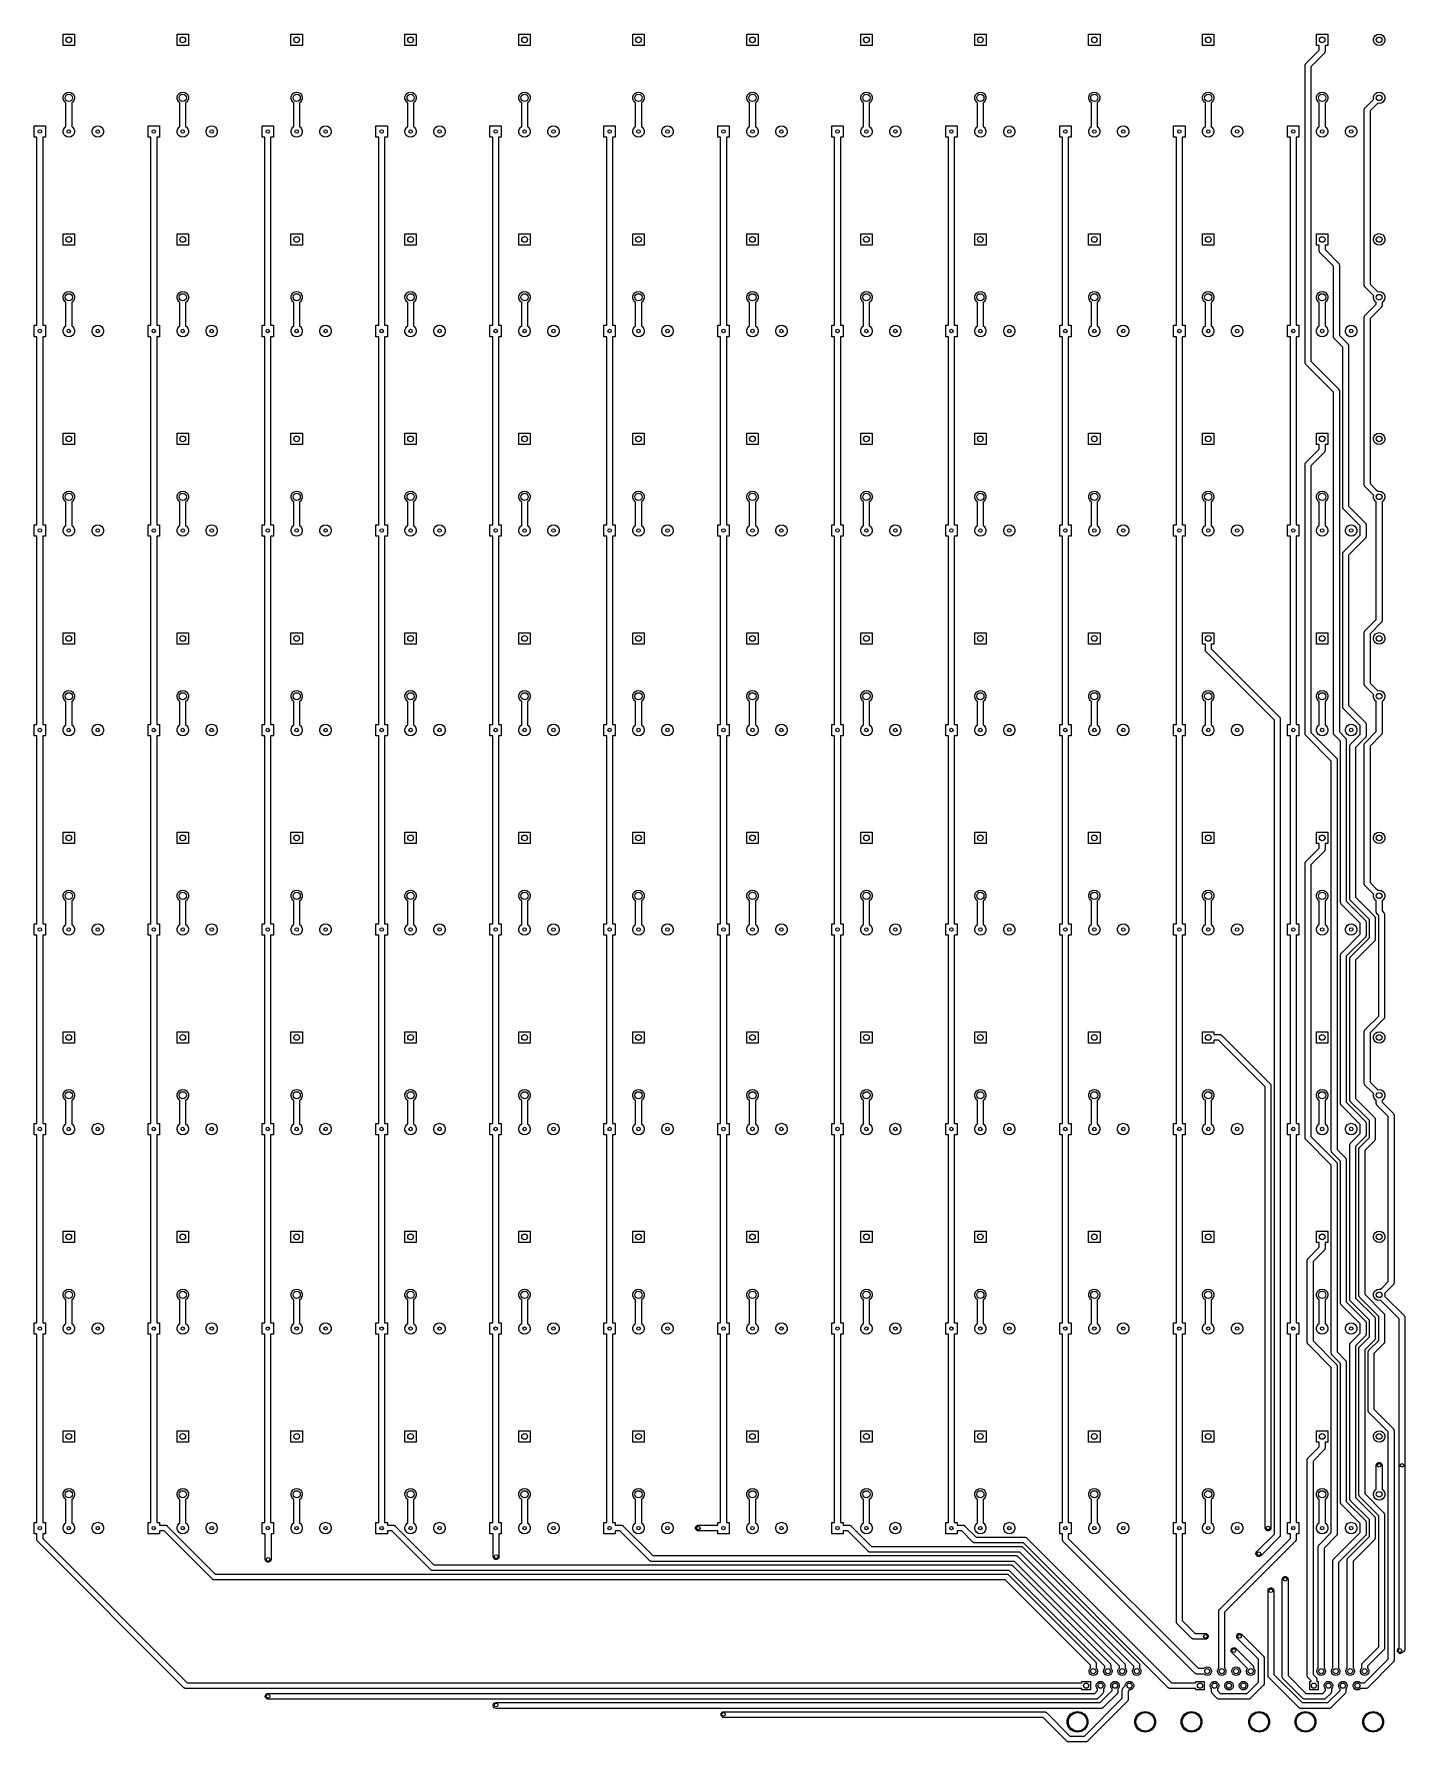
# Model space of a CAD drawing. Extents: x 183 to 424, y -369 to -69.
import ezdxf

# ---------------------------------------------------------------- set-up
doc = ezdxf.new("R2010")
doc.units = 0
doc.header["$MEASUREMENT"] = 0
doc.layers.add('BLACK', color=7, linetype='CONTINUOUS')

msp = doc.modelspace()

# ---------------------------------------------------------------- linework, layer by layer
at = {"layer": 'Black'}
for p, q in [((188.501, -70.9195), (188.501, -68.9205)), ((188.501, -68.9205), (190.499, -68.9205)), ((190.499, -70.9195), (188.501, -70.9195)), ((190.499, -68.9205), (190.499, -70.9195)), ((208.501, -70.9195), (208.501, -68.9205)), ((208.501, -68.9205), (210.499, -68.9205)), ((210.499, -70.9195), (208.501, -70.9195)), ((210.499, -68.9205), (210.499, -70.9195)), ((228.501, -70.9195), (228.501, -68.9205)), ((228.501, -68.9205), (230.499, -68.9205)), ((230.499, -70.9195), (228.501, -70.9195)), ((230.499, -68.9205), (230.499, -70.9195)), ((248.501, -70.9195), (248.501, -68.9205)), ((248.501, -68.9205), (250.499, -68.9205)), ((250.499, -70.9195), (248.501, -70.9195)), ((250.499, -68.9205), (250.499, -70.9195)), ((268.501, -70.9195), (268.501, -68.9205)), ((268.501, -68.9205), (270.499, -68.9205)), ((270.499, -70.9195), (268.501, -70.9195)), ((270.499, -68.9205), (270.499, -70.9195)), ((288.501, -70.9195), (288.501, -68.9205)), ((288.501, -68.9205), (290.499, -68.9205)), ((290.499, -70.9195), (288.501, -70.9195)), ((290.499, -68.9205), (290.499, -70.9195)), ((308.501, -70.9195), (308.501, -68.9205)), ((308.501, -68.9205), (310.499, -68.9205)), ((310.499, -70.9195), (308.501, -70.9195)), ((310.499, -68.9205), (310.499, -70.9195)), ((328.501, -70.9195), (328.501, -68.9205)), ((328.501, -68.9205), (330.499, -68.9205)), ((330.499, -70.9195), (328.501, -70.9195)), ((330.499, -68.9205), (330.499, -70.9195)), ((348.501, -70.9195), (348.501, -68.9205)), ((348.501, -68.9205), (350.499, -68.9205)), ((350.499, -70.9195), (348.501, -70.9195)), ((350.499, -68.9205), (350.499, -70.9195)), ((368.501, -70.9195), (368.501, -68.9205)), ((368.501, -68.9205), (370.499, -68.9205)), ((370.499, -70.9195), (368.501, -70.9195)), ((370.499, -68.9205), (370.499, -70.9195)), ((388.501, -70.9195), (388.501, -68.9205)), ((388.501, -68.9205), (390.499, -68.9205)), ((390.499, -70.9195), (388.501, -70.9195)), ((390.499, -68.9205), (390.499, -70.9195)), ((406.641, -74.0763), (408.992, -71.7251)), ((408.501, -70.9195), (408.501, -68.9205)), ((408.501, -68.9205), (410.499, -68.9205)), ((408.992, -70.9195), (408.501, -70.9195)), ((408.992, -71.7251), (408.992, -70.9195)), ((410.499, -70.9195), (410.008, -70.9195)), ((410.008, -70.9195), (410.008, -71.9355)), ((410.499, -68.9205), (410.499, -70.9195)), ((418.512, -69.7458), (418.631, -69.4183)), ((418.512, -70.0942), (418.512, -69.7458)), ((418.631, -70.4217), (418.512, -70.0942)), ((418.631, -69.4183), (418.855, -69.1514)), ((418.855, -70.6886), (418.631, -70.4217)), ((418.855, -69.1514), (419.157, -68.9772)), ((419.157, -70.8628), (418.855, -70.6886)), ((419.157, -68.9772), (419.5, -68.9167)), ((419.5, -70.9233), (419.157, -70.8628)), ((419.5, -68.9167), (419.843, -68.9772)), ((419.843, -70.8628), (419.5, -70.9233)), ((419.843, -68.9772), (420.145, -69.1514)), ((420.145, -70.6886), (419.843, -70.8628)), ((420.145, -69.1514), (420.369, -69.4183)), ((420.369, -70.4217), (420.145, -70.6886)), ((420.369, -69.4183), (420.488, -69.7458)), ((420.488, -70.0942), (420.369, -70.4217)), ((420.488, -69.7458), (420.488, -70.0942)), ((406.492, -74.4355), (406.496, -74.4135)), ((406.492, -126.5), (406.492, -74.4355)), ((406.494, -74.3912), (406.511, -74.3271)), ((406.496, -74.4135), (406.494, -74.3912)), ((406.511, -74.3271), (406.523, -74.2617)), ((406.523, -74.2617), (406.534, -74.2424)), ((406.534, -74.2424), (406.54, -74.2208)), ((406.54, -74.2208), (406.578, -74.1664)), ((406.578, -74.1664), (406.611, -74.109)), ((406.611, -74.109), (406.628, -74.0946)), ((406.628, -74.0946), (406.641, -74.0763)), ((409.859, -72.2947), (407.508, -74.6459)), ((407.508, -74.6459), (407.508, -126.29)), ((409.872, -72.2764), (409.859, -72.2947)), ((409.889, -72.262), (409.872, -72.2764)), ((409.922, -72.2045), (409.889, -72.262)), ((409.96, -72.1502), (409.922, -72.2045)), ((409.966, -72.1286), (409.96, -72.1502)), ((409.977, -72.1092), (409.966, -72.1286)), ((409.989, -72.0439), (409.977, -72.1092)), ((410.006, -71.9798), (409.989, -72.0439)), ((410.008, -71.9355), (410.004, -71.9575)), ((410.004, -71.9575), (410.006, -71.9798)), ((188.512, -79.9058), (188.631, -79.5783)), ((188.512, -80.2542), (188.512, -79.9058)), ((188.631, -80.5817), (188.512, -80.2542)), ((188.631, -79.5783), (188.855, -79.3114)), ((188.855, -80.8486), (188.631, -80.5817)), ((188.855, -79.3114), (189.157, -79.1372)), ((188.992, -80.9276), (188.855, -80.8486)), ((189.157, -79.1372), (189.5, -79.0767)), ((189.5, -79.0767), (189.843, -79.1372)), ((189.843, -79.1372), (190.145, -79.3114)), ((190.145, -80.8486), (190.008, -80.9276)), ((190.145, -79.3114), (190.369, -79.5783)), ((190.369, -80.5817), (190.145, -80.8486)), ((190.369, -79.5783), (190.488, -79.9058)), ((190.488, -80.2542), (190.369, -80.5817)), ((190.488, -79.9058), (190.488, -80.2542)), ((208.512, -79.9058), (208.631, -79.5783)), ((208.512, -80.2542), (208.512, -79.9058)), ((208.631, -80.5817), (208.512, -80.2542)), ((208.631, -79.5783), (208.855, -79.3114)), ((208.855, -80.8486), (208.631, -80.5817)), ((208.855, -79.3114), (209.157, -79.1372)), ((208.992, -80.9276), (208.855, -80.8486)), ((209.157, -79.1372), (209.5, -79.0767)), ((209.5, -79.0767), (209.843, -79.1372)), ((209.843, -79.1372), (210.145, -79.3114)), ((210.145, -80.8486), (210.008, -80.9276)), ((210.145, -79.3114), (210.369, -79.5783)), ((210.369, -80.5817), (210.145, -80.8486)), ((210.369, -79.5783), (210.488, -79.9058)), ((210.488, -80.2542), (210.369, -80.5817)), ((210.488, -79.9058), (210.488, -80.2542)), ((228.512, -79.9058), (228.631, -79.5783)), ((228.512, -80.2542), (228.512, -79.9058)), ((228.631, -80.5817), (228.512, -80.2542)), ((228.631, -79.5783), (228.855, -79.3114)), ((228.855, -80.8486), (228.631, -80.5817)), ((228.855, -79.3114), (229.157, -79.1372)), ((228.992, -80.9276), (228.855, -80.8486)), ((229.157, -79.1372), (229.5, -79.0767)), ((229.5, -79.0767), (229.843, -79.1372)), ((229.843, -79.1372), (230.145, -79.3114)), ((230.145, -80.8486), (230.008, -80.9276)), ((230.145, -79.3114), (230.369, -79.5783)), ((230.369, -80.5817), (230.145, -80.8486)), ((230.369, -79.5783), (230.488, -79.9058)), ((230.488, -80.2542), (230.369, -80.5817)), ((230.488, -79.9058), (230.488, -80.2542)), ((248.512, -79.9058), (248.631, -79.5783)), ((248.512, -80.2542), (248.512, -79.9058)), ((248.631, -80.5817), (248.512, -80.2542)), ((248.631, -79.5783), (248.855, -79.3114)), ((248.855, -80.8486), (248.631, -80.5817)), ((248.855, -79.3114), (249.157, -79.1372)), ((248.992, -80.9276), (248.855, -80.8486)), ((249.157, -79.1372), (249.5, -79.0767)), ((249.5, -79.0767), (249.843, -79.1372)), ((249.843, -79.1372), (250.145, -79.3114)), ((250.145, -80.8486), (250.008, -80.9276)), ((250.145, -79.3114), (250.369, -79.5783)), ((250.369, -80.5817), (250.145, -80.8486)), ((250.369, -79.5783), (250.488, -79.9058)), ((250.488, -80.2542), (250.369, -80.5817)), ((250.488, -79.9058), (250.488, -80.2542)), ((268.512, -79.9058), (268.631, -79.5783)), ((268.512, -80.2542), (268.512, -79.9058)), ((268.631, -80.5817), (268.512, -80.2542)), ((268.631, -79.5783), (268.855, -79.3114)), ((268.855, -80.8486), (268.631, -80.5817)), ((268.855, -79.3114), (269.157, -79.1372)), ((268.992, -80.9276), (268.855, -80.8486)), ((269.157, -79.1372), (269.5, -79.0767)), ((269.5, -79.0767), (269.843, -79.1372)), ((269.843, -79.1372), (270.145, -79.3114)), ((270.145, -80.8486), (270.008, -80.9276)), ((270.145, -79.3114), (270.369, -79.5783)), ((270.369, -80.5817), (270.145, -80.8486)), ((270.369, -79.5783), (270.488, -79.9058)), ((270.488, -80.2542), (270.369, -80.5817)), ((270.488, -79.9058), (270.488, -80.2542)), ((288.512, -79.9058), (288.631, -79.5783)), ((288.512, -80.2542), (288.512, -79.9058)), ((288.631, -80.5817), (288.512, -80.2542)), ((288.631, -79.5783), (288.855, -79.3114)), ((288.855, -80.8486), (288.631, -80.5817)), ((288.855, -79.3114), (289.157, -79.1372)), ((288.992, -80.9276), (288.855, -80.8486)), ((289.157, -79.1372), (289.5, -79.0767)), ((289.5, -79.0767), (289.843, -79.1372)), ((289.843, -79.1372), (290.145, -79.3114)), ((290.145, -80.8486), (290.008, -80.9276)), ((290.145, -79.3114), (290.369, -79.5783)), ((290.369, -80.5817), (290.145, -80.8486)), ((290.369, -79.5783), (290.488, -79.9058)), ((290.488, -80.2542), (290.369, -80.5817)), ((290.488, -79.9058), (290.488, -80.2542)), ((308.512, -79.9058), (308.631, -79.5783)), ((308.512, -80.2542), (308.512, -79.9058)), ((308.631, -80.5817), (308.512, -80.2542)), ((308.631, -79.5783), (308.855, -79.3114)), ((308.855, -80.8486), (308.631, -80.5817)), ((308.855, -79.3114), (309.157, -79.1372)), ((308.992, -80.9276), (308.855, -80.8486)), ((309.157, -79.1372), (309.5, -79.0767)), ((309.5, -79.0767), (309.843, -79.1372)), ((309.843, -79.1372), (310.145, -79.3114)), ((310.145, -80.8486), (310.008, -80.9276)), ((310.145, -79.3114), (310.369, -79.5783)), ((310.369, -80.5817), (310.145, -80.8486)), ((310.369, -79.5783), (310.488, -79.9058)), ((310.488, -80.2542), (310.369, -80.5817)), ((310.488, -79.9058), (310.488, -80.2542)), ((328.512, -79.9058), (328.631, -79.5783)), ((328.512, -80.2542), (328.512, -79.9058)), ((328.631, -80.5817), (328.512, -80.2542)), ((328.631, -79.5783), (328.855, -79.3114)), ((328.855, -80.8486), (328.631, -80.5817)), ((328.855, -79.3114), (329.157, -79.1372)), ((328.992, -80.9276), (328.855, -80.8486)), ((329.157, -79.1372), (329.5, -79.0767)), ((329.5, -79.0767), (329.843, -79.1372)), ((329.843, -79.1372), (330.145, -79.3114)), ((330.145, -80.8486), (330.008, -80.9276)), ((330.145, -79.3114), (330.369, -79.5783)), ((330.369, -80.5817), (330.145, -80.8486)), ((330.369, -79.5783), (330.488, -79.9058)), ((330.488, -80.2542), (330.369, -80.5817)), ((330.488, -79.9058), (330.488, -80.2542)), ((348.512, -79.9058), (348.631, -79.5783)), ((348.512, -80.2542), (348.512, -79.9058)), ((348.631, -80.5817), (348.512, -80.2542)), ((348.631, -79.5783), (348.855, -79.3114)), ((348.855, -80.8486), (348.631, -80.5817)), ((348.855, -79.3114), (349.157, -79.1372)), ((348.992, -80.9276), (348.855, -80.8486)), ((349.157, -79.1372), (349.5, -79.0767)), ((349.5, -79.0767), (349.843, -79.1372)), ((349.843, -79.1372), (350.145, -79.3114)), ((350.145, -80.8486), (350.008, -80.9276)), ((350.145, -79.3114), (350.369, -79.5783)), ((350.369, -80.5817), (350.145, -80.8486)), ((350.369, -79.5783), (350.488, -79.9058)), ((350.488, -80.2542), (350.369, -80.5817)), ((350.488, -79.9058), (350.488, -80.2542)), ((368.512, -79.9058), (368.631, -79.5783)), ((368.512, -80.2542), (368.512, -79.9058)), ((368.631, -80.5817), (368.512, -80.2542)), ((368.631, -79.5783), (368.855, -79.3114)), ((368.855, -80.8486), (368.631, -80.5817)), ((368.855, -79.3114), (369.157, -79.1372)), ((368.992, -80.9276), (368.855, -80.8486)), ((369.157, -79.1372), (369.5, -79.0767)), ((369.5, -79.0767), (369.843, -79.1372)), ((369.843, -79.1372), (370.145, -79.3114)), ((370.145, -80.8486), (370.008, -80.9276)), ((370.145, -79.3114), (370.369, -79.5783)), ((370.369, -80.5817), (370.145, -80.8486)), ((370.369, -79.5783), (370.488, -79.9058)), ((370.488, -80.2542), (370.369, -80.5817)), ((370.488, -79.9058), (370.488, -80.2542)), ((388.512, -79.9058), (388.631, -79.5783)), ((388.512, -80.2542), (388.512, -79.9058)), ((388.631, -80.5817), (388.512, -80.2542)), ((388.631, -79.5783), (388.855, -79.3114)), ((388.855, -80.8486), (388.631, -80.5817)), ((388.855, -79.3114), (389.157, -79.1372)), ((388.992, -80.9276), (388.855, -80.8486)), ((389.157, -79.1372), (389.5, -79.0767)), ((389.5, -79.0767), (389.843, -79.1372)), ((389.843, -79.1372), (390.145, -79.3114)), ((390.145, -80.8486), (390.008, -80.9276)), ((390.145, -79.3114), (390.369, -79.5783)), ((390.369, -80.5817), (390.145, -80.8486)), ((390.369, -79.5783), (390.488, -79.9058)), ((390.488, -80.2542), (390.369, -80.5817)), ((390.488, -79.9058), (390.488, -80.2542)), ((408.512, -79.9058), (408.631, -79.5783)), ((408.512, -80.2542), (408.512, -79.9058)), ((408.631, -80.5817), (408.512, -80.2542)), ((408.631, -79.5783), (408.855, -79.3114)), ((408.855, -80.8486), (408.631, -80.5817)), ((408.855, -79.3114), (409.157, -79.1372)), ((408.992, -80.9276), (408.855, -80.8486)), ((409.157, -79.1372), (409.5, -79.0767)), ((409.5, -79.0767), (409.843, -79.1372)), ((409.843, -79.1372), (410.145, -79.3114)), ((410.145, -80.8486), (410.008, -80.9276)), ((410.145, -79.3114), (410.369, -79.5783)), ((410.369, -80.5817), (410.145, -80.8486)), ((410.369, -79.5783), (410.488, -79.9058)), ((410.488, -80.2542), (410.369, -80.5817)), ((410.488, -79.9058), (410.488, -80.2542)), ((417.033, -81.8283), (418.537, -80.3242)), ((418.512, -79.9058), (418.631, -79.5783)), ((418.512, -80.2542), (418.512, -79.9058)), ((418.537, -80.3242), (418.512, -80.2542)), ((418.631, -79.5783), (418.855, -79.3114)), ((418.855, -79.3114), (419.157, -79.1372)), ((419.157, -79.1372), (419.5, -79.0767)), ((419.5, -79.0767), (419.843, -79.1372)), ((419.843, -79.1372), (420.145, -79.3114)), ((420.145, -80.8486), (419.843, -81.0228)), ((420.145, -79.3114), (420.369, -79.5783)), ((420.369, -80.5817), (420.145, -80.8486)), ((420.369, -79.5783), (420.488, -79.9058)), ((420.488, -80.2542), (420.369, -80.5817)), ((420.488, -79.9058), (420.488, -80.2542)), ((188.992, -85.1518), (188.992, -80.9276)), ((190.008, -80.9276), (190.008, -85.1518)), ((208.992, -85.1518), (208.992, -80.9276)), ((210.008, -80.9276), (210.008, -85.1518)), ((228.992, -85.1518), (228.992, -80.9276)), ((230.008, -80.9276), (230.008, -85.1518)), ((248.992, -85.1518), (248.992, -80.9276)), ((250.008, -80.9276), (250.008, -85.1518)), ((268.992, -85.1518), (268.992, -80.9276)), ((270.008, -80.9276), (270.008, -85.1518)), ((288.992, -85.1518), (288.992, -80.9276)), ((290.008, -80.9276), (290.008, -85.1518)), ((308.992, -85.1518), (308.992, -80.9276)), ((310.008, -80.9276), (310.008, -85.1518)), ((328.992, -85.1518), (328.992, -80.9276)), ((330.008, -80.9276), (330.008, -85.1518)), ((348.992, -85.1518), (348.992, -80.9276)), ((350.008, -80.9276), (350.008, -85.1518)), ((368.992, -85.1518), (368.992, -80.9276)), ((370.008, -80.9276), (370.008, -85.1518)), ((388.992, -85.1518), (388.992, -80.9276)), ((390.008, -80.9276), (390.008, -85.1518)), ((408.992, -85.1518), (408.992, -80.9276)), ((410.008, -80.9276), (410.008, -85.1518)), ((416.885, -82.1875), (416.888, -82.1655)), ((416.885, -112.973), (416.885, -82.1875)), ((416.886, -82.1432), (416.904, -82.0791)), ((416.888, -82.1655), (416.886, -82.1432)), ((416.904, -82.0791), (416.915, -82.0137)), ((416.915, -82.0137), (416.926, -81.9944)), ((416.926, -81.9944), (416.932, -81.9728)), ((416.932, -81.9728), (416.97, -81.9184)), ((416.97, -81.9184), (417.003, -81.861)), ((417.003, -81.861), (417.02, -81.8466)), ((417.02, -81.8466), (417.033, -81.8283)), ((419.258, -81.0406), (417.901, -82.3979)), ((417.901, -82.3979), (417.901, -112.762)), ((419.5, -81.0833), (419.258, -81.0406)), ((419.843, -81.0228), (419.5, -81.0833)), ((183.42, -87), (183.42, -85)), ((183.42, -85), (185.42, -85)), ((185.42, -85), (185.42, -87)), ((188.511, -85.8257), (188.631, -85.4981)), ((188.511, -86.1743), (188.511, -85.8257)), ((188.631, -86.5019), (188.511, -86.1743)), ((188.631, -85.4981), (188.855, -85.231)), ((188.855, -86.769), (188.631, -86.5019)), ((188.855, -85.231), (188.992, -85.1518)), ((189.157, -86.9433), (188.855, -86.769)), ((190.145, -86.769), (189.843, -86.9433)), ((190.008, -85.1518), (190.145, -85.231)), ((190.145, -85.231), (190.369, -85.4981)), ((190.369, -86.5019), (190.145, -86.769)), ((190.369, -85.4981), (190.489, -85.8257)), ((190.489, -86.1743), (190.369, -86.5019)), ((190.489, -85.8257), (190.489, -86.1743)), ((193.591, -85.8257), (193.711, -85.4981)), ((193.591, -86.1743), (193.591, -85.8257)), ((193.711, -86.5019), (193.591, -86.1743)), ((193.711, -85.4981), (193.935, -85.231)), ((193.935, -86.769), (193.711, -86.5019)), ((193.935, -85.231), (194.237, -85.0567)), ((194.237, -86.9433), (193.935, -86.769)), ((194.237, -85.0567), (194.58, -84.9962)), ((194.58, -84.9962), (194.923, -85.0567)), ((194.923, -85.0567), (195.225, -85.231)), ((195.225, -86.769), (194.923, -86.9433)), ((195.225, -85.231), (195.449, -85.4981)), ((195.449, -86.5019), (195.225, -86.769)), ((195.449, -85.4981), (195.569, -85.8257)), ((195.569, -86.1743), (195.449, -86.5019)), ((195.569, -85.8257), (195.569, -86.1743)), ((203.42, -87), (203.42, -85)), ((203.42, -85), (205.42, -85)), ((205.42, -85), (205.42, -87)), ((208.511, -85.8257), (208.631, -85.4981)), ((208.511, -86.1743), (208.511, -85.8257)), ((208.631, -86.5019), (208.511, -86.1743)), ((208.631, -85.4981), (208.855, -85.231)), ((208.855, -86.769), (208.631, -86.5019)), ((208.855, -85.231), (208.992, -85.1518)), ((209.157, -86.9433), (208.855, -86.769)), ((210.145, -86.769), (209.843, -86.9433)), ((210.008, -85.1518), (210.145, -85.231)), ((210.145, -85.231), (210.369, -85.4981)), ((210.369, -86.5019), (210.145, -86.769)), ((210.369, -85.4981), (210.489, -85.8257)), ((210.489, -86.1743), (210.369, -86.5019)), ((210.489, -85.8257), (210.489, -86.1743)), ((213.591, -85.8257), (213.711, -85.4981)), ((213.591, -86.1743), (213.591, -85.8257)), ((213.711, -86.5019), (213.591, -86.1743)), ((213.711, -85.4981), (213.935, -85.231)), ((213.935, -86.769), (213.711, -86.5019)), ((213.935, -85.231), (214.237, -85.0567)), ((214.237, -86.9433), (213.935, -86.769)), ((214.237, -85.0567), (214.58, -84.9962)), ((214.58, -84.9962), (214.923, -85.0567)), ((214.923, -85.0567), (215.225, -85.231)), ((215.225, -86.769), (214.923, -86.9433)), ((215.225, -85.231), (215.449, -85.4981)), ((215.449, -86.5019), (215.225, -86.769)), ((215.449, -85.4981), (215.569, -85.8257)), ((215.569, -86.1743), (215.449, -86.5019)), ((215.569, -85.8257), (215.569, -86.1743)), ((223.42, -87), (223.42, -85)), ((223.42, -85), (225.42, -85)), ((225.42, -85), (225.42, -87)), ((228.511, -85.8257), (228.631, -85.4981)), ((228.511, -86.1743), (228.511, -85.8257)), ((228.631, -86.5019), (228.511, -86.1743)), ((228.631, -85.4981), (228.855, -85.231)), ((228.855, -86.769), (228.631, -86.5019)), ((228.855, -85.231), (228.992, -85.1518)), ((229.157, -86.9433), (228.855, -86.769)), ((230.145, -86.769), (229.843, -86.9433)), ((230.008, -85.1518), (230.145, -85.231)), ((230.145, -85.231), (230.369, -85.4981)), ((230.369, -86.5019), (230.145, -86.769)), ((230.369, -85.4981), (230.489, -85.8257)), ((230.489, -86.1743), (230.369, -86.5019)), ((230.489, -85.8257), (230.489, -86.1743)), ((233.591, -85.8257), (233.711, -85.4981)), ((233.591, -86.1743), (233.591, -85.8257)), ((233.711, -86.5019), (233.591, -86.1743)), ((233.711, -85.4981), (233.935, -85.231)), ((233.935, -86.769), (233.711, -86.5019)), ((233.935, -85.231), (234.237, -85.0567)), ((234.237, -86.9433), (233.935, -86.769)), ((234.237, -85.0567), (234.58, -84.9962)), ((234.58, -84.9962), (234.923, -85.0567)), ((234.923, -85.0567), (235.225, -85.231)), ((235.225, -86.769), (234.923, -86.9433)), ((235.225, -85.231), (235.449, -85.4981)), ((235.449, -86.5019), (235.225, -86.769)), ((235.449, -85.4981), (235.569, -85.8257)), ((235.569, -86.1743), (235.449, -86.5019)), ((235.569, -85.8257), (235.569, -86.1743)), ((243.42, -87), (243.42, -85)), ((243.42, -85), (245.42, -85)), ((245.42, -85), (245.42, -87)), ((248.511, -85.8257), (248.631, -85.4981)), ((248.511, -86.1743), (248.511, -85.8257)), ((248.631, -86.5019), (248.511, -86.1743)), ((248.631, -85.4981), (248.855, -85.231)), ((248.855, -86.769), (248.631, -86.5019)), ((248.855, -85.231), (248.992, -85.1518)), ((249.157, -86.9433), (248.855, -86.769)), ((250.145, -86.769), (249.843, -86.9433)), ((250.008, -85.1518), (250.145, -85.231)), ((250.145, -85.231), (250.369, -85.4981)), ((250.369, -86.5019), (250.145, -86.769)), ((250.369, -85.4981), (250.489, -85.8257)), ((250.489, -86.1743), (250.369, -86.5019)), ((250.489, -85.8257), (250.489, -86.1743)), ((253.591, -85.8257), (253.711, -85.4981)), ((253.591, -86.1743), (253.591, -85.8257)), ((253.711, -86.5019), (253.591, -86.1743)), ((253.711, -85.4981), (253.935, -85.231)), ((253.935, -86.769), (253.711, -86.5019)), ((253.935, -85.231), (254.237, -85.0567)), ((254.237, -86.9433), (253.935, -86.769)), ((254.237, -85.0567), (254.58, -84.9962)), ((254.58, -84.9962), (254.923, -85.0567)), ((254.923, -85.0567), (255.225, -85.231)), ((255.225, -86.769), (254.923, -86.9433)), ((255.225, -85.231), (255.449, -85.4981)), ((255.449, -86.5019), (255.225, -86.769)), ((255.449, -85.4981), (255.569, -85.8257)), ((255.569, -86.1743), (255.449, -86.5019)), ((255.569, -85.8257), (255.569, -86.1743)), ((263.42, -87), (263.42, -85)), ((263.42, -85), (265.42, -85)), ((265.42, -85), (265.42, -87)), ((268.511, -85.8257), (268.631, -85.4981)), ((268.511, -86.1743), (268.511, -85.8257)), ((268.631, -86.5019), (268.511, -86.1743)), ((268.631, -85.4981), (268.855, -85.231)), ((268.855, -86.769), (268.631, -86.5019)), ((268.855, -85.231), (268.992, -85.1518)), ((269.157, -86.9433), (268.855, -86.769)), ((270.145, -86.769), (269.843, -86.9433)), ((270.008, -85.1518), (270.145, -85.231)), ((270.145, -85.231), (270.369, -85.4981)), ((270.369, -86.5019), (270.145, -86.769)), ((270.369, -85.4981), (270.489, -85.8257)), ((270.489, -86.1743), (270.369, -86.5019)), ((270.489, -85.8257), (270.489, -86.1743)), ((273.591, -85.8257), (273.711, -85.4981)), ((273.591, -86.1743), (273.591, -85.8257)), ((273.711, -86.5019), (273.591, -86.1743)), ((273.711, -85.4981), (273.935, -85.231)), ((273.935, -86.769), (273.711, -86.5019)), ((273.935, -85.231), (274.237, -85.0567)), ((274.237, -86.9433), (273.935, -86.769)), ((274.237, -85.0567), (274.58, -84.9962)), ((274.58, -84.9962), (274.923, -85.0567)), ((274.923, -85.0567), (275.225, -85.231)), ((275.225, -86.769), (274.923, -86.9433)), ((275.225, -85.231), (275.449, -85.4981)), ((275.449, -86.5019), (275.225, -86.769)), ((275.449, -85.4981), (275.569, -85.8257)), ((275.569, -86.1743), (275.449, -86.5019)), ((275.569, -85.8257), (275.569, -86.1743)), ((283.42, -87), (283.42, -85)), ((283.42, -85), (285.42, -85)), ((285.42, -85), (285.42, -87)), ((288.511, -85.8257), (288.631, -85.4981)), ((288.511, -86.1743), (288.511, -85.8257)), ((288.631, -86.5019), (288.511, -86.1743)), ((288.631, -85.4981), (288.855, -85.231)), ((288.855, -86.769), (288.631, -86.5019)), ((288.855, -85.231), (288.992, -85.1518)), ((289.157, -86.9433), (288.855, -86.769)), ((290.145, -86.769), (289.843, -86.9433)), ((290.008, -85.1518), (290.145, -85.231)), ((290.145, -85.231), (290.369, -85.4981)), ((290.369, -86.5019), (290.145, -86.769)), ((290.369, -85.4981), (290.489, -85.8257)), ((290.489, -86.1743), (290.369, -86.5019)), ((290.489, -85.8257), (290.489, -86.1743)), ((293.591, -85.8257), (293.711, -85.4981)), ((293.591, -86.1743), (293.591, -85.8257)), ((293.711, -86.5019), (293.591, -86.1743)), ((293.711, -85.4981), (293.935, -85.231)), ((293.935, -86.769), (293.711, -86.5019)), ((293.935, -85.231), (294.237, -85.0567)), ((294.237, -86.9433), (293.935, -86.769)), ((294.237, -85.0567), (294.58, -84.9962)), ((294.58, -84.9962), (294.923, -85.0567)), ((294.923, -85.0567), (295.225, -85.231)), ((295.225, -86.769), (294.923, -86.9433)), ((295.225, -85.231), (295.449, -85.4981)), ((295.449, -86.5019), (295.225, -86.769)), ((295.449, -85.4981), (295.569, -85.8257)), ((295.569, -86.1743), (295.449, -86.5019)), ((295.569, -85.8257), (295.569, -86.1743)), ((303.42, -87), (303.42, -85)), ((303.42, -85), (305.42, -85)), ((305.42, -85), (305.42, -87)), ((308.511, -85.8257), (308.631, -85.4981)), ((308.511, -86.1743), (308.511, -85.8257)), ((308.631, -86.5019), (308.511, -86.1743)), ((308.631, -85.4981), (308.855, -85.231)), ((308.855, -86.769), (308.631, -86.5019)), ((308.855, -85.231), (308.992, -85.1518)), ((309.157, -86.9433), (308.855, -86.769)), ((310.145, -86.769), (309.843, -86.9433)), ((310.008, -85.1518), (310.145, -85.231)), ((310.145, -85.231), (310.369, -85.4981)), ((310.369, -86.5019), (310.145, -86.769)), ((310.369, -85.4981), (310.489, -85.8257)), ((310.489, -86.1743), (310.369, -86.5019)), ((310.489, -85.8257), (310.489, -86.1743)), ((313.591, -85.8257), (313.711, -85.4981)), ((313.591, -86.1743), (313.591, -85.8257)), ((313.711, -86.5019), (313.591, -86.1743)), ((313.711, -85.4981), (313.935, -85.231)), ((313.935, -86.769), (313.711, -86.5019)), ((313.935, -85.231), (314.237, -85.0567)), ((314.237, -86.9433), (313.935, -86.769)), ((314.237, -85.0567), (314.58, -84.9962)), ((314.58, -84.9962), (314.923, -85.0567)), ((314.923, -85.0567), (315.225, -85.231)), ((315.225, -86.769), (314.923, -86.9433)), ((315.225, -85.231), (315.449, -85.4981)), ((315.449, -86.5019), (315.225, -86.769)), ((315.449, -85.4981), (315.569, -85.8257)), ((315.569, -86.1743), (315.449, -86.5019)), ((315.569, -85.8257), (315.569, -86.1743)), ((323.42, -87), (323.42, -85)), ((323.42, -85), (325.42, -85)), ((325.42, -85), (325.42, -87)), ((328.511, -85.8257), (328.631, -85.4981)), ((328.511, -86.1743), (328.511, -85.8257)), ((328.631, -86.5019), (328.511, -86.1743)), ((328.631, -85.4981), (328.855, -85.231)), ((328.855, -86.769), (328.631, -86.5019)), ((328.855, -85.231), (328.992, -85.1518)), ((329.157, -86.9433), (328.855, -86.769)), ((330.145, -86.769), (329.843, -86.9433)), ((330.008, -85.1518), (330.145, -85.231)), ((330.145, -85.231), (330.369, -85.4981)), ((330.369, -86.5019), (330.145, -86.769)), ((330.369, -85.4981), (330.489, -85.8257)), ((330.489, -86.1743), (330.369, -86.5019)), ((330.489, -85.8257), (330.489, -86.1743)), ((333.591, -85.8257), (333.711, -85.4981)), ((333.591, -86.1743), (333.591, -85.8257)), ((333.711, -86.5019), (333.591, -86.1743)), ((333.711, -85.4981), (333.935, -85.231)), ((333.935, -86.769), (333.711, -86.5019)), ((333.935, -85.231), (334.237, -85.0567)), ((334.237, -86.9433), (333.935, -86.769)), ((334.237, -85.0567), (334.58, -84.9962)), ((334.58, -84.9962), (334.923, -85.0567)), ((334.923, -85.0567), (335.225, -85.231)), ((335.225, -86.769), (334.923, -86.9433)), ((335.225, -85.231), (335.449, -85.4981)), ((335.449, -86.5019), (335.225, -86.769)), ((335.449, -85.4981), (335.569, -85.8257)), ((335.569, -86.1743), (335.449, -86.5019)), ((335.569, -85.8257), (335.569, -86.1743)), ((343.42, -87), (343.42, -85)), ((343.42, -85), (345.42, -85)), ((345.42, -85), (345.42, -87)), ((348.511, -85.8257), (348.631, -85.4981)), ((348.511, -86.1743), (348.511, -85.8257)), ((348.631, -86.5019), (348.511, -86.1743)), ((348.631, -85.4981), (348.855, -85.231)), ((348.855, -86.769), (348.631, -86.5019)), ((348.855, -85.231), (348.992, -85.1518)), ((349.157, -86.9433), (348.855, -86.769)), ((350.145, -86.769), (349.843, -86.9433)), ((350.008, -85.1518), (350.145, -85.231)), ((350.145, -85.231), (350.369, -85.4981)), ((350.369, -86.5019), (350.145, -86.769)), ((350.369, -85.4981), (350.489, -85.8257)), ((350.489, -86.1743), (350.369, -86.5019)), ((350.489, -85.8257), (350.489, -86.1743)), ((353.591, -85.8257), (353.711, -85.4981)), ((353.591, -86.1743), (353.591, -85.8257)), ((353.711, -86.5019), (353.591, -86.1743)), ((353.711, -85.4981), (353.935, -85.231)), ((353.935, -86.769), (353.711, -86.5019)), ((353.935, -85.231), (354.237, -85.0567)), ((354.237, -86.9433), (353.935, -86.769)), ((354.237, -85.0567), (354.58, -84.9962)), ((354.58, -84.9962), (354.923, -85.0567)), ((354.923, -85.0567), (355.225, -85.231)), ((355.225, -86.769), (354.923, -86.9433)), ((355.225, -85.231), (355.449, -85.4981)), ((355.449, -86.5019), (355.225, -86.769)), ((355.449, -85.4981), (355.569, -85.8257)), ((355.569, -86.1743), (355.449, -86.5019)), ((355.569, -85.8257), (355.569, -86.1743)), ((363.42, -87), (363.42, -85)), ((363.42, -85), (365.42, -85)), ((365.42, -85), (365.42, -87)), ((368.511, -85.8257), (368.631, -85.4981)), ((368.511, -86.1743), (368.511, -85.8257)), ((368.631, -86.5019), (368.511, -86.1743)), ((368.631, -85.4981), (368.855, -85.231)), ((368.855, -86.769), (368.631, -86.5019)), ((368.855, -85.231), (368.992, -85.1518)), ((369.157, -86.9433), (368.855, -86.769)), ((370.145, -86.769), (369.843, -86.9433)), ((370.008, -85.1518), (370.145, -85.231)), ((370.145, -85.231), (370.369, -85.4981)), ((370.369, -86.5019), (370.145, -86.769)), ((370.369, -85.4981), (370.489, -85.8257)), ((370.489, -86.1743), (370.369, -86.5019)), ((370.489, -85.8257), (370.489, -86.1743)), ((373.591, -85.8257), (373.711, -85.4981)), ((373.591, -86.1743), (373.591, -85.8257)), ((373.711, -86.5019), (373.591, -86.1743)), ((373.711, -85.4981), (373.935, -85.231)), ((373.935, -86.769), (373.711, -86.5019)), ((373.935, -85.231), (374.237, -85.0567)), ((374.237, -86.9433), (373.935, -86.769)), ((374.237, -85.0567), (374.58, -84.9962)), ((374.58, -84.9962), (374.923, -85.0567)), ((374.923, -85.0567), (375.225, -85.231)), ((375.225, -86.769), (374.923, -86.9433)), ((375.225, -85.231), (375.449, -85.4981)), ((375.449, -86.5019), (375.225, -86.769)), ((375.449, -85.4981), (375.569, -85.8257)), ((375.569, -86.1743), (375.449, -86.5019)), ((375.569, -85.8257), (375.569, -86.1743)), ((383.42, -87), (383.42, -85)), ((383.42, -85), (385.42, -85)), ((385.42, -85), (385.42, -87)), ((388.511, -85.8257), (388.631, -85.4981)), ((388.511, -86.1743), (388.511, -85.8257)), ((388.631, -86.5019), (388.511, -86.1743)), ((388.631, -85.4981), (388.855, -85.231)), ((388.855, -86.769), (388.631, -86.5019)), ((388.855, -85.231), (388.992, -85.1518)), ((389.157, -86.9433), (388.855, -86.769)), ((390.145, -86.769), (389.843, -86.9433)), ((390.008, -85.1518), (390.145, -85.231)), ((390.145, -85.231), (390.369, -85.4981)), ((390.369, -86.5019), (390.145, -86.769)), ((390.369, -85.4981), (390.489, -85.8257)), ((390.489, -86.1743), (390.369, -86.5019)), ((390.489, -85.8257), (390.489, -86.1743)), ((393.591, -85.8257), (393.711, -85.4981)), ((393.591, -86.1743), (393.591, -85.8257)), ((393.711, -86.5019), (393.591, -86.1743)), ((393.711, -85.4981), (393.935, -85.231)), ((393.935, -86.769), (393.711, -86.5019)), ((393.935, -85.231), (394.237, -85.0567)), ((394.237, -86.9433), (393.935, -86.769)), ((394.237, -85.0567), (394.58, -84.9962)), ((394.58, -84.9962), (394.923, -85.0567)), ((394.923, -85.0567), (395.225, -85.231)), ((395.225, -86.769), (394.923, -86.9433)), ((395.225, -85.231), (395.449, -85.4981)), ((395.449, -86.5019), (395.225, -86.769)), ((395.449, -85.4981), (395.569, -85.8257)), ((395.569, -86.1743), (395.449, -86.5019)), ((395.569, -85.8257), (395.569, -86.1743)), ((403.42, -87), (403.42, -85)), ((403.42, -85), (405.42, -85)), ((405.42, -85), (405.42, -87)), ((408.511, -85.8257), (408.631, -85.4981)), ((408.511, -86.1743), (408.511, -85.8257)), ((408.631, -86.5019), (408.511, -86.1743)), ((408.631, -85.4981), (408.855, -85.231)), ((408.855, -86.769), (408.631, -86.5019)), ((408.855, -85.231), (408.992, -85.1518)), ((409.157, -86.9433), (408.855, -86.769)), ((410.145, -86.769), (409.843, -86.9433)), ((410.008, -85.1518), (410.145, -85.231)), ((410.145, -85.231), (410.369, -85.4981)), ((410.369, -86.5019), (410.145, -86.769)), ((410.369, -85.4981), (410.489, -85.8257)), ((410.489, -86.1743), (410.369, -86.5019)), ((410.489, -85.8257), (410.489, -86.1743)), ((413.591, -85.8257), (413.711, -85.4981)), ((413.591, -86.1743), (413.591, -85.8257)), ((413.711, -86.5019), (413.591, -86.1743)), ((413.711, -85.4981), (413.935, -85.231)), ((413.935, -86.769), (413.711, -86.5019)), ((413.935, -85.231), (414.237, -85.0567)), ((414.237, -86.9433), (413.935, -86.769)), ((414.237, -85.0567), (414.58, -84.9962)), ((414.58, -84.9962), (414.923, -85.0567)), ((414.923, -85.0567), (415.225, -85.231)), ((415.225, -86.769), (414.923, -86.9433)), ((415.225, -85.231), (415.449, -85.4981)), ((415.449, -86.5019), (415.225, -86.769)), ((415.449, -85.4981), (415.569, -85.8257)), ((415.569, -86.1743), (415.449, -86.5019)), ((415.569, -85.8257), (415.569, -86.1743)), ((183.912, -87), (183.42, -87)), ((183.912, -120), (183.912, -87)), ((185.42, -87), (184.928, -87)), ((184.928, -87), (184.928, -120)), ((189.5, -87.0038), (189.157, -86.9433)), ((189.843, -86.9433), (189.5, -87.0038)), ((194.58, -87.0038), (194.237, -86.9433)), ((194.923, -86.9433), (194.58, -87.0038)), ((203.912, -87), (203.42, -87)), ((203.912, -120), (203.912, -87)), ((205.42, -87), (204.928, -87)), ((204.928, -87), (204.928, -120)), ((209.5, -87.0038), (209.157, -86.9433)), ((209.843, -86.9433), (209.5, -87.0038)), ((214.58, -87.0038), (214.237, -86.9433)), ((214.923, -86.9433), (214.58, -87.0038)), ((223.912, -87), (223.42, -87)), ((223.912, -120), (223.912, -87)), ((225.42, -87), (224.928, -87)), ((224.928, -87), (224.928, -120)), ((229.5, -87.0038), (229.157, -86.9433)), ((229.843, -86.9433), (229.5, -87.0038)), ((234.58, -87.0038), (234.237, -86.9433)), ((234.923, -86.9433), (234.58, -87.0038)), ((243.912, -87), (243.42, -87)), ((243.912, -120), (243.912, -87)), ((245.42, -87), (244.928, -87)), ((244.928, -87), (244.928, -120)), ((249.5, -87.0038), (249.157, -86.9433)), ((249.843, -86.9433), (249.5, -87.0038)), ((254.58, -87.0038), (254.237, -86.9433)), ((254.923, -86.9433), (254.58, -87.0038)), ((263.912, -87), (263.42, -87)), ((263.912, -120), (263.912, -87)), ((265.42, -87), (264.928, -87)), ((264.928, -87), (264.928, -120)), ((269.5, -87.0038), (269.157, -86.9433)), ((269.843, -86.9433), (269.5, -87.0038)), ((274.58, -87.0038), (274.237, -86.9433)), ((274.923, -86.9433), (274.58, -87.0038)), ((283.912, -87), (283.42, -87)), ((283.912, -120), (283.912, -87)), ((285.42, -87), (284.928, -87)), ((284.928, -87), (284.928, -120)), ((289.5, -87.0038), (289.157, -86.9433)), ((289.843, -86.9433), (289.5, -87.0038)), ((294.58, -87.0038), (294.237, -86.9433)), ((294.923, -86.9433), (294.58, -87.0038)), ((303.912, -87), (303.42, -87)), ((303.912, -120), (303.912, -87)), ((305.42, -87), (304.928, -87)), ((304.928, -87), (304.928, -120)), ((309.5, -87.0038), (309.157, -86.9433)), ((309.843, -86.9433), (309.5, -87.0038)), ((314.58, -87.0038), (314.237, -86.9433)), ((314.923, -86.9433), (314.58, -87.0038)), ((323.912, -87), (323.42, -87)), ((323.912, -120), (323.912, -87)), ((325.42, -87), (324.928, -87)), ((324.928, -87), (324.928, -120)), ((329.5, -87.0038), (329.157, -86.9433)), ((329.843, -86.9433), (329.5, -87.0038)), ((334.58, -87.0038), (334.237, -86.9433)), ((334.923, -86.9433), (334.58, -87.0038)), ((343.912, -87), (343.42, -87)), ((343.912, -120), (343.912, -87)), ((345.42, -87), (344.928, -87)), ((344.928, -87), (344.928, -120)), ((349.5, -87.0038), (349.157, -86.9433)), ((349.843, -86.9433), (349.5, -87.0038)), ((354.58, -87.0038), (354.237, -86.9433)), ((354.923, -86.9433), (354.58, -87.0038)), ((363.912, -87), (363.42, -87)), ((363.912, -120), (363.912, -87)), ((365.42, -87), (364.928, -87)), ((364.928, -87), (364.928, -120)), ((369.5, -87.0038), (369.157, -86.9433)), ((369.843, -86.9433), (369.5, -87.0038)), ((374.58, -87.0038), (374.237, -86.9433)), ((374.923, -86.9433), (374.58, -87.0038)), ((383.912, -87), (383.42, -87)), ((383.912, -120), (383.912, -87)), ((385.42, -87), (384.928, -87)), ((384.928, -87), (384.928, -120)), ((389.5, -87.0038), (389.157, -86.9433)), ((389.843, -86.9433), (389.5, -87.0038)), ((394.58, -87.0038), (394.237, -86.9433)), ((394.923, -86.9433), (394.58, -87.0038)), ((403.912, -87), (403.42, -87)), ((403.912, -120), (403.912, -87)), ((405.42, -87), (404.928, -87)), ((404.928, -87), (404.928, -120)), ((409.5, -87.0038), (409.157, -86.9433)), ((409.843, -86.9433), (409.5, -87.0038)), ((414.58, -87.0038), (414.237, -86.9433)), ((414.923, -86.9433), (414.58, -87.0038)), ((188.501, -105.919), (188.501, -103.921)), ((188.501, -103.921), (190.499, -103.921)), ((190.499, -103.921), (190.499, -105.919)), ((208.501, -105.919), (208.501, -103.921)), ((208.501, -103.921), (210.499, -103.921)), ((210.499, -103.921), (210.499, -105.919)), ((228.501, -105.919), (228.501, -103.921)), ((228.501, -103.921), (230.499, -103.921)), ((230.499, -103.921), (230.499, -105.919)), ((248.501, -105.919), (248.501, -103.921)), ((248.501, -103.921), (250.499, -103.921)), ((250.499, -103.921), (250.499, -105.919)), ((268.501, -105.919), (268.501, -103.921)), ((268.501, -103.921), (270.499, -103.921)), ((270.499, -103.921), (270.499, -105.919)), ((288.501, -105.919), (288.501, -103.921)), ((288.501, -103.921), (290.499, -103.921)), ((290.499, -103.921), (290.499, -105.919)), ((308.501, -105.919), (308.501, -103.921)), ((308.501, -103.921), (310.499, -103.921)), ((310.499, -103.921), (310.499, -105.919)), ((328.501, -105.919), (328.501, -103.921)), ((328.501, -103.921), (330.499, -103.921)), ((330.499, -103.921), (330.499, -105.919)), ((348.501, -105.919), (348.501, -103.921)), ((348.501, -103.921), (350.499, -103.921)), ((350.499, -103.921), (350.499, -105.919)), ((368.501, -105.919), (368.501, -103.921)), ((368.501, -103.921), (370.499, -103.921)), ((370.499, -103.921), (370.499, -105.919)), ((388.501, -105.919), (388.501, -103.921)), ((388.501, -103.921), (390.499, -103.921)), ((390.499, -103.921), (390.499, -105.919)), ((408.501, -105.919), (408.501, -103.921)), ((408.501, -103.921), (410.499, -103.921)), ((410.499, -103.921), (410.499, -105.919)), ((418.512, -104.746), (418.631, -104.418)), ((418.512, -105.094), (418.512, -104.746)), ((418.631, -104.418), (418.855, -104.151)), ((418.855, -104.151), (419.157, -103.977)), ((419.157, -103.977), (419.5, -103.917)), ((419.5, -103.917), (419.843, -103.977)), ((419.843, -103.977), (420.145, -104.151)), ((420.145, -104.151), (420.369, -104.418)), ((420.369, -104.418), (420.488, -104.746)), ((420.488, -104.746), (420.488, -105.094)), ((190.499, -105.919), (188.501, -105.919)), ((210.499, -105.919), (208.501, -105.919)), ((230.499, -105.919), (228.501, -105.919)), ((250.499, -105.919), (248.501, -105.919)), ((270.499, -105.919), (268.501, -105.919)), ((290.499, -105.919), (288.501, -105.919)), ((310.499, -105.919), (308.501, -105.919)), ((330.499, -105.919), (328.501, -105.919)), ((350.499, -105.919), (348.501, -105.919)), ((370.499, -105.919), (368.501, -105.919)), ((390.499, -105.919), (388.501, -105.919)), ((408.992, -105.919), (408.501, -105.919)), ((408.992, -106.935), (408.992, -105.919)), ((408.996, -106.957), (408.992, -106.935)), ((408.994, -106.98), (408.996, -106.957)), ((409.011, -107.044), (408.994, -106.98)), ((409.023, -107.109), (409.011, -107.044)), ((409.034, -107.129), (409.023, -107.109)), ((409.04, -107.15), (409.034, -107.129)), ((409.078, -107.205), (409.04, -107.15)), ((409.111, -107.262), (409.078, -107.205)), ((409.128, -107.276), (409.111, -107.262)), ((409.141, -107.295), (409.128, -107.276)), ((411.492, -109.646), (409.141, -107.295)), ((410.499, -105.919), (410.008, -105.919)), ((410.008, -105.919), (410.008, -106.725)), ((410.008, -106.725), (412.359, -109.076)), ((418.631, -105.422), (418.512, -105.094)), ((418.855, -105.689), (418.631, -105.422)), ((419.157, -105.863), (418.855, -105.689)), ((419.5, -105.923), (419.157, -105.863)), ((419.843, -105.863), (419.5, -105.923)), ((420.145, -105.689), (419.843, -105.863)), ((420.369, -105.422), (420.145, -105.689)), ((420.488, -105.094), (420.369, -105.422)), ((411.492, -122), (411.492, -109.646)), ((412.359, -109.076), (412.372, -109.095)), ((412.372, -109.095), (412.389, -109.109)), ((412.389, -109.109), (412.422, -109.166)), ((412.422, -109.166), (412.46, -109.221)), ((412.46, -109.221), (412.466, -109.242)), ((412.466, -109.242), (412.477, -109.262)), ((412.477, -109.262), (412.489, -109.327)), ((412.489, -109.327), (412.506, -109.391)), ((412.506, -109.391), (412.504, -109.413)), ((412.504, -109.413), (412.508, -109.435)), ((412.508, -109.435), (412.508, -121.79)), ((416.888, -112.995), (416.885, -112.973)), ((416.886, -113.017), (416.888, -112.995)), ((416.904, -113.081), (416.886, -113.017)), ((416.915, -113.146), (416.904, -113.081)), ((416.926, -113.166), (416.915, -113.146)), ((416.932, -113.187), (416.926, -113.166)), ((416.97, -113.242), (416.932, -113.187)), ((417.003, -113.299), (416.97, -113.242)), ((417.02, -113.313), (417.003, -113.299)), ((417.033, -113.332), (417.02, -113.313)), ((418.141, -114.44), (417.033, -113.332)), ((417.901, -112.762), (418.86, -113.721)), ((418.86, -113.721), (418.86, -113.721)), ((418.86, -113.721), (419.258, -114.119)), ((188.512, -114.906), (188.631, -114.578)), ((188.512, -115.254), (188.512, -114.906)), ((188.631, -115.582), (188.512, -115.254)), ((188.631, -114.578), (188.855, -114.311)), ((188.855, -115.849), (188.631, -115.582)), ((188.855, -114.311), (189.157, -114.137)), ((188.992, -115.928), (188.855, -115.849)), ((188.992, -120.152), (188.992, -115.928)), ((189.157, -114.137), (189.5, -114.077)), ((189.5, -114.077), (189.843, -114.137)), ((189.843, -114.137), (190.145, -114.311)), ((190.145, -115.849), (190.008, -115.928)), ((190.008, -115.928), (190.008, -120.152)), ((190.145, -114.311), (190.369, -114.578)), ((190.369, -115.582), (190.145, -115.849)), ((190.369, -114.578), (190.488, -114.906)), ((190.488, -115.254), (190.369, -115.582)), ((190.488, -114.906), (190.488, -115.254)), ((208.512, -114.906), (208.631, -114.578)), ((208.512, -115.254), (208.512, -114.906)), ((208.631, -115.582), (208.512, -115.254)), ((208.631, -114.578), (208.855, -114.311)), ((208.855, -115.849), (208.631, -115.582)), ((208.855, -114.311), (209.157, -114.137)), ((208.992, -115.928), (208.855, -115.849)), ((208.992, -120.152), (208.992, -115.928)), ((209.157, -114.137), (209.5, -114.077)), ((209.5, -114.077), (209.843, -114.137)), ((209.843, -114.137), (210.145, -114.311)), ((210.145, -115.849), (210.008, -115.928)), ((210.008, -115.928), (210.008, -120.152)), ((210.145, -114.311), (210.369, -114.578)), ((210.369, -115.582), (210.145, -115.849)), ((210.369, -114.578), (210.488, -114.906)), ((210.488, -115.254), (210.369, -115.582)), ((210.488, -114.906), (210.488, -115.254)), ((228.512, -114.906), (228.631, -114.578)), ((228.512, -115.254), (228.512, -114.906)), ((228.631, -115.582), (228.512, -115.254)), ((228.631, -114.578), (228.855, -114.311)), ((228.855, -115.849), (228.631, -115.582)), ((228.855, -114.311), (229.157, -114.137)), ((228.992, -115.928), (228.855, -115.849)), ((228.992, -120.152), (228.992, -115.928)), ((229.157, -114.137), (229.5, -114.077)), ((229.5, -114.077), (229.843, -114.137)), ((229.843, -114.137), (230.145, -114.311)), ((230.145, -115.849), (230.008, -115.928)), ((230.008, -115.928), (230.008, -120.152)), ((230.145, -114.311), (230.369, -114.578)), ((230.369, -115.582), (230.145, -115.849)), ((230.369, -114.578), (230.488, -114.906)), ((230.488, -115.254), (230.369, -115.582)), ((230.488, -114.906), (230.488, -115.254)), ((248.512, -114.906), (248.631, -114.578)), ((248.512, -115.254), (248.512, -114.906)), ((248.631, -115.582), (248.512, -115.254)), ((248.631, -114.578), (248.855, -114.311)), ((248.855, -115.849), (248.631, -115.582)), ((248.855, -114.311), (249.157, -114.137)), ((248.992, -115.928), (248.855, -115.849)), ((248.992, -120.152), (248.992, -115.928)), ((249.157, -114.137), (249.5, -114.077)), ((249.5, -114.077), (249.843, -114.137)), ((249.843, -114.137), (250.145, -114.311)), ((250.145, -115.849), (250.008, -115.928)), ((250.008, -115.928), (250.008, -120.152)), ((250.145, -114.311), (250.369, -114.578)), ((250.369, -115.582), (250.145, -115.849)), ((250.369, -114.578), (250.488, -114.906)), ((250.488, -115.254), (250.369, -115.582)), ((250.488, -114.906), (250.488, -115.254)), ((268.512, -114.906), (268.631, -114.578)), ((268.512, -115.254), (268.512, -114.906)), ((268.631, -115.582), (268.512, -115.254)), ((268.631, -114.578), (268.855, -114.311)), ((268.855, -115.849), (268.631, -115.582)), ((268.855, -114.311), (269.157, -114.137)), ((268.992, -115.928), (268.855, -115.849)), ((268.992, -120.152), (268.992, -115.928)), ((269.157, -114.137), (269.5, -114.077)), ((269.5, -114.077), (269.843, -114.137)), ((269.843, -114.137), (270.145, -114.311)), ((270.145, -115.849), (270.008, -115.928)), ((270.008, -115.928), (270.008, -120.152)), ((270.145, -114.311), (270.369, -114.578)), ((270.369, -115.582), (270.145, -115.849)), ((270.369, -114.578), (270.488, -114.906)), ((270.488, -115.254), (270.369, -115.582)), ((270.488, -114.906), (270.488, -115.254)), ((288.512, -114.906), (288.631, -114.578)), ((288.512, -115.254), (288.512, -114.906)), ((288.631, -115.582), (288.512, -115.254)), ((288.631, -114.578), (288.855, -114.311)), ((288.855, -115.849), (288.631, -115.582)), ((288.855, -114.311), (289.157, -114.137)), ((288.992, -115.928), (288.855, -115.849)), ((288.992, -120.152), (288.992, -115.928)), ((289.157, -114.137), (289.5, -114.077)), ((289.5, -114.077), (289.843, -114.137)), ((289.843, -114.137), (290.145, -114.311)), ((290.145, -115.849), (290.008, -115.928)), ((290.008, -115.928), (290.008, -120.152)), ((290.145, -114.311), (290.369, -114.578)), ((290.369, -115.582), (290.145, -115.849)), ((290.369, -114.578), (290.488, -114.906)), ((290.488, -115.254), (290.369, -115.582)), ((290.488, -114.906), (290.488, -115.254)), ((308.512, -114.906), (308.631, -114.578)), ((308.512, -115.254), (308.512, -114.906)), ((308.631, -115.582), (308.512, -115.254)), ((308.631, -114.578), (308.855, -114.311)), ((308.855, -115.849), (308.631, -115.582)), ((308.855, -114.311), (309.157, -114.137)), ((308.992, -115.928), (308.855, -115.849)), ((308.992, -120.152), (308.992, -115.928)), ((309.157, -114.137), (309.5, -114.077)), ((309.5, -114.077), (309.843, -114.137)), ((309.843, -114.137), (310.145, -114.311)), ((310.145, -115.849), (310.008, -115.928)), ((310.008, -115.928), (310.008, -120.152)), ((310.145, -114.311), (310.369, -114.578)), ((310.369, -115.582), (310.145, -115.849)), ((310.369, -114.578), (310.488, -114.906)), ((310.488, -115.254), (310.369, -115.582)), ((310.488, -114.906), (310.488, -115.254)), ((328.512, -114.906), (328.631, -114.578)), ((328.512, -115.254), (328.512, -114.906)), ((328.631, -115.582), (328.512, -115.254)), ((328.631, -114.578), (328.855, -114.311)), ((328.855, -115.849), (328.631, -115.582)), ((328.855, -114.311), (329.157, -114.137)), ((328.992, -115.928), (328.855, -115.849)), ((328.992, -120.152), (328.992, -115.928)), ((329.157, -114.137), (329.5, -114.077)), ((329.5, -114.077), (329.843, -114.137)), ((329.843, -114.137), (330.145, -114.311)), ((330.145, -115.849), (330.008, -115.928)), ((330.008, -115.928), (330.008, -120.152)), ((330.145, -114.311), (330.369, -114.578)), ((330.369, -115.582), (330.145, -115.849)), ((330.369, -114.578), (330.488, -114.906)), ((330.488, -115.254), (330.369, -115.582)), ((330.488, -114.906), (330.488, -115.254)), ((348.512, -114.906), (348.631, -114.578)), ((348.512, -115.254), (348.512, -114.906)), ((348.631, -115.582), (348.512, -115.254)), ((348.631, -114.578), (348.855, -114.311)), ((348.855, -115.849), (348.631, -115.582)), ((348.855, -114.311), (349.157, -114.137)), ((348.992, -115.928), (348.855, -115.849)), ((348.992, -120.152), (348.992, -115.928)), ((349.157, -114.137), (349.5, -114.077)), ((349.5, -114.077), (349.843, -114.137)), ((349.843, -114.137), (350.145, -114.311)), ((350.145, -115.849), (350.008, -115.928)), ((350.008, -115.928), (350.008, -120.152)), ((350.145, -114.311), (350.369, -114.578)), ((350.369, -115.582), (350.145, -115.849)), ((350.369, -114.578), (350.488, -114.906)), ((350.488, -115.254), (350.369, -115.582)), ((350.488, -114.906), (350.488, -115.254)), ((368.512, -114.906), (368.631, -114.578)), ((368.512, -115.254), (368.512, -114.906)), ((368.631, -115.582), (368.512, -115.254)), ((368.631, -114.578), (368.855, -114.311)), ((368.855, -115.849), (368.631, -115.582)), ((368.855, -114.311), (369.157, -114.137)), ((368.992, -115.928), (368.855, -115.849)), ((368.992, -120.152), (368.992, -115.928)), ((369.157, -114.137), (369.5, -114.077)), ((369.5, -114.077), (369.843, -114.137)), ((369.843, -114.137), (370.145, -114.311)), ((370.145, -115.849), (370.008, -115.928)), ((370.008, -115.928), (370.008, -120.152)), ((370.145, -114.311), (370.369, -114.578)), ((370.369, -115.582), (370.145, -115.849)), ((370.369, -114.578), (370.488, -114.906)), ((370.488, -115.254), (370.369, -115.582)), ((370.488, -114.906), (370.488, -115.254)), ((388.512, -114.906), (388.631, -114.578)), ((388.512, -115.254), (388.512, -114.906)), ((388.631, -115.582), (388.512, -115.254)), ((388.631, -114.578), (388.855, -114.311)), ((388.855, -115.849), (388.631, -115.582)), ((388.855, -114.311), (389.157, -114.137)), ((388.992, -115.928), (388.855, -115.849)), ((388.992, -120.152), (388.992, -115.928)), ((389.157, -114.137), (389.5, -114.077)), ((389.5, -114.077), (389.843, -114.137)), ((389.843, -114.137), (390.145, -114.311)), ((390.145, -115.849), (390.008, -115.928)), ((390.008, -115.928), (390.008, -120.152)), ((390.145, -114.311), (390.369, -114.578)), ((390.369, -115.582), (390.145, -115.849)), ((390.369, -114.578), (390.488, -114.906)), ((390.488, -115.254), (390.369, -115.582)), ((390.488, -114.906), (390.488, -115.254)), ((408.512, -114.906), (408.631, -114.578)), ((408.512, -115.254), (408.512, -114.906)), ((408.631, -115.582), (408.512, -115.254)), ((408.631, -114.578), (408.855, -114.311)), ((408.855, -115.849), (408.631, -115.582)), ((408.855, -114.311), (409.157, -114.137)), ((408.992, -115.928), (408.855, -115.849)), ((408.992, -120.152), (408.992, -115.928)), ((409.157, -114.137), (409.5, -114.077)), ((409.5, -114.077), (409.843, -114.137)), ((409.843, -114.137), (410.145, -114.311)), ((410.145, -115.849), (410.008, -115.928)), ((410.008, -115.928), (410.008, -120.152)), ((410.145, -114.311), (410.369, -114.578)), ((410.369, -115.582), (410.145, -115.849)), ((410.369, -114.578), (410.488, -114.906)), ((410.488, -115.254), (410.369, -115.582)), ((410.488, -114.906), (410.488, -115.254)), ((417.033, -118.242), (418.992, -116.283)), ((418.537, -114.836), (418.141, -114.44)), ((418.141, -114.44), (418.141, -114.44)), ((418.512, -114.906), (418.537, -114.836)), ((418.512, -115.254), (418.512, -114.906)), ((418.631, -115.582), (418.512, -115.254)), ((418.855, -115.849), (418.631, -115.582)), ((418.992, -115.928), (418.855, -115.849)), ((418.992, -116.283), (418.992, -115.928)), ((419.258, -114.119), (419.5, -114.077)), ((419.5, -114.077), (419.843, -114.137)), ((419.843, -114.137), (420.145, -114.311)), ((419.872, -116.834), (419.859, -116.853)), ((419.889, -116.82), (419.872, -116.834)), ((419.922, -116.763), (419.889, -116.82)), ((419.96, -116.708), (419.922, -116.763)), ((419.966, -116.687), (419.96, -116.708)), ((419.977, -116.667), (419.966, -116.687)), ((419.989, -116.602), (419.977, -116.667)), ((420.006, -116.538), (419.989, -116.602)), ((420.008, -116.493), (420.004, -116.516)), ((420.004, -116.516), (420.006, -116.538)), ((420.145, -115.849), (420.008, -115.928)), ((420.008, -115.928), (420.008, -116.493)), ((420.145, -114.311), (420.369, -114.578)), ((420.369, -115.582), (420.145, -115.849)), ((420.369, -114.578), (420.488, -114.906)), ((420.488, -115.254), (420.369, -115.582)), ((420.488, -114.906), (420.488, -115.254)), ((416.885, -118.601), (416.888, -118.579)), ((416.885, -147.973), (416.885, -118.601)), ((416.886, -118.557), (416.904, -118.493)), ((416.888, -118.579), (416.886, -118.557)), ((416.904, -118.493), (416.915, -118.427)), ((416.915, -118.427), (416.926, -118.408)), ((416.926, -118.408), (416.932, -118.386)), ((416.932, -118.386), (416.97, -118.332)), ((416.97, -118.332), (417.003, -118.274)), ((417.003, -118.274), (417.02, -118.26)), ((417.02, -118.26), (417.033, -118.242)), ((419.859, -116.853), (417.901, -118.811)), ((417.901, -118.811), (417.901, -147.762)), ((183.42, -122), (183.42, -120)), ((183.42, -120), (183.912, -120)), ((183.912, -122), (183.42, -122)), ((183.912, -155), (183.912, -122)), ((184.928, -120), (185.42, -120)), ((185.42, -122), (184.928, -122)), ((184.928, -122), (184.928, -155)), ((185.42, -120), (185.42, -122)), ((188.511, -120.826), (188.631, -120.498)), ((188.511, -121.174), (188.511, -120.826)), ((188.631, -121.502), (188.511, -121.174)), ((188.631, -120.498), (188.855, -120.231)), ((188.855, -121.769), (188.631, -121.502)), ((188.855, -120.231), (188.992, -120.152)), ((189.157, -121.943), (188.855, -121.769)), ((189.5, -122.004), (189.157, -121.943)), ((189.843, -121.943), (189.5, -122.004)), ((190.145, -121.769), (189.843, -121.943)), ((190.008, -120.152), (190.145, -120.231)), ((190.145, -120.231), (190.369, -120.498)), ((190.369, -121.502), (190.145, -121.769)), ((190.369, -120.498), (190.489, -120.826)), ((190.489, -121.174), (190.369, -121.502)), ((190.489, -120.826), (190.489, -121.174)), ((193.591, -120.826), (193.711, -120.498)), ((193.591, -121.174), (193.591, -120.826)), ((193.711, -121.502), (193.591, -121.174)), ((193.711, -120.498), (193.935, -120.231)), ((193.935, -121.769), (193.711, -121.502)), ((193.935, -120.231), (194.237, -120.057)), ((194.237, -121.943), (193.935, -121.769)), ((194.237, -120.057), (194.58, -119.996)), ((194.58, -122.004), (194.237, -121.943)), ((194.58, -119.996), (194.923, -120.057)), ((194.923, -121.943), (194.58, -122.004)), ((194.923, -120.057), (195.225, -120.231)), ((195.225, -121.769), (194.923, -121.943)), ((195.225, -120.231), (195.449, -120.498)), ((195.449, -121.502), (195.225, -121.769)), ((195.449, -120.498), (195.569, -120.826)), ((195.569, -121.174), (195.449, -121.502)), ((195.569, -120.826), (195.569, -121.174)), ((203.42, -122), (203.42, -120)), ((203.42, -120), (203.912, -120)), ((203.912, -122), (203.42, -122)), ((203.912, -155), (203.912, -122)), ((204.928, -120), (205.42, -120)), ((205.42, -122), (204.928, -122)), ((204.928, -122), (204.928, -155)), ((205.42, -120), (205.42, -122)), ((208.511, -120.826), (208.631, -120.498)), ((208.511, -121.174), (208.511, -120.826)), ((208.631, -121.502), (208.511, -121.174)), ((208.631, -120.498), (208.855, -120.231)), ((208.855, -121.769), (208.631, -121.502)), ((208.855, -120.231), (208.992, -120.152)), ((209.157, -121.943), (208.855, -121.769)), ((209.5, -122.004), (209.157, -121.943)), ((209.843, -121.943), (209.5, -122.004)), ((210.145, -121.769), (209.843, -121.943)), ((210.008, -120.152), (210.145, -120.231)), ((210.145, -120.231), (210.369, -120.498)), ((210.369, -121.502), (210.145, -121.769)), ((210.369, -120.498), (210.489, -120.826)), ((210.489, -121.174), (210.369, -121.502)), ((210.489, -120.826), (210.489, -121.174)), ((213.591, -120.826), (213.711, -120.498)), ((213.591, -121.174), (213.591, -120.826)), ((213.711, -121.502), (213.591, -121.174)), ((213.711, -120.498), (213.935, -120.231)), ((213.935, -121.769), (213.711, -121.502)), ((213.935, -120.231), (214.237, -120.057)), ((214.237, -121.943), (213.935, -121.769)), ((214.237, -120.057), (214.58, -119.996)), ((214.58, -122.004), (214.237, -121.943)), ((214.58, -119.996), (214.923, -120.057)), ((214.923, -121.943), (214.58, -122.004)), ((214.923, -120.057), (215.225, -120.231)), ((215.225, -121.769), (214.923, -121.943)), ((215.225, -120.231), (215.449, -120.498)), ((215.449, -121.502), (215.225, -121.769)), ((215.449, -120.498), (215.569, -120.826)), ((215.569, -121.174), (215.449, -121.502)), ((215.569, -120.826), (215.569, -121.174)), ((223.42, -122), (223.42, -120)), ((223.42, -120), (223.912, -120)), ((223.912, -122), (223.42, -122)), ((223.912, -155), (223.912, -122)), ((224.928, -120), (225.42, -120)), ((225.42, -122), (224.928, -122)), ((224.928, -122), (224.928, -155)), ((225.42, -120), (225.42, -122)), ((228.511, -120.826), (228.631, -120.498)), ((228.511, -121.174), (228.511, -120.826)), ((228.631, -121.502), (228.511, -121.174)), ((228.631, -120.498), (228.855, -120.231)), ((228.855, -121.769), (228.631, -121.502)), ((228.855, -120.231), (228.992, -120.152)), ((229.157, -121.943), (228.855, -121.769)), ((229.5, -122.004), (229.157, -121.943)), ((229.843, -121.943), (229.5, -122.004)), ((230.145, -121.769), (229.843, -121.943)), ((230.008, -120.152), (230.145, -120.231)), ((230.145, -120.231), (230.369, -120.498)), ((230.369, -121.502), (230.145, -121.769)), ((230.369, -120.498), (230.489, -120.826)), ((230.489, -121.174), (230.369, -121.502)), ((230.489, -120.826), (230.489, -121.174)), ((233.591, -120.826), (233.711, -120.498)), ((233.591, -121.174), (233.591, -120.826)), ((233.711, -121.502), (233.591, -121.174)), ((233.711, -120.498), (233.935, -120.231)), ((233.935, -121.769), (233.711, -121.502)), ((233.935, -120.231), (234.237, -120.057)), ((234.237, -121.943), (233.935, -121.769)), ((234.237, -120.057), (234.58, -119.996)), ((234.58, -122.004), (234.237, -121.943)), ((234.58, -119.996), (234.923, -120.057)), ((234.923, -121.943), (234.58, -122.004)), ((234.923, -120.057), (235.225, -120.231)), ((235.225, -121.769), (234.923, -121.943)), ((235.225, -120.231), (235.449, -120.498)), ((235.449, -121.502), (235.225, -121.769)), ((235.449, -120.498), (235.569, -120.826)), ((235.569, -121.174), (235.449, -121.502)), ((235.569, -120.826), (235.569, -121.174)), ((243.42, -122), (243.42, -120)), ((243.42, -120), (243.912, -120)), ((243.912, -122), (243.42, -122)), ((243.912, -155), (243.912, -122)), ((244.928, -120), (245.42, -120)), ((245.42, -122), (244.928, -122)), ((244.928, -122), (244.928, -155)), ((245.42, -120), (245.42, -122)), ((248.511, -120.826), (248.631, -120.498)), ((248.511, -121.174), (248.511, -120.826)), ((248.631, -121.502), (248.511, -121.174)), ((248.631, -120.498), (248.855, -120.231)), ((248.855, -121.769), (248.631, -121.502)), ((248.855, -120.231), (248.992, -120.152)), ((249.157, -121.943), (248.855, -121.769)), ((249.5, -122.004), (249.157, -121.943)), ((249.843, -121.943), (249.5, -122.004)), ((250.145, -121.769), (249.843, -121.943)), ((250.008, -120.152), (250.145, -120.231)), ((250.145, -120.231), (250.369, -120.498)), ((250.369, -121.502), (250.145, -121.769)), ((250.369, -120.498), (250.489, -120.826)), ((250.489, -121.174), (250.369, -121.502)), ((250.489, -120.826), (250.489, -121.174)), ((253.591, -120.826), (253.711, -120.498)), ((253.591, -121.174), (253.591, -120.826)), ((253.711, -121.502), (253.591, -121.174)), ((253.711, -120.498), (253.935, -120.231)), ((253.935, -121.769), (253.711, -121.502)), ((253.935, -120.231), (254.237, -120.057)), ((254.237, -121.943), (253.935, -121.769)), ((254.237, -120.057), (254.58, -119.996)), ((254.58, -122.004), (254.237, -121.943)), ((254.58, -119.996), (254.923, -120.057)), ((254.923, -121.943), (254.58, -122.004)), ((254.923, -120.057), (255.225, -120.231)), ((255.225, -121.769), (254.923, -121.943)), ((255.225, -120.231), (255.449, -120.498)), ((255.449, -121.502), (255.225, -121.769)), ((255.449, -120.498), (255.569, -120.826)), ((255.569, -121.174), (255.449, -121.502)), ((255.569, -120.826), (255.569, -121.174)), ((263.42, -122), (263.42, -120)), ((263.42, -120), (263.912, -120)), ((263.912, -122), (263.42, -122)), ((263.912, -155), (263.912, -122)), ((264.928, -120), (265.42, -120)), ((265.42, -122), (264.928, -122)), ((264.928, -122), (264.928, -155)), ((265.42, -120), (265.42, -122)), ((268.511, -120.826), (268.631, -120.498)), ((268.511, -121.174), (268.511, -120.826)), ((268.631, -121.502), (268.511, -121.174)), ((268.631, -120.498), (268.855, -120.231)), ((268.855, -121.769), (268.631, -121.502)), ((268.855, -120.231), (268.992, -120.152)), ((269.157, -121.943), (268.855, -121.769)), ((269.5, -122.004), (269.157, -121.943)), ((269.843, -121.943), (269.5, -122.004)), ((270.145, -121.769), (269.843, -121.943)), ((270.008, -120.152), (270.145, -120.231)), ((270.145, -120.231), (270.369, -120.498)), ((270.369, -121.502), (270.145, -121.769)), ((270.369, -120.498), (270.489, -120.826)), ((270.489, -121.174), (270.369, -121.502)), ((270.489, -120.826), (270.489, -121.174)), ((273.591, -120.826), (273.711, -120.498)), ((273.591, -121.174), (273.591, -120.826)), ((273.711, -121.502), (273.591, -121.174)), ((273.711, -120.498), (273.935, -120.231)), ((273.935, -121.769), (273.711, -121.502)), ((273.935, -120.231), (274.237, -120.057)), ((274.237, -121.943), (273.935, -121.769)), ((274.237, -120.057), (274.58, -119.996)), ((274.58, -122.004), (274.237, -121.943)), ((274.58, -119.996), (274.923, -120.057)), ((274.923, -121.943), (274.58, -122.004)), ((274.923, -120.057), (275.225, -120.231)), ((275.225, -121.769), (274.923, -121.943)), ((275.225, -120.231), (275.449, -120.498)), ((275.449, -121.502), (275.225, -121.769)), ((275.449, -120.498), (275.569, -120.826)), ((275.569, -121.174), (275.449, -121.502)), ((275.569, -120.826), (275.569, -121.174)), ((283.42, -122), (283.42, -120)), ((283.42, -120), (283.912, -120)), ((283.912, -122), (283.42, -122)), ((283.912, -155), (283.912, -122)), ((284.928, -120), (285.42, -120)), ((285.42, -122), (284.928, -122)), ((284.928, -122), (284.928, -155)), ((285.42, -120), (285.42, -122)), ((288.511, -120.826), (288.631, -120.498)), ((288.511, -121.174), (288.511, -120.826)), ((288.631, -121.502), (288.511, -121.174)), ((288.631, -120.498), (288.855, -120.231)), ((288.855, -121.769), (288.631, -121.502)), ((288.855, -120.231), (288.992, -120.152)), ((289.157, -121.943), (288.855, -121.769)), ((289.5, -122.004), (289.157, -121.943)), ((289.843, -121.943), (289.5, -122.004)), ((290.145, -121.769), (289.843, -121.943)), ((290.008, -120.152), (290.145, -120.231)), ((290.145, -120.231), (290.369, -120.498)), ((290.369, -121.502), (290.145, -121.769)), ((290.369, -120.498), (290.489, -120.826)), ((290.489, -121.174), (290.369, -121.502)), ((290.489, -120.826), (290.489, -121.174)), ((293.591, -120.826), (293.711, -120.498)), ((293.591, -121.174), (293.591, -120.826)), ((293.711, -121.502), (293.591, -121.174)), ((293.711, -120.498), (293.935, -120.231)), ((293.935, -121.769), (293.711, -121.502)), ((293.935, -120.231), (294.237, -120.057)), ((294.237, -121.943), (293.935, -121.769)), ((294.237, -120.057), (294.58, -119.996)), ((294.58, -122.004), (294.237, -121.943)), ((294.58, -119.996), (294.923, -120.057)), ((294.923, -121.943), (294.58, -122.004)), ((294.923, -120.057), (295.225, -120.231)), ((295.225, -121.769), (294.923, -121.943)), ((295.225, -120.231), (295.449, -120.498)), ((295.449, -121.502), (295.225, -121.769)), ((295.449, -120.498), (295.569, -120.826)), ((295.569, -121.174), (295.449, -121.502)), ((295.569, -120.826), (295.569, -121.174)), ((303.42, -122), (303.42, -120)), ((303.42, -120), (303.912, -120)), ((303.912, -122), (303.42, -122)), ((303.912, -155), (303.912, -122)), ((304.928, -120), (305.42, -120)), ((305.42, -122), (304.928, -122)), ((304.928, -122), (304.928, -155)), ((305.42, -120), (305.42, -122)), ((308.511, -120.826), (308.631, -120.498)), ((308.511, -121.174), (308.511, -120.826)), ((308.631, -121.502), (308.511, -121.174)), ((308.631, -120.498), (308.855, -120.231)), ((308.855, -121.769), (308.631, -121.502)), ((308.855, -120.231), (308.992, -120.152)), ((309.157, -121.943), (308.855, -121.769)), ((309.5, -122.004), (309.157, -121.943)), ((309.843, -121.943), (309.5, -122.004)), ((310.145, -121.769), (309.843, -121.943)), ((310.008, -120.152), (310.145, -120.231)), ((310.145, -120.231), (310.369, -120.498)), ((310.369, -121.502), (310.145, -121.769)), ((310.369, -120.498), (310.489, -120.826)), ((310.489, -121.174), (310.369, -121.502)), ((310.489, -120.826), (310.489, -121.174)), ((313.591, -120.826), (313.711, -120.498)), ((313.591, -121.174), (313.591, -120.826)), ((313.711, -121.502), (313.591, -121.174)), ((313.711, -120.498), (313.935, -120.231)), ((313.935, -121.769), (313.711, -121.502)), ((313.935, -120.231), (314.237, -120.057)), ((314.237, -121.943), (313.935, -121.769)), ((314.237, -120.057), (314.58, -119.996)), ((314.58, -122.004), (314.237, -121.943)), ((314.58, -119.996), (314.923, -120.057)), ((314.923, -121.943), (314.58, -122.004)), ((314.923, -120.057), (315.225, -120.231)), ((315.225, -121.769), (314.923, -121.943)), ((315.225, -120.231), (315.449, -120.498)), ((315.449, -121.502), (315.225, -121.769)), ((315.449, -120.498), (315.569, -120.826)), ((315.569, -121.174), (315.449, -121.502)), ((315.569, -120.826), (315.569, -121.174)), ((323.42, -122), (323.42, -120)), ((323.42, -120), (323.912, -120)), ((323.912, -122), (323.42, -122)), ((323.912, -155), (323.912, -122)), ((324.928, -120), (325.42, -120)), ((325.42, -122), (324.928, -122)), ((324.928, -122), (324.928, -155)), ((325.42, -120), (325.42, -122)), ((328.511, -120.826), (328.631, -120.498)), ((328.511, -121.174), (328.511, -120.826)), ((328.631, -121.502), (328.511, -121.174)), ((328.631, -120.498), (328.855, -120.231)), ((328.855, -121.769), (328.631, -121.502)), ((328.855, -120.231), (328.992, -120.152)), ((329.157, -121.943), (328.855, -121.769)), ((329.5, -122.004), (329.157, -121.943)), ((329.843, -121.943), (329.5, -122.004)), ((330.145, -121.769), (329.843, -121.943)), ((330.008, -120.152), (330.145, -120.231)), ((330.145, -120.231), (330.369, -120.498)), ((330.369, -121.502), (330.145, -121.769)), ((330.369, -120.498), (330.489, -120.826)), ((330.489, -121.174), (330.369, -121.502)), ((330.489, -120.826), (330.489, -121.174)), ((333.591, -120.826), (333.711, -120.498)), ((333.591, -121.174), (333.591, -120.826)), ((333.711, -121.502), (333.591, -121.174)), ((333.711, -120.498), (333.935, -120.231)), ((333.935, -121.769), (333.711, -121.502)), ((333.935, -120.231), (334.237, -120.057)), ((334.237, -121.943), (333.935, -121.769)), ((334.237, -120.057), (334.58, -119.996)), ((334.58, -122.004), (334.237, -121.943)), ((334.58, -119.996), (334.923, -120.057)), ((334.923, -121.943), (334.58, -122.004)), ((334.923, -120.057), (335.225, -120.231)), ((335.225, -121.769), (334.923, -121.943)), ((335.225, -120.231), (335.449, -120.498)), ((335.449, -121.502), (335.225, -121.769)), ((335.449, -120.498), (335.569, -120.826)), ((335.569, -121.174), (335.449, -121.502)), ((335.569, -120.826), (335.569, -121.174)), ((343.42, -122), (343.42, -120)), ((343.42, -120), (343.912, -120)), ((343.912, -122), (343.42, -122)), ((343.912, -155), (343.912, -122)), ((344.928, -120), (345.42, -120)), ((345.42, -122), (344.928, -122)), ((344.928, -122), (344.928, -155)), ((345.42, -120), (345.42, -122)), ((348.511, -120.826), (348.631, -120.498)), ((348.511, -121.174), (348.511, -120.826)), ((348.631, -121.502), (348.511, -121.174)), ((348.631, -120.498), (348.855, -120.231)), ((348.855, -121.769), (348.631, -121.502)), ((348.855, -120.231), (348.992, -120.152)), ((349.157, -121.943), (348.855, -121.769)), ((349.5, -122.004), (349.157, -121.943)), ((349.843, -121.943), (349.5, -122.004)), ((350.145, -121.769), (349.843, -121.943)), ((350.008, -120.152), (350.145, -120.231)), ((350.145, -120.231), (350.369, -120.498)), ((350.369, -121.502), (350.145, -121.769)), ((350.369, -120.498), (350.489, -120.826)), ((350.489, -121.174), (350.369, -121.502)), ((350.489, -120.826), (350.489, -121.174)), ((353.591, -120.826), (353.711, -120.498)), ((353.591, -121.174), (353.591, -120.826)), ((353.711, -121.502), (353.591, -121.174)), ((353.711, -120.498), (353.935, -120.231)), ((353.935, -121.769), (353.711, -121.502)), ((353.935, -120.231), (354.237, -120.057)), ((354.237, -121.943), (353.935, -121.769)), ((354.237, -120.057), (354.58, -119.996)), ((354.58, -122.004), (354.237, -121.943)), ((354.58, -119.996), (354.923, -120.057)), ((354.923, -121.943), (354.58, -122.004)), ((354.923, -120.057), (355.225, -120.231)), ((355.225, -121.769), (354.923, -121.943)), ((355.225, -120.231), (355.449, -120.498)), ((355.449, -121.502), (355.225, -121.769)), ((355.449, -120.498), (355.569, -120.826)), ((355.569, -121.174), (355.449, -121.502)), ((355.569, -120.826), (355.569, -121.174)), ((363.42, -122), (363.42, -120)), ((363.42, -120), (363.912, -120)), ((363.912, -122), (363.42, -122)), ((363.912, -155), (363.912, -122)), ((364.928, -120), (365.42, -120)), ((365.42, -122), (364.928, -122)), ((364.928, -122), (364.928, -155)), ((365.42, -120), (365.42, -122)), ((368.511, -120.826), (368.631, -120.498)), ((368.511, -121.174), (368.511, -120.826)), ((368.631, -121.502), (368.511, -121.174)), ((368.631, -120.498), (368.855, -120.231)), ((368.855, -121.769), (368.631, -121.502)), ((368.855, -120.231), (368.992, -120.152)), ((369.157, -121.943), (368.855, -121.769)), ((369.5, -122.004), (369.157, -121.943)), ((369.843, -121.943), (369.5, -122.004)), ((370.145, -121.769), (369.843, -121.943)), ((370.008, -120.152), (370.145, -120.231)), ((370.145, -120.231), (370.369, -120.498)), ((370.369, -121.502), (370.145, -121.769)), ((370.369, -120.498), (370.489, -120.826)), ((370.489, -121.174), (370.369, -121.502)), ((370.489, -120.826), (370.489, -121.174)), ((373.591, -120.826), (373.711, -120.498)), ((373.591, -121.174), (373.591, -120.826)), ((373.711, -121.502), (373.591, -121.174)), ((373.711, -120.498), (373.935, -120.231)), ((373.935, -121.769), (373.711, -121.502)), ((373.935, -120.231), (374.237, -120.057)), ((374.237, -121.943), (373.935, -121.769)), ((374.237, -120.057), (374.58, -119.996)), ((374.58, -122.004), (374.237, -121.943)), ((374.58, -119.996), (374.923, -120.057)), ((374.923, -121.943), (374.58, -122.004)), ((374.923, -120.057), (375.225, -120.231)), ((375.225, -121.769), (374.923, -121.943)), ((375.225, -120.231), (375.449, -120.498)), ((375.449, -121.502), (375.225, -121.769)), ((375.449, -120.498), (375.569, -120.826)), ((375.569, -121.174), (375.449, -121.502)), ((375.569, -120.826), (375.569, -121.174)), ((383.42, -122), (383.42, -120)), ((383.42, -120), (383.912, -120)), ((383.912, -122), (383.42, -122)), ((383.912, -155), (383.912, -122)), ((384.928, -120), (385.42, -120)), ((385.42, -122), (384.928, -122)), ((384.928, -122), (384.928, -155)), ((385.42, -120), (385.42, -122)), ((388.511, -120.826), (388.631, -120.498)), ((388.511, -121.174), (388.511, -120.826)), ((388.631, -121.502), (388.511, -121.174)), ((388.631, -120.498), (388.855, -120.231)), ((388.855, -121.769), (388.631, -121.502)), ((388.855, -120.231), (388.992, -120.152)), ((389.157, -121.943), (388.855, -121.769)), ((389.5, -122.004), (389.157, -121.943)), ((389.843, -121.943), (389.5, -122.004)), ((390.145, -121.769), (389.843, -121.943)), ((390.008, -120.152), (390.145, -120.231)), ((390.145, -120.231), (390.369, -120.498)), ((390.369, -121.502), (390.145, -121.769)), ((390.369, -120.498), (390.489, -120.826)), ((390.489, -121.174), (390.369, -121.502)), ((390.489, -120.826), (390.489, -121.174)), ((393.591, -120.826), (393.711, -120.498)), ((393.591, -121.174), (393.591, -120.826)), ((393.711, -121.502), (393.591, -121.174)), ((393.711, -120.498), (393.935, -120.231)), ((393.935, -121.769), (393.711, -121.502)), ((393.935, -120.231), (394.237, -120.057)), ((394.237, -121.943), (393.935, -121.769)), ((394.237, -120.057), (394.58, -119.996)), ((394.58, -122.004), (394.237, -121.943)), ((394.58, -119.996), (394.923, -120.057)), ((394.923, -121.943), (394.58, -122.004)), ((394.923, -120.057), (395.225, -120.231)), ((395.225, -121.769), (394.923, -121.943)), ((395.225, -120.231), (395.449, -120.498)), ((395.449, -121.502), (395.225, -121.769)), ((395.449, -120.498), (395.569, -120.826)), ((395.569, -121.174), (395.449, -121.502)), ((395.569, -120.826), (395.569, -121.174)), ((403.42, -122), (403.42, -120)), ((403.42, -120), (403.912, -120)), ((403.912, -122), (403.42, -122)), ((403.912, -155), (403.912, -122)), ((404.928, -120), (405.42, -120)), ((405.42, -122), (404.928, -122)), ((404.928, -122), (404.928, -155)), ((405.42, -120), (405.42, -122)), ((408.511, -120.826), (408.631, -120.498)), ((408.511, -121.174), (408.511, -120.826)), ((408.631, -121.502), (408.511, -121.174)), ((408.631, -120.498), (408.855, -120.231)), ((408.855, -121.769), (408.631, -121.502)), ((408.855, -120.231), (408.992, -120.152)), ((409.157, -121.943), (408.855, -121.769)), ((409.5, -122.004), (409.157, -121.943)), ((409.843, -121.943), (409.5, -122.004)), ((410.145, -121.769), (409.843, -121.943)), ((410.008, -120.152), (410.145, -120.231)), ((410.145, -120.231), (410.369, -120.498)), ((410.369, -121.502), (410.145, -121.769)), ((410.369, -120.498), (410.489, -120.826)), ((410.489, -121.174), (410.369, -121.502)), ((410.489, -120.826), (410.489, -121.174)), ((411.496, -122.022), (411.492, -122)), ((411.494, -122.044), (411.496, -122.022)), ((411.511, -122.108), (411.494, -122.044)), ((411.523, -122.174), (411.511, -122.108)), ((411.534, -122.193), (411.523, -122.174)), ((411.54, -122.215), (411.534, -122.193)), ((411.578, -122.269), (411.54, -122.215)), ((411.611, -122.327), (411.578, -122.269)), ((411.628, -122.341), (411.611, -122.327)), ((411.641, -122.359), (411.628, -122.341)), ((413.108, -123.826), (411.641, -122.359)), ((412.508, -121.79), (413.975, -123.257)), ((413.591, -120.826), (413.711, -120.498)), ((413.591, -121.174), (413.591, -120.826)), ((413.711, -121.502), (413.591, -121.174)), ((413.711, -120.498), (413.935, -120.231)), ((413.935, -121.769), (413.711, -121.502)), ((413.935, -120.231), (414.237, -120.057)), ((414.237, -121.943), (413.935, -121.769)), ((414.237, -120.057), (414.58, -119.996)), ((414.58, -122.004), (414.237, -121.943)), ((414.58, -119.996), (414.923, -120.057)), ((414.923, -121.943), (414.58, -122.004)), ((414.923, -120.057), (415.225, -120.231)), ((415.225, -121.769), (414.923, -121.943)), ((415.225, -120.231), (415.449, -120.498)), ((415.449, -121.502), (415.225, -121.769)), ((415.449, -120.498), (415.569, -120.826)), ((415.569, -121.174), (415.449, -121.502)), ((415.569, -120.826), (415.569, -121.174)), ((413.108, -151.916), (413.108, -123.826)), ((413.975, -123.257), (413.988, -123.275)), ((413.988, -123.275), (414.005, -123.289)), ((414.005, -123.289), (414.038, -123.347)), ((414.038, -123.347), (414.076, -123.401)), ((414.076, -123.401), (414.082, -123.423)), ((414.082, -123.423), (414.093, -123.442)), ((414.093, -123.442), (414.105, -123.508)), ((414.105, -123.508), (414.122, -123.572)), ((414.122, -123.572), (414.12, -123.594)), ((414.12, -123.594), (414.124, -123.616)), ((414.124, -123.616), (414.124, -151.706)), ((406.496, -126.522), (406.492, -126.5)), ((406.494, -126.544), (406.496, -126.522)), ((406.511, -126.608), (406.494, -126.544)), ((406.523, -126.674), (406.511, -126.608)), ((406.534, -126.693), (406.523, -126.674)), ((406.54, -126.715), (406.534, -126.693)), ((406.578, -126.769), (406.54, -126.715)), ((406.611, -126.827), (406.578, -126.769)), ((406.628, -126.841), (406.611, -126.827)), ((406.641, -126.859), (406.628, -126.841)), ((411.492, -131.71), (406.641, -126.859)), ((407.508, -126.29), (412.359, -131.141)), ((411.492, -191.54), (411.492, -131.71)), ((412.359, -131.141), (412.372, -131.159)), ((412.372, -131.159), (412.389, -131.173)), ((412.389, -131.173), (412.422, -131.231)), ((412.422, -131.231), (412.46, -131.285)), ((412.46, -131.285), (412.466, -131.307)), ((412.466, -131.307), (412.477, -131.326)), ((412.477, -131.326), (412.489, -131.392)), ((412.489, -131.392), (412.506, -131.456)), ((412.506, -131.456), (412.504, -131.478)), ((412.504, -131.478), (412.508, -131.5)), ((412.508, -131.5), (412.508, -191.329)), ((188.501, -140.919), (188.501, -138.921)), ((188.501, -138.921), (190.499, -138.921)), ((190.499, -138.921), (190.499, -140.919)), ((208.501, -140.919), (208.501, -138.921)), ((208.501, -138.921), (210.499, -138.921)), ((210.499, -138.921), (210.499, -140.919)), ((228.501, -140.919), (228.501, -138.921)), ((228.501, -138.921), (230.499, -138.921)), ((230.499, -138.921), (230.499, -140.919)), ((248.501, -140.919), (248.501, -138.921)), ((248.501, -138.921), (250.499, -138.921)), ((250.499, -138.921), (250.499, -140.919)), ((268.501, -140.919), (268.501, -138.921)), ((268.501, -138.921), (270.499, -138.921)), ((270.499, -138.921), (270.499, -140.919)), ((288.501, -140.919), (288.501, -138.921)), ((288.501, -138.921), (290.499, -138.921)), ((290.499, -138.921), (290.499, -140.919)), ((308.501, -140.919), (308.501, -138.921)), ((308.501, -138.921), (310.499, -138.921)), ((310.499, -138.921), (310.499, -140.919)), ((328.501, -140.919), (328.501, -138.921)), ((328.501, -138.921), (330.499, -138.921)), ((330.499, -138.921), (330.499, -140.919)), ((348.501, -140.919), (348.501, -138.921)), ((348.501, -138.921), (350.499, -138.921)), ((350.499, -138.921), (350.499, -140.919)), ((368.501, -140.919), (368.501, -138.921)), ((368.501, -138.921), (370.499, -138.921)), ((370.499, -138.921), (370.499, -140.919)), ((388.501, -140.919), (388.501, -138.921)), ((388.501, -138.921), (390.499, -138.921)), ((390.499, -138.921), (390.499, -140.919)), ((408.501, -140.919), (408.501, -138.921)), ((408.501, -138.921), (410.499, -138.921)), ((410.499, -138.921), (410.499, -140.919)), ((418.512, -139.746), (418.631, -139.418)), ((418.512, -140.094), (418.512, -139.746)), ((418.631, -140.422), (418.512, -140.094)), ((418.631, -139.418), (418.855, -139.151)), ((418.855, -140.689), (418.631, -140.422)), ((418.855, -139.151), (419.157, -138.977)), ((419.157, -140.863), (418.855, -140.689)), ((419.157, -138.977), (419.5, -138.917)), ((419.5, -138.917), (419.843, -138.977)), ((419.843, -138.977), (420.145, -139.151)), ((420.145, -140.689), (419.843, -140.863)), ((420.145, -139.151), (420.369, -139.418)), ((420.369, -140.422), (420.145, -140.689)), ((420.369, -139.418), (420.488, -139.746)), ((420.488, -140.094), (420.369, -140.422)), ((420.488, -139.746), (420.488, -140.094)), ((190.499, -140.919), (188.501, -140.919)), ((210.499, -140.919), (208.501, -140.919)), ((230.499, -140.919), (228.501, -140.919)), ((250.499, -140.919), (248.501, -140.919)), ((270.499, -140.919), (268.501, -140.919)), ((290.499, -140.919), (288.501, -140.919)), ((310.499, -140.919), (308.501, -140.919)), ((330.499, -140.919), (328.501, -140.919)), ((350.499, -140.919), (348.501, -140.919)), ((370.499, -140.919), (368.501, -140.919)), ((390.499, -140.919), (388.501, -140.919)), ((406.641, -144.076), (408.992, -141.725)), ((409.859, -142.295), (407.508, -144.646)), ((408.992, -140.919), (408.501, -140.919)), ((408.992, -141.725), (408.992, -140.919)), ((409.872, -142.276), (409.859, -142.295)), ((409.889, -142.262), (409.872, -142.276)), ((409.922, -142.205), (409.889, -142.262)), ((409.96, -142.15), (409.922, -142.205)), ((409.966, -142.129), (409.96, -142.15)), ((409.977, -142.109), (409.966, -142.129)), ((409.989, -142.044), (409.977, -142.109)), ((410.006, -141.98), (409.989, -142.044)), ((410.008, -141.935), (410.004, -141.957)), ((410.004, -141.957), (410.006, -141.98)), ((410.499, -140.919), (410.008, -140.919)), ((410.008, -140.919), (410.008, -141.935)), ((419.5, -140.923), (419.157, -140.863)), ((419.843, -140.863), (419.5, -140.923)), ((406.492, -144.435), (406.496, -144.413)), ((406.492, -191.62), (406.492, -144.435)), ((406.494, -144.391), (406.511, -144.327)), ((406.496, -144.413), (406.494, -144.391)), ((406.511, -144.327), (406.523, -144.262)), ((406.523, -144.262), (406.534, -144.242)), ((406.534, -144.242), (406.54, -144.221)), ((406.54, -144.221), (406.578, -144.166)), ((406.578, -144.166), (406.611, -144.109)), ((406.611, -144.109), (406.628, -144.095)), ((406.628, -144.095), (406.641, -144.076)), ((407.508, -144.646), (407.508, -191.409)), ((188.512, -149.906), (188.631, -149.578)), ((188.631, -149.578), (188.855, -149.311)), ((188.855, -149.311), (189.157, -149.137)), ((189.157, -149.137), (189.5, -149.077)), ((189.5, -149.077), (189.843, -149.137)), ((189.843, -149.137), (190.145, -149.311)), ((190.145, -149.311), (190.369, -149.578)), ((190.369, -149.578), (190.488, -149.906)), ((208.512, -149.906), (208.631, -149.578)), ((208.631, -149.578), (208.855, -149.311)), ((208.855, -149.311), (209.157, -149.137)), ((209.157, -149.137), (209.5, -149.077)), ((209.5, -149.077), (209.843, -149.137)), ((209.843, -149.137), (210.145, -149.311)), ((210.145, -149.311), (210.369, -149.578)), ((210.369, -149.578), (210.488, -149.906)), ((228.512, -149.906), (228.631, -149.578)), ((228.631, -149.578), (228.855, -149.311)), ((228.855, -149.311), (229.157, -149.137)), ((229.157, -149.137), (229.5, -149.077)), ((229.5, -149.077), (229.843, -149.137)), ((229.843, -149.137), (230.145, -149.311)), ((230.145, -149.311), (230.369, -149.578)), ((230.369, -149.578), (230.488, -149.906)), ((248.512, -149.906), (248.631, -149.578)), ((248.631, -149.578), (248.855, -149.311)), ((248.855, -149.311), (249.157, -149.137)), ((249.157, -149.137), (249.5, -149.077)), ((249.5, -149.077), (249.843, -149.137)), ((249.843, -149.137), (250.145, -149.311)), ((250.145, -149.311), (250.369, -149.578)), ((250.369, -149.578), (250.488, -149.906)), ((268.512, -149.906), (268.631, -149.578)), ((268.631, -149.578), (268.855, -149.311)), ((268.855, -149.311), (269.157, -149.137)), ((269.157, -149.137), (269.5, -149.077)), ((269.5, -149.077), (269.843, -149.137)), ((269.843, -149.137), (270.145, -149.311)), ((270.145, -149.311), (270.369, -149.578)), ((270.369, -149.578), (270.488, -149.906)), ((288.512, -149.906), (288.631, -149.578)), ((288.631, -149.578), (288.855, -149.311)), ((288.855, -149.311), (289.157, -149.137)), ((289.157, -149.137), (289.5, -149.077)), ((289.5, -149.077), (289.843, -149.137)), ((289.843, -149.137), (290.145, -149.311)), ((290.145, -149.311), (290.369, -149.578)), ((290.369, -149.578), (290.488, -149.906)), ((308.512, -149.906), (308.631, -149.578)), ((308.631, -149.578), (308.855, -149.311)), ((308.855, -149.311), (309.157, -149.137)), ((309.157, -149.137), (309.5, -149.077)), ((309.5, -149.077), (309.843, -149.137)), ((309.843, -149.137), (310.145, -149.311)), ((310.145, -149.311), (310.369, -149.578)), ((310.369, -149.578), (310.488, -149.906)), ((328.512, -149.906), (328.631, -149.578)), ((328.631, -149.578), (328.855, -149.311)), ((328.855, -149.311), (329.157, -149.137)), ((329.157, -149.137), (329.5, -149.077)), ((329.5, -149.077), (329.843, -149.137)), ((329.843, -149.137), (330.145, -149.311)), ((330.145, -149.311), (330.369, -149.578)), ((330.369, -149.578), (330.488, -149.906)), ((348.512, -149.906), (348.631, -149.578)), ((348.631, -149.578), (348.855, -149.311)), ((348.855, -149.311), (349.157, -149.137)), ((349.157, -149.137), (349.5, -149.077)), ((349.5, -149.077), (349.843, -149.137)), ((349.843, -149.137), (350.145, -149.311)), ((350.145, -149.311), (350.369, -149.578)), ((350.369, -149.578), (350.488, -149.906)), ((368.512, -149.906), (368.631, -149.578)), ((368.631, -149.578), (368.855, -149.311)), ((368.855, -149.311), (369.157, -149.137)), ((369.157, -149.137), (369.5, -149.077)), ((369.5, -149.077), (369.843, -149.137)), ((369.843, -149.137), (370.145, -149.311)), ((370.145, -149.311), (370.369, -149.578)), ((370.369, -149.578), (370.488, -149.906)), ((388.512, -149.906), (388.631, -149.578)), ((388.631, -149.578), (388.855, -149.311)), ((388.855, -149.311), (389.157, -149.137)), ((389.157, -149.137), (389.5, -149.077)), ((389.5, -149.077), (389.843, -149.137)), ((389.843, -149.137), (390.145, -149.311)), ((390.145, -149.311), (390.369, -149.578)), ((390.369, -149.578), (390.488, -149.906)), ((408.512, -149.906), (408.631, -149.578)), ((408.631, -149.578), (408.855, -149.311)), ((408.855, -149.311), (409.157, -149.137)), ((409.157, -149.137), (409.5, -149.077)), ((409.5, -149.077), (409.843, -149.137)), ((409.843, -149.137), (410.145, -149.311)), ((410.145, -149.311), (410.369, -149.578)), ((410.369, -149.578), (410.488, -149.906)), ((416.888, -147.995), (416.885, -147.973)), ((416.886, -148.017), (416.888, -147.995)), ((416.904, -148.081), (416.886, -148.017)), ((416.915, -148.146), (416.904, -148.081)), ((416.926, -148.166), (416.915, -148.146)), ((416.932, -148.187), (416.926, -148.166)), ((416.97, -148.242), (416.932, -148.187)), ((417.003, -148.299), (416.97, -148.242)), ((417.02, -148.313), (417.003, -148.299)), ((417.033, -148.332), (417.02, -148.313)), ((418.141, -149.44), (417.033, -148.332)), ((417.901, -147.762), (418.86, -148.721)), ((418.537, -149.836), (418.141, -149.44)), ((418.141, -149.44), (418.141, -149.44)), ((418.86, -148.721), (418.86, -148.721)), ((418.86, -148.721), (419.258, -149.119)), ((419.258, -149.119), (419.5, -149.077)), ((419.5, -149.077), (419.843, -149.137)), ((419.843, -149.137), (420.145, -149.311)), ((420.145, -149.311), (420.369, -149.578)), ((420.369, -149.578), (420.488, -149.906)), ((188.512, -150.254), (188.512, -149.906)), ((188.631, -150.582), (188.512, -150.254)), ((188.855, -150.849), (188.631, -150.582)), ((188.992, -150.928), (188.855, -150.849)), ((188.992, -155.152), (188.992, -150.928)), ((190.145, -150.849), (190.008, -150.928)), ((190.008, -150.928), (190.008, -155.152)), ((190.369, -150.582), (190.145, -150.849)), ((190.488, -150.254), (190.369, -150.582)), ((190.488, -149.906), (190.488, -150.254)), ((208.512, -150.254), (208.512, -149.906)), ((208.631, -150.582), (208.512, -150.254)), ((208.855, -150.849), (208.631, -150.582)), ((208.992, -150.928), (208.855, -150.849)), ((208.992, -155.152), (208.992, -150.928)), ((210.145, -150.849), (210.008, -150.928)), ((210.008, -150.928), (210.008, -155.152)), ((210.369, -150.582), (210.145, -150.849)), ((210.488, -150.254), (210.369, -150.582)), ((210.488, -149.906), (210.488, -150.254)), ((228.512, -150.254), (228.512, -149.906)), ((228.631, -150.582), (228.512, -150.254)), ((228.855, -150.849), (228.631, -150.582)), ((228.992, -150.928), (228.855, -150.849)), ((228.992, -155.152), (228.992, -150.928)), ((230.145, -150.849), (230.008, -150.928)), ((230.008, -150.928), (230.008, -155.152)), ((230.369, -150.582), (230.145, -150.849)), ((230.488, -150.254), (230.369, -150.582)), ((230.488, -149.906), (230.488, -150.254)), ((248.512, -150.254), (248.512, -149.906)), ((248.631, -150.582), (248.512, -150.254)), ((248.855, -150.849), (248.631, -150.582)), ((248.992, -150.928), (248.855, -150.849)), ((248.992, -155.152), (248.992, -150.928)), ((250.145, -150.849), (250.008, -150.928)), ((250.008, -150.928), (250.008, -155.152)), ((250.369, -150.582), (250.145, -150.849)), ((250.488, -150.254), (250.369, -150.582)), ((250.488, -149.906), (250.488, -150.254)), ((268.512, -150.254), (268.512, -149.906)), ((268.631, -150.582), (268.512, -150.254)), ((268.855, -150.849), (268.631, -150.582)), ((268.992, -150.928), (268.855, -150.849)), ((268.992, -155.152), (268.992, -150.928)), ((270.145, -150.849), (270.008, -150.928)), ((270.008, -150.928), (270.008, -155.152)), ((270.369, -150.582), (270.145, -150.849)), ((270.488, -150.254), (270.369, -150.582)), ((270.488, -149.906), (270.488, -150.254)), ((288.512, -150.254), (288.512, -149.906)), ((288.631, -150.582), (288.512, -150.254)), ((288.855, -150.849), (288.631, -150.582)), ((288.992, -150.928), (288.855, -150.849)), ((288.992, -155.152), (288.992, -150.928)), ((290.145, -150.849), (290.008, -150.928)), ((290.008, -150.928), (290.008, -155.152)), ((290.369, -150.582), (290.145, -150.849)), ((290.488, -150.254), (290.369, -150.582)), ((290.488, -149.906), (290.488, -150.254)), ((308.512, -150.254), (308.512, -149.906)), ((308.631, -150.582), (308.512, -150.254)), ((308.855, -150.849), (308.631, -150.582)), ((308.992, -150.928), (308.855, -150.849)), ((308.992, -155.152), (308.992, -150.928)), ((310.145, -150.849), (310.008, -150.928)), ((310.008, -150.928), (310.008, -155.152)), ((310.369, -150.582), (310.145, -150.849)), ((310.488, -150.254), (310.369, -150.582)), ((310.488, -149.906), (310.488, -150.254)), ((328.512, -150.254), (328.512, -149.906)), ((328.631, -150.582), (328.512, -150.254)), ((328.855, -150.849), (328.631, -150.582)), ((328.992, -150.928), (328.855, -150.849)), ((328.992, -155.152), (328.992, -150.928)), ((330.145, -150.849), (330.008, -150.928)), ((330.008, -150.928), (330.008, -155.152)), ((330.369, -150.582), (330.145, -150.849)), ((330.488, -150.254), (330.369, -150.582)), ((330.488, -149.906), (330.488, -150.254)), ((348.512, -150.254), (348.512, -149.906)), ((348.631, -150.582), (348.512, -150.254)), ((348.855, -150.849), (348.631, -150.582)), ((348.992, -150.928), (348.855, -150.849)), ((348.992, -155.152), (348.992, -150.928)), ((350.145, -150.849), (350.008, -150.928)), ((350.008, -150.928), (350.008, -155.152)), ((350.369, -150.582), (350.145, -150.849)), ((350.488, -150.254), (350.369, -150.582)), ((350.488, -149.906), (350.488, -150.254)), ((368.512, -150.254), (368.512, -149.906)), ((368.631, -150.582), (368.512, -150.254)), ((368.855, -150.849), (368.631, -150.582)), ((368.992, -150.928), (368.855, -150.849)), ((368.992, -155.152), (368.992, -150.928)), ((370.145, -150.849), (370.008, -150.928)), ((370.008, -150.928), (370.008, -155.152)), ((370.369, -150.582), (370.145, -150.849)), ((370.488, -150.254), (370.369, -150.582)), ((370.488, -149.906), (370.488, -150.254)), ((388.512, -150.254), (388.512, -149.906)), ((388.631, -150.582), (388.512, -150.254)), ((388.855, -150.849), (388.631, -150.582)), ((388.992, -150.928), (388.855, -150.849)), ((388.992, -155.152), (388.992, -150.928)), ((390.145, -150.849), (390.008, -150.928)), ((390.008, -150.928), (390.008, -155.152)), ((390.369, -150.582), (390.145, -150.849)), ((390.488, -150.254), (390.369, -150.582)), ((390.488, -149.906), (390.488, -150.254)), ((408.512, -150.254), (408.512, -149.906)), ((408.631, -150.582), (408.512, -150.254)), ((408.855, -150.849), (408.631, -150.582)), ((408.992, -150.928), (408.855, -150.849)), ((408.992, -155.152), (408.992, -150.928)), ((410.145, -150.849), (410.008, -150.928)), ((410.008, -150.928), (410.008, -155.152)), ((410.369, -150.582), (410.145, -150.849)), ((410.488, -150.254), (410.369, -150.582)), ((410.488, -149.906), (410.488, -150.254)), ((413.112, -151.938), (413.108, -151.916)), ((413.11, -151.96), (413.112, -151.938)), ((413.127, -152.025), (413.11, -151.96)), ((413.139, -152.09), (413.127, -152.025)), ((413.15, -152.109), (413.139, -152.09)), ((413.156, -152.131), (413.15, -152.109)), ((413.194, -152.185), (413.156, -152.131)), ((413.227, -152.243), (413.194, -152.185)), ((413.244, -152.257), (413.227, -152.243)), ((413.257, -152.275), (413.244, -152.257)), ((416.18, -155.199), (413.257, -152.275)), ((414.124, -151.706), (417.047, -154.629)), ((418.512, -149.906), (418.537, -149.836)), ((418.512, -150.254), (418.512, -149.906)), ((418.631, -150.582), (418.512, -150.254)), ((418.855, -150.849), (418.631, -150.582)), ((418.992, -150.928), (418.855, -150.849)), ((418.992, -171.59), (418.992, -150.928)), ((420.145, -150.849), (420.008, -150.928)), ((420.008, -150.928), (420.008, -171.801)), ((420.369, -150.582), (420.145, -150.849)), ((420.488, -150.254), (420.369, -150.582)), ((420.488, -149.906), (420.488, -150.254)), ((183.42, -157), (183.42, -155)), ((183.42, -155), (183.912, -155)), ((184.928, -155), (185.42, -155)), ((185.42, -155), (185.42, -157)), ((188.511, -155.826), (188.631, -155.498)), ((188.631, -155.498), (188.855, -155.231)), ((188.855, -155.231), (188.992, -155.152)), ((190.008, -155.152), (190.145, -155.231)), ((190.145, -155.231), (190.369, -155.498)), ((190.369, -155.498), (190.489, -155.826)), ((193.591, -155.826), (193.711, -155.498)), ((193.711, -155.498), (193.935, -155.231)), ((193.935, -155.231), (194.237, -155.057)), ((194.237, -155.057), (194.58, -154.996)), ((194.58, -154.996), (194.923, -155.057)), ((194.923, -155.057), (195.225, -155.231)), ((195.225, -155.231), (195.449, -155.498)), ((195.449, -155.498), (195.569, -155.826)), ((203.42, -157), (203.42, -155)), ((203.42, -155), (203.912, -155)), ((204.928, -155), (205.42, -155)), ((205.42, -155), (205.42, -157)), ((208.511, -155.826), (208.631, -155.498)), ((208.631, -155.498), (208.855, -155.231)), ((208.855, -155.231), (208.992, -155.152)), ((210.008, -155.152), (210.145, -155.231)), ((210.145, -155.231), (210.369, -155.498)), ((210.369, -155.498), (210.489, -155.826)), ((213.591, -155.826), (213.711, -155.498)), ((213.711, -155.498), (213.935, -155.231)), ((213.935, -155.231), (214.237, -155.057)), ((214.237, -155.057), (214.58, -154.996)), ((214.58, -154.996), (214.923, -155.057)), ((214.923, -155.057), (215.225, -155.231)), ((215.225, -155.231), (215.449, -155.498)), ((215.449, -155.498), (215.569, -155.826)), ((223.42, -157), (223.42, -155)), ((223.42, -155), (223.912, -155)), ((224.928, -155), (225.42, -155)), ((225.42, -155), (225.42, -157)), ((228.511, -155.826), (228.631, -155.498)), ((228.631, -155.498), (228.855, -155.231)), ((228.855, -155.231), (228.992, -155.152)), ((230.008, -155.152), (230.145, -155.231)), ((230.145, -155.231), (230.369, -155.498)), ((230.369, -155.498), (230.489, -155.826)), ((233.591, -155.826), (233.711, -155.498)), ((233.711, -155.498), (233.935, -155.231)), ((233.935, -155.231), (234.237, -155.057)), ((234.237, -155.057), (234.58, -154.996)), ((234.58, -154.996), (234.923, -155.057)), ((234.923, -155.057), (235.225, -155.231)), ((235.225, -155.231), (235.449, -155.498)), ((235.449, -155.498), (235.569, -155.826)), ((243.42, -157), (243.42, -155)), ((243.42, -155), (243.912, -155)), ((244.928, -155), (245.42, -155)), ((245.42, -155), (245.42, -157)), ((248.511, -155.826), (248.631, -155.498)), ((248.631, -155.498), (248.855, -155.231)), ((248.855, -155.231), (248.992, -155.152)), ((250.008, -155.152), (250.145, -155.231)), ((250.145, -155.231), (250.369, -155.498)), ((250.369, -155.498), (250.489, -155.826)), ((253.591, -155.826), (253.711, -155.498)), ((253.711, -155.498), (253.935, -155.231)), ((253.935, -155.231), (254.237, -155.057)), ((254.237, -155.057), (254.58, -154.996)), ((254.58, -154.996), (254.923, -155.057)), ((254.923, -155.057), (255.225, -155.231)), ((255.225, -155.231), (255.449, -155.498)), ((255.449, -155.498), (255.569, -155.826)), ((263.42, -157), (263.42, -155)), ((263.42, -155), (263.912, -155)), ((264.928, -155), (265.42, -155)), ((265.42, -155), (265.42, -157)), ((268.511, -155.826), (268.631, -155.498)), ((268.631, -155.498), (268.855, -155.231)), ((268.855, -155.231), (268.992, -155.152)), ((270.008, -155.152), (270.145, -155.231)), ((270.145, -155.231), (270.369, -155.498)), ((270.369, -155.498), (270.489, -155.826)), ((273.591, -155.826), (273.711, -155.498)), ((273.711, -155.498), (273.935, -155.231)), ((273.935, -155.231), (274.237, -155.057)), ((274.237, -155.057), (274.58, -154.996)), ((274.58, -154.996), (274.923, -155.057)), ((274.923, -155.057), (275.225, -155.231)), ((275.225, -155.231), (275.449, -155.498)), ((275.449, -155.498), (275.569, -155.826)), ((283.42, -157), (283.42, -155)), ((283.42, -155), (283.912, -155)), ((284.928, -155), (285.42, -155)), ((285.42, -155), (285.42, -157)), ((288.511, -155.826), (288.631, -155.498)), ((288.631, -155.498), (288.855, -155.231)), ((288.855, -155.231), (288.992, -155.152)), ((290.008, -155.152), (290.145, -155.231)), ((290.145, -155.231), (290.369, -155.498)), ((290.369, -155.498), (290.489, -155.826)), ((293.591, -155.826), (293.711, -155.498)), ((293.711, -155.498), (293.935, -155.231)), ((293.935, -155.231), (294.237, -155.057)), ((294.237, -155.057), (294.58, -154.996)), ((294.58, -154.996), (294.923, -155.057)), ((294.923, -155.057), (295.225, -155.231)), ((295.225, -155.231), (295.449, -155.498)), ((295.449, -155.498), (295.569, -155.826)), ((303.42, -157), (303.42, -155)), ((303.42, -155), (303.912, -155)), ((304.928, -155), (305.42, -155)), ((305.42, -155), (305.42, -157)), ((308.511, -155.826), (308.631, -155.498)), ((308.631, -155.498), (308.855, -155.231)), ((308.855, -155.231), (308.992, -155.152)), ((310.008, -155.152), (310.145, -155.231)), ((310.145, -155.231), (310.369, -155.498)), ((310.369, -155.498), (310.489, -155.826)), ((313.591, -155.826), (313.711, -155.498)), ((313.711, -155.498), (313.935, -155.231)), ((313.935, -155.231), (314.237, -155.057)), ((314.237, -155.057), (314.58, -154.996)), ((314.58, -154.996), (314.923, -155.057)), ((314.923, -155.057), (315.225, -155.231)), ((315.225, -155.231), (315.449, -155.498)), ((315.449, -155.498), (315.569, -155.826)), ((323.42, -157), (323.42, -155)), ((323.42, -155), (323.912, -155)), ((324.928, -155), (325.42, -155)), ((325.42, -155), (325.42, -157)), ((328.511, -155.826), (328.631, -155.498)), ((328.631, -155.498), (328.855, -155.231)), ((328.855, -155.231), (328.992, -155.152)), ((330.008, -155.152), (330.145, -155.231)), ((330.145, -155.231), (330.369, -155.498)), ((330.369, -155.498), (330.489, -155.826)), ((333.591, -155.826), (333.711, -155.498)), ((333.711, -155.498), (333.935, -155.231)), ((333.935, -155.231), (334.237, -155.057)), ((334.237, -155.057), (334.58, -154.996)), ((334.58, -154.996), (334.923, -155.057)), ((334.923, -155.057), (335.225, -155.231)), ((335.225, -155.231), (335.449, -155.498)), ((335.449, -155.498), (335.569, -155.826)), ((343.42, -157), (343.42, -155)), ((343.42, -155), (343.912, -155)), ((344.928, -155), (345.42, -155)), ((345.42, -155), (345.42, -157)), ((348.511, -155.826), (348.631, -155.498)), ((348.631, -155.498), (348.855, -155.231)), ((348.855, -155.231), (348.992, -155.152)), ((350.008, -155.152), (350.145, -155.231)), ((350.145, -155.231), (350.369, -155.498)), ((350.369, -155.498), (350.489, -155.826)), ((353.591, -155.826), (353.711, -155.498)), ((353.711, -155.498), (353.935, -155.231)), ((353.935, -155.231), (354.237, -155.057)), ((354.237, -155.057), (354.58, -154.996)), ((354.58, -154.996), (354.923, -155.057)), ((354.923, -155.057), (355.225, -155.231)), ((355.225, -155.231), (355.449, -155.498)), ((355.449, -155.498), (355.569, -155.826)), ((363.42, -157), (363.42, -155)), ((363.42, -155), (363.912, -155)), ((364.928, -155), (365.42, -155)), ((365.42, -155), (365.42, -157)), ((368.511, -155.826), (368.631, -155.498)), ((368.631, -155.498), (368.855, -155.231)), ((368.855, -155.231), (368.992, -155.152)), ((370.008, -155.152), (370.145, -155.231)), ((370.145, -155.231), (370.369, -155.498)), ((370.369, -155.498), (370.489, -155.826)), ((373.591, -155.826), (373.711, -155.498)), ((373.711, -155.498), (373.935, -155.231)), ((373.935, -155.231), (374.237, -155.057)), ((374.237, -155.057), (374.58, -154.996)), ((374.58, -154.996), (374.923, -155.057)), ((374.923, -155.057), (375.225, -155.231)), ((375.225, -155.231), (375.449, -155.498)), ((375.449, -155.498), (375.569, -155.826)), ((383.42, -157), (383.42, -155)), ((383.42, -155), (383.912, -155)), ((384.928, -155), (385.42, -155)), ((385.42, -155), (385.42, -157)), ((388.511, -155.826), (388.631, -155.498)), ((388.631, -155.498), (388.855, -155.231)), ((388.855, -155.231), (388.992, -155.152)), ((390.008, -155.152), (390.145, -155.231)), ((390.145, -155.231), (390.369, -155.498)), ((390.369, -155.498), (390.489, -155.826)), ((393.591, -155.826), (393.711, -155.498)), ((393.711, -155.498), (393.935, -155.231)), ((393.935, -155.231), (394.237, -155.057)), ((394.237, -155.057), (394.58, -154.996)), ((394.58, -154.996), (394.923, -155.057)), ((394.923, -155.057), (395.225, -155.231)), ((395.225, -155.231), (395.449, -155.498)), ((395.449, -155.498), (395.569, -155.826)), ((403.42, -157), (403.42, -155)), ((403.42, -155), (403.912, -155)), ((404.928, -155), (405.42, -155)), ((405.42, -155), (405.42, -157)), ((408.511, -155.826), (408.631, -155.498)), ((408.631, -155.498), (408.855, -155.231)), ((408.855, -155.231), (408.992, -155.152)), ((410.008, -155.152), (410.145, -155.231)), ((410.145, -155.231), (410.369, -155.498)), ((410.369, -155.498), (410.489, -155.826)), ((413.591, -155.826), (413.711, -155.498)), ((413.711, -155.498), (413.935, -155.231)), ((413.935, -155.231), (414.237, -155.057)), ((414.237, -155.057), (414.58, -154.996)), ((414.58, -154.996), (414.923, -155.057)), ((414.923, -155.057), (415.225, -155.231)), ((415.225, -155.231), (415.449, -155.498)), ((415.449, -155.498), (415.569, -155.826)), ((416.18, -156.801), (416.18, -155.199)), ((417.047, -154.629), (417.06, -154.647)), ((417.06, -154.647), (417.077, -154.662)), ((417.077, -154.662), (417.11, -154.719)), ((417.11, -154.719), (417.148, -154.773)), ((417.148, -154.773), (417.154, -154.795)), ((417.154, -154.795), (417.165, -154.814)), ((417.165, -154.814), (417.177, -154.88)), ((417.177, -154.88), (417.194, -154.944)), ((417.194, -154.944), (417.192, -154.966)), ((417.192, -154.966), (417.196, -154.988)), ((417.196, -154.988), (417.196, -157.012)), ((183.912, -157), (183.42, -157)), ((183.912, -190), (183.912, -157)), ((185.42, -157), (184.928, -157)), ((184.928, -157), (184.928, -190)), ((188.511, -156.174), (188.511, -155.826)), ((188.631, -156.502), (188.511, -156.174)), ((188.855, -156.769), (188.631, -156.502)), ((189.157, -156.943), (188.855, -156.769)), ((189.5, -157.004), (189.157, -156.943)), ((189.843, -156.943), (189.5, -157.004)), ((190.145, -156.769), (189.843, -156.943)), ((190.369, -156.502), (190.145, -156.769)), ((190.489, -156.174), (190.369, -156.502)), ((190.489, -155.826), (190.489, -156.174)), ((193.591, -156.174), (193.591, -155.826)), ((193.711, -156.502), (193.591, -156.174)), ((193.935, -156.769), (193.711, -156.502)), ((194.237, -156.943), (193.935, -156.769)), ((194.58, -157.004), (194.237, -156.943)), ((194.923, -156.943), (194.58, -157.004)), ((195.225, -156.769), (194.923, -156.943)), ((195.449, -156.502), (195.225, -156.769)), ((195.569, -156.174), (195.449, -156.502)), ((195.569, -155.826), (195.569, -156.174)), ((203.912, -157), (203.42, -157)), ((203.912, -190), (203.912, -157)), ((205.42, -157), (204.928, -157)), ((204.928, -157), (204.928, -190)), ((208.511, -156.174), (208.511, -155.826)), ((208.631, -156.502), (208.511, -156.174)), ((208.855, -156.769), (208.631, -156.502)), ((209.157, -156.943), (208.855, -156.769)), ((209.5, -157.004), (209.157, -156.943)), ((209.843, -156.943), (209.5, -157.004)), ((210.145, -156.769), (209.843, -156.943)), ((210.369, -156.502), (210.145, -156.769)), ((210.489, -156.174), (210.369, -156.502)), ((210.489, -155.826), (210.489, -156.174)), ((213.591, -156.174), (213.591, -155.826)), ((213.711, -156.502), (213.591, -156.174)), ((213.935, -156.769), (213.711, -156.502)), ((214.237, -156.943), (213.935, -156.769)), ((214.58, -157.004), (214.237, -156.943)), ((214.923, -156.943), (214.58, -157.004)), ((215.225, -156.769), (214.923, -156.943)), ((215.449, -156.502), (215.225, -156.769)), ((215.569, -156.174), (215.449, -156.502)), ((215.569, -155.826), (215.569, -156.174)), ((223.912, -157), (223.42, -157)), ((223.912, -190), (223.912, -157)), ((225.42, -157), (224.928, -157)), ((224.928, -157), (224.928, -190)), ((228.511, -156.174), (228.511, -155.826)), ((228.631, -156.502), (228.511, -156.174)), ((228.855, -156.769), (228.631, -156.502)), ((229.157, -156.943), (228.855, -156.769)), ((229.5, -157.004), (229.157, -156.943)), ((229.843, -156.943), (229.5, -157.004)), ((230.145, -156.769), (229.843, -156.943)), ((230.369, -156.502), (230.145, -156.769)), ((230.489, -156.174), (230.369, -156.502)), ((230.489, -155.826), (230.489, -156.174)), ((233.591, -156.174), (233.591, -155.826)), ((233.711, -156.502), (233.591, -156.174)), ((233.935, -156.769), (233.711, -156.502)), ((234.237, -156.943), (233.935, -156.769)), ((234.58, -157.004), (234.237, -156.943)), ((234.923, -156.943), (234.58, -157.004)), ((235.225, -156.769), (234.923, -156.943)), ((235.449, -156.502), (235.225, -156.769)), ((235.569, -156.174), (235.449, -156.502)), ((235.569, -155.826), (235.569, -156.174)), ((243.912, -157), (243.42, -157)), ((243.912, -190), (243.912, -157)), ((245.42, -157), (244.928, -157)), ((244.928, -157), (244.928, -190)), ((248.511, -156.174), (248.511, -155.826)), ((248.631, -156.502), (248.511, -156.174)), ((248.855, -156.769), (248.631, -156.502)), ((249.157, -156.943), (248.855, -156.769)), ((249.5, -157.004), (249.157, -156.943)), ((249.843, -156.943), (249.5, -157.004)), ((250.145, -156.769), (249.843, -156.943)), ((250.369, -156.502), (250.145, -156.769)), ((250.489, -156.174), (250.369, -156.502)), ((250.489, -155.826), (250.489, -156.174)), ((253.591, -156.174), (253.591, -155.826)), ((253.711, -156.502), (253.591, -156.174)), ((253.935, -156.769), (253.711, -156.502)), ((254.237, -156.943), (253.935, -156.769)), ((254.58, -157.004), (254.237, -156.943)), ((254.923, -156.943), (254.58, -157.004)), ((255.225, -156.769), (254.923, -156.943)), ((255.449, -156.502), (255.225, -156.769)), ((255.569, -156.174), (255.449, -156.502)), ((255.569, -155.826), (255.569, -156.174)), ((263.912, -157), (263.42, -157)), ((263.912, -190), (263.912, -157)), ((265.42, -157), (264.928, -157)), ((264.928, -157), (264.928, -190)), ((268.511, -156.174), (268.511, -155.826)), ((268.631, -156.502), (268.511, -156.174)), ((268.855, -156.769), (268.631, -156.502)), ((269.157, -156.943), (268.855, -156.769)), ((269.5, -157.004), (269.157, -156.943)), ((269.843, -156.943), (269.5, -157.004)), ((270.145, -156.769), (269.843, -156.943)), ((270.369, -156.502), (270.145, -156.769)), ((270.489, -156.174), (270.369, -156.502)), ((270.489, -155.826), (270.489, -156.174)), ((273.591, -156.174), (273.591, -155.826)), ((273.711, -156.502), (273.591, -156.174)), ((273.935, -156.769), (273.711, -156.502)), ((274.237, -156.943), (273.935, -156.769)), ((274.58, -157.004), (274.237, -156.943)), ((274.923, -156.943), (274.58, -157.004)), ((275.225, -156.769), (274.923, -156.943)), ((275.449, -156.502), (275.225, -156.769)), ((275.569, -156.174), (275.449, -156.502)), ((275.569, -155.826), (275.569, -156.174)), ((283.912, -157), (283.42, -157)), ((283.912, -190), (283.912, -157)), ((285.42, -157), (284.928, -157)), ((284.928, -157), (284.928, -190)), ((288.511, -156.174), (288.511, -155.826)), ((288.631, -156.502), (288.511, -156.174)), ((288.855, -156.769), (288.631, -156.502)), ((289.157, -156.943), (288.855, -156.769)), ((289.5, -157.004), (289.157, -156.943)), ((289.843, -156.943), (289.5, -157.004)), ((290.145, -156.769), (289.843, -156.943)), ((290.369, -156.502), (290.145, -156.769)), ((290.489, -156.174), (290.369, -156.502)), ((290.489, -155.826), (290.489, -156.174)), ((293.591, -156.174), (293.591, -155.826)), ((293.711, -156.502), (293.591, -156.174)), ((293.935, -156.769), (293.711, -156.502)), ((294.237, -156.943), (293.935, -156.769)), ((294.58, -157.004), (294.237, -156.943)), ((294.923, -156.943), (294.58, -157.004)), ((295.225, -156.769), (294.923, -156.943)), ((295.449, -156.502), (295.225, -156.769)), ((295.569, -156.174), (295.449, -156.502)), ((295.569, -155.826), (295.569, -156.174)), ((303.912, -157), (303.42, -157)), ((303.912, -190), (303.912, -157)), ((305.42, -157), (304.928, -157)), ((304.928, -157), (304.928, -190)), ((308.511, -156.174), (308.511, -155.826)), ((308.631, -156.502), (308.511, -156.174)), ((308.855, -156.769), (308.631, -156.502)), ((309.157, -156.943), (308.855, -156.769)), ((309.5, -157.004), (309.157, -156.943)), ((309.843, -156.943), (309.5, -157.004)), ((310.145, -156.769), (309.843, -156.943)), ((310.369, -156.502), (310.145, -156.769)), ((310.489, -156.174), (310.369, -156.502)), ((310.489, -155.826), (310.489, -156.174)), ((313.591, -156.174), (313.591, -155.826)), ((313.711, -156.502), (313.591, -156.174)), ((313.935, -156.769), (313.711, -156.502)), ((314.237, -156.943), (313.935, -156.769)), ((314.58, -157.004), (314.237, -156.943)), ((314.923, -156.943), (314.58, -157.004)), ((315.225, -156.769), (314.923, -156.943)), ((315.449, -156.502), (315.225, -156.769)), ((315.569, -156.174), (315.449, -156.502)), ((315.569, -155.826), (315.569, -156.174)), ((323.912, -157), (323.42, -157)), ((323.912, -190), (323.912, -157)), ((325.42, -157), (324.928, -157)), ((324.928, -157), (324.928, -190)), ((328.511, -156.174), (328.511, -155.826)), ((328.631, -156.502), (328.511, -156.174)), ((328.855, -156.769), (328.631, -156.502)), ((329.157, -156.943), (328.855, -156.769)), ((329.5, -157.004), (329.157, -156.943)), ((329.843, -156.943), (329.5, -157.004)), ((330.145, -156.769), (329.843, -156.943)), ((330.369, -156.502), (330.145, -156.769)), ((330.489, -156.174), (330.369, -156.502)), ((330.489, -155.826), (330.489, -156.174)), ((333.591, -156.174), (333.591, -155.826)), ((333.711, -156.502), (333.591, -156.174)), ((333.935, -156.769), (333.711, -156.502)), ((334.237, -156.943), (333.935, -156.769)), ((334.58, -157.004), (334.237, -156.943)), ((334.923, -156.943), (334.58, -157.004)), ((335.225, -156.769), (334.923, -156.943)), ((335.449, -156.502), (335.225, -156.769)), ((335.569, -156.174), (335.449, -156.502)), ((335.569, -155.826), (335.569, -156.174)), ((343.912, -157), (343.42, -157)), ((343.912, -190), (343.912, -157)), ((345.42, -157), (344.928, -157)), ((344.928, -157), (344.928, -190)), ((348.511, -156.174), (348.511, -155.826)), ((348.631, -156.502), (348.511, -156.174)), ((348.855, -156.769), (348.631, -156.502)), ((349.157, -156.943), (348.855, -156.769)), ((349.5, -157.004), (349.157, -156.943)), ((349.843, -156.943), (349.5, -157.004)), ((350.145, -156.769), (349.843, -156.943)), ((350.369, -156.502), (350.145, -156.769)), ((350.489, -156.174), (350.369, -156.502)), ((350.489, -155.826), (350.489, -156.174)), ((353.591, -156.174), (353.591, -155.826)), ((353.711, -156.502), (353.591, -156.174)), ((353.935, -156.769), (353.711, -156.502)), ((354.237, -156.943), (353.935, -156.769)), ((354.58, -157.004), (354.237, -156.943)), ((354.923, -156.943), (354.58, -157.004)), ((355.225, -156.769), (354.923, -156.943)), ((355.449, -156.502), (355.225, -156.769)), ((355.569, -156.174), (355.449, -156.502)), ((355.569, -155.826), (355.569, -156.174)), ((363.912, -157), (363.42, -157)), ((363.912, -190), (363.912, -157)), ((365.42, -157), (364.928, -157)), ((364.928, -157), (364.928, -190)), ((368.511, -156.174), (368.511, -155.826)), ((368.631, -156.502), (368.511, -156.174)), ((368.855, -156.769), (368.631, -156.502)), ((369.157, -156.943), (368.855, -156.769)), ((369.5, -157.004), (369.157, -156.943)), ((369.843, -156.943), (369.5, -157.004)), ((370.145, -156.769), (369.843, -156.943)), ((370.369, -156.502), (370.145, -156.769)), ((370.489, -156.174), (370.369, -156.502)), ((370.489, -155.826), (370.489, -156.174)), ((373.591, -156.174), (373.591, -155.826)), ((373.711, -156.502), (373.591, -156.174)), ((373.935, -156.769), (373.711, -156.502)), ((374.237, -156.943), (373.935, -156.769)), ((374.58, -157.004), (374.237, -156.943)), ((374.923, -156.943), (374.58, -157.004)), ((375.225, -156.769), (374.923, -156.943)), ((375.449, -156.502), (375.225, -156.769)), ((375.569, -156.174), (375.449, -156.502)), ((375.569, -155.826), (375.569, -156.174)), ((383.912, -157), (383.42, -157)), ((383.912, -190), (383.912, -157)), ((385.42, -157), (384.928, -157)), ((384.928, -157), (384.928, -190)), ((388.511, -156.174), (388.511, -155.826)), ((388.631, -156.502), (388.511, -156.174)), ((388.855, -156.769), (388.631, -156.502)), ((389.157, -156.943), (388.855, -156.769)), ((389.5, -157.004), (389.157, -156.943)), ((389.843, -156.943), (389.5, -157.004)), ((390.145, -156.769), (389.843, -156.943)), ((390.369, -156.502), (390.145, -156.769)), ((390.489, -156.174), (390.369, -156.502)), ((390.489, -155.826), (390.489, -156.174)), ((393.591, -156.174), (393.591, -155.826)), ((393.711, -156.502), (393.591, -156.174)), ((393.935, -156.769), (393.711, -156.502)), ((394.237, -156.943), (393.935, -156.769)), ((394.58, -157.004), (394.237, -156.943)), ((394.923, -156.943), (394.58, -157.004)), ((395.225, -156.769), (394.923, -156.943)), ((395.449, -156.502), (395.225, -156.769)), ((395.569, -156.174), (395.449, -156.502)), ((395.569, -155.826), (395.569, -156.174)), ((403.912, -157), (403.42, -157)), ((403.912, -190), (403.912, -157)), ((405.42, -157), (404.928, -157)), ((404.928, -157), (404.928, -190)), ((408.511, -156.174), (408.511, -155.826)), ((408.631, -156.502), (408.511, -156.174)), ((408.855, -156.769), (408.631, -156.502)), ((409.157, -156.943), (408.855, -156.769)), ((409.5, -157.004), (409.157, -156.943)), ((409.843, -156.943), (409.5, -157.004)), ((410.145, -156.769), (409.843, -156.943)), ((410.369, -156.502), (410.145, -156.769)), ((410.489, -156.174), (410.369, -156.502)), ((410.489, -155.826), (410.489, -156.174)), ((413.257, -159.725), (416.18, -156.801)), ((413.591, -156.174), (413.591, -155.826)), ((413.711, -156.502), (413.591, -156.174)), ((413.935, -156.769), (413.711, -156.502)), ((414.237, -156.943), (413.935, -156.769)), ((417.047, -157.371), (414.124, -160.294)), ((414.58, -157.004), (414.237, -156.943)), ((414.923, -156.943), (414.58, -157.004)), ((415.225, -156.769), (414.923, -156.943)), ((415.449, -156.502), (415.225, -156.769)), ((415.569, -156.174), (415.449, -156.502)), ((415.569, -155.826), (415.569, -156.174)), ((417.06, -157.353), (417.047, -157.371)), ((417.077, -157.338), (417.06, -157.353)), ((417.11, -157.281), (417.077, -157.338)), ((417.148, -157.227), (417.11, -157.281)), ((417.154, -157.205), (417.148, -157.227)), ((417.165, -157.186), (417.154, -157.205)), ((417.177, -157.12), (417.165, -157.186)), ((417.194, -157.056), (417.177, -157.12)), ((417.196, -157.012), (417.192, -157.034)), ((417.192, -157.034), (417.194, -157.056)), ((413.108, -160.084), (413.112, -160.062)), ((413.108, -186.916), (413.108, -160.084)), ((413.11, -160.04), (413.127, -159.975)), ((413.112, -160.062), (413.11, -160.04)), ((413.127, -159.975), (413.139, -159.91)), ((413.139, -159.91), (413.15, -159.891)), ((413.15, -159.891), (413.156, -159.869)), ((413.156, -159.869), (413.194, -159.815)), ((413.194, -159.815), (413.227, -159.757)), ((413.227, -159.757), (413.244, -159.743)), ((413.244, -159.743), (413.257, -159.725)), ((414.124, -160.294), (414.124, -186.706)), ((416.904, -173.8), (416.915, -173.735)), ((416.915, -173.735), (416.926, -173.715)), ((416.926, -173.715), (416.932, -173.694)), ((416.932, -173.694), (416.97, -173.639)), ((416.97, -173.639), (417.003, -173.582)), ((417.003, -173.582), (417.02, -173.567)), ((417.02, -173.567), (417.033, -173.549)), ((417.033, -173.549), (418.992, -171.59)), ((419.859, -172.16), (417.901, -174.119)), ((419.872, -172.142), (419.859, -172.16)), ((419.889, -172.127), (419.872, -172.142)), ((419.922, -172.07), (419.889, -172.127)), ((419.96, -172.016), (419.922, -172.07)), ((419.966, -171.994), (419.96, -172.016)), ((419.977, -171.975), (419.966, -171.994)), ((419.989, -171.909), (419.977, -171.975)), ((420.006, -171.845), (419.989, -171.909)), ((420.008, -171.801), (420.004, -171.823)), ((420.004, -171.823), (420.006, -171.845)), ((188.501, -175.919), (188.501, -173.921)), ((188.501, -173.921), (190.499, -173.921)), ((190.499, -175.919), (188.501, -175.919)), ((190.499, -173.921), (190.499, -175.919)), ((208.501, -175.919), (208.501, -173.921)), ((208.501, -173.921), (210.499, -173.921)), ((210.499, -175.919), (208.501, -175.919)), ((210.499, -173.921), (210.499, -175.919)), ((228.501, -175.919), (228.501, -173.921)), ((228.501, -173.921), (230.499, -173.921)), ((230.499, -175.919), (228.501, -175.919)), ((230.499, -173.921), (230.499, -175.919)), ((248.501, -175.919), (248.501, -173.921)), ((248.501, -173.921), (250.499, -173.921)), ((250.499, -175.919), (248.501, -175.919)), ((250.499, -173.921), (250.499, -175.919)), ((268.501, -175.919), (268.501, -173.921)), ((268.501, -173.921), (270.499, -173.921)), ((270.499, -175.919), (268.501, -175.919)), ((270.499, -173.921), (270.499, -175.919)), ((288.501, -175.919), (288.501, -173.921)), ((288.501, -173.921), (290.499, -173.921)), ((290.499, -175.919), (288.501, -175.919)), ((290.499, -173.921), (290.499, -175.919)), ((308.501, -175.919), (308.501, -173.921)), ((308.501, -173.921), (310.499, -173.921)), ((310.499, -175.919), (308.501, -175.919)), ((310.499, -173.921), (310.499, -175.919)), ((328.501, -175.919), (328.501, -173.921)), ((328.501, -173.921), (330.499, -173.921)), ((330.499, -175.919), (328.501, -175.919)), ((330.499, -173.921), (330.499, -175.919)), ((348.501, -175.919), (348.501, -173.921)), ((348.501, -173.921), (350.499, -173.921)), ((350.499, -175.919), (348.501, -175.919)), ((350.499, -173.921), (350.499, -175.919)), ((368.501, -175.919), (368.501, -173.921)), ((368.501, -173.921), (370.499, -173.921)), ((370.499, -175.919), (368.501, -175.919)), ((370.499, -173.921), (370.499, -175.919)), ((388.501, -175.919), (388.501, -173.921)), ((388.501, -173.921), (390.499, -173.921)), ((388.992, -175.919), (388.501, -175.919)), ((388.992, -176.935), (388.992, -175.919)), ((390.499, -175.919), (390.008, -175.919)), ((390.008, -175.919), (390.008, -176.725)), ((390.008, -176.725), (401.975, -188.692)), ((390.499, -173.921), (390.499, -175.919)), ((408.501, -175.919), (408.501, -173.921)), ((408.501, -173.921), (410.499, -173.921)), ((410.499, -175.919), (408.501, -175.919)), ((410.499, -173.921), (410.499, -175.919)), ((416.885, -173.908), (416.888, -173.886)), ((416.885, -182.973), (416.885, -173.908)), ((416.886, -173.864), (416.904, -173.8)), ((416.888, -173.886), (416.886, -173.864)), ((417.901, -174.119), (417.901, -182.762)), ((418.512, -174.746), (418.631, -174.418)), ((418.512, -175.094), (418.512, -174.746)), ((418.631, -175.422), (418.512, -175.094)), ((418.631, -174.418), (418.855, -174.151)), ((418.855, -175.689), (418.631, -175.422)), ((418.855, -174.151), (419.157, -173.977)), ((419.157, -175.863), (418.855, -175.689)), ((419.157, -173.977), (419.5, -173.917)), ((419.5, -175.923), (419.157, -175.863)), ((419.5, -173.917), (419.843, -173.977)), ((419.843, -175.863), (419.5, -175.923)), ((419.843, -173.977), (420.145, -174.151)), ((420.145, -175.689), (419.843, -175.863)), ((420.145, -174.151), (420.369, -174.418)), ((420.369, -175.422), (420.145, -175.689)), ((420.369, -174.418), (420.488, -174.746)), ((420.488, -175.094), (420.369, -175.422)), ((420.488, -174.746), (420.488, -175.094)), ((388.996, -176.957), (388.992, -176.935)), ((388.994, -176.98), (388.996, -176.957)), ((389.011, -177.044), (388.994, -176.98)), ((389.023, -177.109), (389.011, -177.044)), ((389.034, -177.129), (389.023, -177.109)), ((389.04, -177.15), (389.034, -177.129)), ((389.078, -177.205), (389.04, -177.15)), ((389.111, -177.262), (389.078, -177.205)), ((389.128, -177.276), (389.111, -177.262)), ((389.141, -177.295), (389.128, -177.276)), ((401.108, -189.262), (389.141, -177.295)), ((188.512, -184.906), (188.631, -184.578)), ((188.512, -185.254), (188.512, -184.906)), ((188.631, -185.582), (188.512, -185.254)), ((188.631, -184.578), (188.855, -184.311)), ((188.855, -185.849), (188.631, -185.582)), ((188.855, -184.311), (189.157, -184.137)), ((189.157, -184.137), (189.5, -184.077)), ((189.5, -184.077), (189.843, -184.137)), ((189.843, -184.137), (190.145, -184.311)), ((190.145, -184.311), (190.369, -184.578)), ((190.369, -185.582), (190.145, -185.849)), ((190.369, -184.578), (190.488, -184.906)), ((190.488, -185.254), (190.369, -185.582)), ((190.488, -184.906), (190.488, -185.254)), ((208.512, -184.906), (208.631, -184.578)), ((208.512, -185.254), (208.512, -184.906)), ((208.631, -185.582), (208.512, -185.254)), ((208.631, -184.578), (208.855, -184.311)), ((208.855, -185.849), (208.631, -185.582)), ((208.855, -184.311), (209.157, -184.137)), ((209.157, -184.137), (209.5, -184.077)), ((209.5, -184.077), (209.843, -184.137)), ((209.843, -184.137), (210.145, -184.311)), ((210.145, -184.311), (210.369, -184.578)), ((210.369, -185.582), (210.145, -185.849)), ((210.369, -184.578), (210.488, -184.906)), ((210.488, -185.254), (210.369, -185.582)), ((210.488, -184.906), (210.488, -185.254)), ((228.512, -184.906), (228.631, -184.578)), ((228.512, -185.254), (228.512, -184.906)), ((228.631, -185.582), (228.512, -185.254)), ((228.631, -184.578), (228.855, -184.311)), ((228.855, -185.849), (228.631, -185.582)), ((228.855, -184.311), (229.157, -184.137)), ((229.157, -184.137), (229.5, -184.077)), ((229.5, -184.077), (229.843, -184.137)), ((229.843, -184.137), (230.145, -184.311)), ((230.145, -184.311), (230.369, -184.578)), ((230.369, -185.582), (230.145, -185.849)), ((230.369, -184.578), (230.488, -184.906)), ((230.488, -185.254), (230.369, -185.582)), ((230.488, -184.906), (230.488, -185.254)), ((248.512, -184.906), (248.631, -184.578)), ((248.512, -185.254), (248.512, -184.906)), ((248.631, -185.582), (248.512, -185.254)), ((248.631, -184.578), (248.855, -184.311)), ((248.855, -185.849), (248.631, -185.582)), ((248.855, -184.311), (249.157, -184.137)), ((249.157, -184.137), (249.5, -184.077)), ((249.5, -184.077), (249.843, -184.137)), ((249.843, -184.137), (250.145, -184.311)), ((250.145, -184.311), (250.369, -184.578)), ((250.369, -185.582), (250.145, -185.849)), ((250.369, -184.578), (250.488, -184.906)), ((250.488, -185.254), (250.369, -185.582)), ((250.488, -184.906), (250.488, -185.254)), ((268.512, -184.906), (268.631, -184.578)), ((268.512, -185.254), (268.512, -184.906)), ((268.631, -185.582), (268.512, -185.254)), ((268.631, -184.578), (268.855, -184.311)), ((268.855, -185.849), (268.631, -185.582)), ((268.855, -184.311), (269.157, -184.137)), ((269.157, -184.137), (269.5, -184.077)), ((269.5, -184.077), (269.843, -184.137)), ((269.843, -184.137), (270.145, -184.311)), ((270.145, -184.311), (270.369, -184.578)), ((270.369, -185.582), (270.145, -185.849)), ((270.369, -184.578), (270.488, -184.906)), ((270.488, -185.254), (270.369, -185.582)), ((270.488, -184.906), (270.488, -185.254)), ((288.512, -184.906), (288.631, -184.578)), ((288.512, -185.254), (288.512, -184.906)), ((288.631, -185.582), (288.512, -185.254)), ((288.631, -184.578), (288.855, -184.311)), ((288.855, -185.849), (288.631, -185.582)), ((288.855, -184.311), (289.157, -184.137)), ((289.157, -184.137), (289.5, -184.077)), ((289.5, -184.077), (289.843, -184.137)), ((289.843, -184.137), (290.145, -184.311)), ((290.145, -184.311), (290.369, -184.578)), ((290.369, -185.582), (290.145, -185.849)), ((290.369, -184.578), (290.488, -184.906)), ((290.488, -185.254), (290.369, -185.582)), ((290.488, -184.906), (290.488, -185.254)), ((308.512, -184.906), (308.631, -184.578)), ((308.512, -185.254), (308.512, -184.906)), ((308.631, -185.582), (308.512, -185.254)), ((308.631, -184.578), (308.855, -184.311)), ((308.855, -185.849), (308.631, -185.582)), ((308.855, -184.311), (309.157, -184.137)), ((309.157, -184.137), (309.5, -184.077)), ((309.5, -184.077), (309.843, -184.137)), ((309.843, -184.137), (310.145, -184.311)), ((310.145, -184.311), (310.369, -184.578)), ((310.369, -185.582), (310.145, -185.849)), ((310.369, -184.578), (310.488, -184.906)), ((310.488, -185.254), (310.369, -185.582)), ((310.488, -184.906), (310.488, -185.254)), ((328.512, -184.906), (328.631, -184.578)), ((328.512, -185.254), (328.512, -184.906)), ((328.631, -185.582), (328.512, -185.254)), ((328.631, -184.578), (328.855, -184.311)), ((328.855, -185.849), (328.631, -185.582)), ((328.855, -184.311), (329.157, -184.137)), ((329.157, -184.137), (329.5, -184.077)), ((329.5, -184.077), (329.843, -184.137)), ((329.843, -184.137), (330.145, -184.311)), ((330.145, -184.311), (330.369, -184.578)), ((330.369, -185.582), (330.145, -185.849)), ((330.369, -184.578), (330.488, -184.906)), ((330.488, -185.254), (330.369, -185.582)), ((330.488, -184.906), (330.488, -185.254)), ((348.512, -184.906), (348.631, -184.578)), ((348.512, -185.254), (348.512, -184.906)), ((348.631, -185.582), (348.512, -185.254)), ((348.631, -184.578), (348.855, -184.311)), ((348.855, -185.849), (348.631, -185.582)), ((348.855, -184.311), (349.157, -184.137)), ((349.157, -184.137), (349.5, -184.077)), ((349.5, -184.077), (349.843, -184.137)), ((349.843, -184.137), (350.145, -184.311)), ((350.145, -184.311), (350.369, -184.578)), ((350.369, -185.582), (350.145, -185.849)), ((350.369, -184.578), (350.488, -184.906)), ((350.488, -185.254), (350.369, -185.582)), ((350.488, -184.906), (350.488, -185.254)), ((368.512, -184.906), (368.631, -184.578)), ((368.512, -185.254), (368.512, -184.906)), ((368.631, -185.582), (368.512, -185.254)), ((368.631, -184.578), (368.855, -184.311)), ((368.855, -185.849), (368.631, -185.582)), ((368.855, -184.311), (369.157, -184.137)), ((369.157, -184.137), (369.5, -184.077)), ((369.5, -184.077), (369.843, -184.137)), ((369.843, -184.137), (370.145, -184.311)), ((370.145, -184.311), (370.369, -184.578)), ((370.369, -185.582), (370.145, -185.849)), ((370.369, -184.578), (370.488, -184.906)), ((370.488, -185.254), (370.369, -185.582)), ((370.488, -184.906), (370.488, -185.254)), ((388.512, -184.906), (388.631, -184.578)), ((388.512, -185.254), (388.512, -184.906)), ((388.631, -185.582), (388.512, -185.254)), ((388.631, -184.578), (388.855, -184.311)), ((388.855, -185.849), (388.631, -185.582)), ((388.855, -184.311), (389.157, -184.137)), ((389.157, -184.137), (389.5, -184.077)), ((389.5, -184.077), (389.843, -184.137)), ((389.843, -184.137), (390.145, -184.311)), ((390.145, -184.311), (390.369, -184.578)), ((390.369, -185.582), (390.145, -185.849)), ((390.369, -184.578), (390.488, -184.906)), ((390.488, -185.254), (390.369, -185.582)), ((390.488, -184.906), (390.488, -185.254)), ((408.512, -184.906), (408.631, -184.578)), ((408.512, -185.254), (408.512, -184.906)), ((408.631, -185.582), (408.512, -185.254)), ((408.631, -184.578), (408.855, -184.311)), ((408.855, -185.849), (408.631, -185.582)), ((408.855, -184.311), (409.157, -184.137)), ((409.157, -184.137), (409.5, -184.077)), ((409.5, -184.077), (409.843, -184.137)), ((409.843, -184.137), (410.145, -184.311)), ((410.145, -184.311), (410.369, -184.578)), ((410.369, -185.582), (410.145, -185.849)), ((410.369, -184.578), (410.488, -184.906)), ((410.488, -185.254), (410.369, -185.582)), ((410.488, -184.906), (410.488, -185.254)), ((416.888, -182.995), (416.885, -182.973)), ((416.886, -183.017), (416.888, -182.995)), ((416.904, -183.081), (416.886, -183.017)), ((416.915, -183.146), (416.904, -183.081)), ((416.926, -183.166), (416.915, -183.146)), ((416.932, -183.187), (416.926, -183.166)), ((416.97, -183.242), (416.932, -183.187)), ((417.003, -183.299), (416.97, -183.242)), ((417.02, -183.313), (417.003, -183.299)), ((417.033, -183.332), (417.02, -183.313)), ((418.141, -184.44), (417.033, -183.332)), ((417.901, -182.762), (418.86, -183.721)), ((418.537, -184.836), (418.141, -184.44)), ((418.141, -184.44), (418.141, -184.44)), ((418.512, -184.906), (418.537, -184.836)), ((418.512, -185.254), (418.512, -184.906)), ((418.631, -185.582), (418.512, -185.254)), ((418.855, -185.849), (418.631, -185.582)), ((418.86, -183.721), (418.86, -183.721)), ((418.86, -183.721), (419.258, -184.119)), ((419.258, -184.119), (419.5, -184.077)), ((419.5, -184.077), (419.843, -184.137)), ((419.843, -184.137), (420.145, -184.311)), ((420.145, -184.311), (420.369, -184.578)), ((420.369, -185.582), (420.145, -185.849)), ((420.369, -184.578), (420.488, -184.906)), ((420.488, -185.254), (420.369, -185.582)), ((420.488, -184.906), (420.488, -185.254)), ((188.992, -185.928), (188.855, -185.849)), ((188.992, -190.152), (188.992, -185.928)), ((190.145, -185.849), (190.008, -185.928)), ((190.008, -185.928), (190.008, -190.152)), ((208.992, -185.928), (208.855, -185.849)), ((208.992, -190.152), (208.992, -185.928)), ((210.145, -185.849), (210.008, -185.928)), ((210.008, -185.928), (210.008, -190.152)), ((228.992, -185.928), (228.855, -185.849)), ((228.992, -190.152), (228.992, -185.928)), ((230.145, -185.849), (230.008, -185.928)), ((230.008, -185.928), (230.008, -190.152)), ((248.992, -185.928), (248.855, -185.849)), ((248.992, -190.152), (248.992, -185.928)), ((250.145, -185.849), (250.008, -185.928)), ((250.008, -185.928), (250.008, -190.152)), ((268.992, -185.928), (268.855, -185.849)), ((268.992, -190.152), (268.992, -185.928)), ((270.145, -185.849), (270.008, -185.928)), ((270.008, -185.928), (270.008, -190.152)), ((288.992, -185.928), (288.855, -185.849)), ((288.992, -190.152), (288.992, -185.928)), ((290.145, -185.849), (290.008, -185.928)), ((290.008, -185.928), (290.008, -190.152)), ((308.992, -185.928), (308.855, -185.849)), ((308.992, -190.152), (308.992, -185.928)), ((310.145, -185.849), (310.008, -185.928)), ((310.008, -185.928), (310.008, -190.152)), ((328.992, -185.928), (328.855, -185.849)), ((328.992, -190.152), (328.992, -185.928)), ((330.145, -185.849), (330.008, -185.928)), ((330.008, -185.928), (330.008, -190.152)), ((348.992, -185.928), (348.855, -185.849)), ((348.992, -190.152), (348.992, -185.928)), ((350.145, -185.849), (350.008, -185.928)), ((350.008, -185.928), (350.008, -190.152)), ((368.992, -185.928), (368.855, -185.849)), ((368.992, -190.152), (368.992, -185.928)), ((370.145, -185.849), (370.008, -185.928)), ((370.008, -185.928), (370.008, -190.152)), ((388.992, -185.928), (388.855, -185.849)), ((388.992, -190.152), (388.992, -185.928)), ((390.145, -185.849), (390.008, -185.928)), ((390.008, -185.928), (390.008, -190.152)), ((401.975, -188.692), (401.988, -188.711)), ((401.988, -188.711), (402.005, -188.725)), ((402.005, -188.725), (402.038, -188.782)), ((408.992, -185.928), (408.855, -185.849)), ((408.992, -190.152), (408.992, -185.928)), ((410.145, -185.849), (410.008, -185.928)), ((410.008, -185.928), (410.008, -190.152)), ((413.112, -186.938), (413.108, -186.916)), ((413.11, -186.96), (413.112, -186.938)), ((413.127, -187.025), (413.11, -186.96)), ((413.139, -187.09), (413.127, -187.025)), ((413.15, -187.109), (413.139, -187.09)), ((413.156, -187.131), (413.15, -187.109)), ((413.194, -187.185), (413.156, -187.131)), ((413.227, -187.243), (413.194, -187.185)), ((413.244, -187.257), (413.227, -187.243)), ((413.257, -187.275), (413.244, -187.257)), ((416.18, -190.199), (413.257, -187.275)), ((414.124, -186.706), (417.047, -189.629)), ((418.992, -185.928), (418.855, -185.849)), ((418.992, -191.275), (418.992, -185.928)), ((420.145, -185.849), (420.008, -185.928)), ((420.008, -185.928), (420.008, -191.485)), ((183.42, -192), (183.42, -190)), ((183.42, -190), (183.912, -190)), ((184.928, -190), (185.42, -190)), ((185.42, -190), (185.42, -192)), ((188.511, -190.826), (188.631, -190.498)), ((188.511, -191.174), (188.511, -190.826)), ((188.631, -191.502), (188.511, -191.174)), ((188.631, -190.498), (188.855, -190.231)), ((188.855, -191.769), (188.631, -191.502)), ((188.855, -190.231), (188.992, -190.152)), ((190.008, -190.152), (190.145, -190.231)), ((190.145, -190.231), (190.369, -190.498)), ((190.369, -191.502), (190.145, -191.769)), ((190.369, -190.498), (190.489, -190.826)), ((190.489, -191.174), (190.369, -191.502)), ((190.489, -190.826), (190.489, -191.174)), ((193.591, -190.826), (193.711, -190.498)), ((193.591, -191.174), (193.591, -190.826)), ((193.711, -191.502), (193.591, -191.174)), ((193.711, -190.498), (193.935, -190.231)), ((193.935, -191.769), (193.711, -191.502)), ((193.935, -190.231), (194.237, -190.057)), ((194.237, -190.057), (194.58, -189.996)), ((194.58, -189.996), (194.923, -190.057)), ((194.923, -190.057), (195.225, -190.231)), ((195.225, -190.231), (195.449, -190.498)), ((195.449, -191.502), (195.225, -191.769)), ((195.449, -190.498), (195.569, -190.826)), ((195.569, -191.174), (195.449, -191.502)), ((195.569, -190.826), (195.569, -191.174)), ((203.42, -192), (203.42, -190)), ((203.42, -190), (203.912, -190)), ((204.928, -190), (205.42, -190)), ((205.42, -190), (205.42, -192)), ((208.511, -190.826), (208.631, -190.498)), ((208.511, -191.174), (208.511, -190.826)), ((208.631, -191.502), (208.511, -191.174)), ((208.631, -190.498), (208.855, -190.231)), ((208.855, -191.769), (208.631, -191.502)), ((208.855, -190.231), (208.992, -190.152)), ((210.008, -190.152), (210.145, -190.231)), ((210.145, -190.231), (210.369, -190.498)), ((210.369, -191.502), (210.145, -191.769)), ((210.369, -190.498), (210.489, -190.826)), ((210.489, -191.174), (210.369, -191.502)), ((210.489, -190.826), (210.489, -191.174)), ((213.591, -190.826), (213.711, -190.498)), ((213.591, -191.174), (213.591, -190.826)), ((213.711, -191.502), (213.591, -191.174)), ((213.711, -190.498), (213.935, -190.231)), ((213.935, -191.769), (213.711, -191.502)), ((213.935, -190.231), (214.237, -190.057)), ((214.237, -190.057), (214.58, -189.996)), ((214.58, -189.996), (214.923, -190.057)), ((214.923, -190.057), (215.225, -190.231)), ((215.225, -190.231), (215.449, -190.498)), ((215.449, -191.502), (215.225, -191.769)), ((215.449, -190.498), (215.569, -190.826)), ((215.569, -191.174), (215.449, -191.502)), ((215.569, -190.826), (215.569, -191.174)), ((223.42, -192), (223.42, -190)), ((223.42, -190), (223.912, -190)), ((224.928, -190), (225.42, -190)), ((225.42, -190), (225.42, -192)), ((228.511, -190.826), (228.631, -190.498)), ((228.511, -191.174), (228.511, -190.826)), ((228.631, -191.502), (228.511, -191.174)), ((228.631, -190.498), (228.855, -190.231)), ((228.855, -191.769), (228.631, -191.502)), ((228.855, -190.231), (228.992, -190.152)), ((230.008, -190.152), (230.145, -190.231)), ((230.145, -190.231), (230.369, -190.498)), ((230.369, -191.502), (230.145, -191.769)), ((230.369, -190.498), (230.489, -190.826)), ((230.489, -191.174), (230.369, -191.502)), ((230.489, -190.826), (230.489, -191.174)), ((233.591, -190.826), (233.711, -190.498)), ((233.591, -191.174), (233.591, -190.826)), ((233.711, -191.502), (233.591, -191.174)), ((233.711, -190.498), (233.935, -190.231)), ((233.935, -191.769), (233.711, -191.502)), ((233.935, -190.231), (234.237, -190.057)), ((234.237, -190.057), (234.58, -189.996)), ((234.58, -189.996), (234.923, -190.057)), ((234.923, -190.057), (235.225, -190.231)), ((235.225, -190.231), (235.449, -190.498)), ((235.449, -191.502), (235.225, -191.769)), ((235.449, -190.498), (235.569, -190.826)), ((235.569, -191.174), (235.449, -191.502)), ((235.569, -190.826), (235.569, -191.174)), ((243.42, -192), (243.42, -190)), ((243.42, -190), (243.912, -190)), ((244.928, -190), (245.42, -190)), ((245.42, -190), (245.42, -192)), ((248.511, -190.826), (248.631, -190.498)), ((248.511, -191.174), (248.511, -190.826)), ((248.631, -191.502), (248.511, -191.174)), ((248.631, -190.498), (248.855, -190.231)), ((248.855, -191.769), (248.631, -191.502)), ((248.855, -190.231), (248.992, -190.152)), ((250.008, -190.152), (250.145, -190.231)), ((250.145, -190.231), (250.369, -190.498)), ((250.369, -191.502), (250.145, -191.769)), ((250.369, -190.498), (250.489, -190.826)), ((250.489, -191.174), (250.369, -191.502)), ((250.489, -190.826), (250.489, -191.174)), ((253.591, -190.826), (253.711, -190.498)), ((253.591, -191.174), (253.591, -190.826)), ((253.711, -191.502), (253.591, -191.174)), ((253.711, -190.498), (253.935, -190.231)), ((253.935, -191.769), (253.711, -191.502)), ((253.935, -190.231), (254.237, -190.057)), ((254.237, -190.057), (254.58, -189.996)), ((254.58, -189.996), (254.923, -190.057)), ((254.923, -190.057), (255.225, -190.231)), ((255.225, -190.231), (255.449, -190.498)), ((255.449, -191.502), (255.225, -191.769)), ((255.449, -190.498), (255.569, -190.826)), ((255.569, -191.174), (255.449, -191.502)), ((255.569, -190.826), (255.569, -191.174)), ((263.42, -192), (263.42, -190)), ((263.42, -190), (263.912, -190)), ((264.928, -190), (265.42, -190)), ((265.42, -190), (265.42, -192)), ((268.511, -190.826), (268.631, -190.498)), ((268.511, -191.174), (268.511, -190.826)), ((268.631, -191.502), (268.511, -191.174)), ((268.631, -190.498), (268.855, -190.231)), ((268.855, -191.769), (268.631, -191.502)), ((268.855, -190.231), (268.992, -190.152)), ((270.008, -190.152), (270.145, -190.231)), ((270.145, -190.231), (270.369, -190.498)), ((270.369, -191.502), (270.145, -191.769)), ((270.369, -190.498), (270.489, -190.826)), ((270.489, -191.174), (270.369, -191.502)), ((270.489, -190.826), (270.489, -191.174)), ((273.591, -190.826), (273.711, -190.498)), ((273.591, -191.174), (273.591, -190.826)), ((273.711, -191.502), (273.591, -191.174)), ((273.711, -190.498), (273.935, -190.231)), ((273.935, -191.769), (273.711, -191.502)), ((273.935, -190.231), (274.237, -190.057)), ((274.237, -190.057), (274.58, -189.996)), ((274.58, -189.996), (274.923, -190.057)), ((274.923, -190.057), (275.225, -190.231)), ((275.225, -190.231), (275.449, -190.498)), ((275.449, -191.502), (275.225, -191.769)), ((275.449, -190.498), (275.569, -190.826)), ((275.569, -191.174), (275.449, -191.502)), ((275.569, -190.826), (275.569, -191.174)), ((283.42, -192), (283.42, -190)), ((283.42, -190), (283.912, -190)), ((284.928, -190), (285.42, -190)), ((285.42, -190), (285.42, -192)), ((288.511, -190.826), (288.631, -190.498)), ((288.511, -191.174), (288.511, -190.826)), ((288.631, -191.502), (288.511, -191.174)), ((288.631, -190.498), (288.855, -190.231)), ((288.855, -191.769), (288.631, -191.502)), ((288.855, -190.231), (288.992, -190.152)), ((290.008, -190.152), (290.145, -190.231)), ((290.145, -190.231), (290.369, -190.498)), ((290.369, -191.502), (290.145, -191.769)), ((290.369, -190.498), (290.489, -190.826)), ((290.489, -191.174), (290.369, -191.502)), ((290.489, -190.826), (290.489, -191.174)), ((293.591, -190.826), (293.711, -190.498)), ((293.591, -191.174), (293.591, -190.826)), ((293.711, -191.502), (293.591, -191.174)), ((293.711, -190.498), (293.935, -190.231)), ((293.935, -191.769), (293.711, -191.502)), ((293.935, -190.231), (294.237, -190.057)), ((294.237, -190.057), (294.58, -189.996)), ((294.58, -189.996), (294.923, -190.057)), ((294.923, -190.057), (295.225, -190.231)), ((295.225, -190.231), (295.449, -190.498)), ((295.449, -191.502), (295.225, -191.769)), ((295.449, -190.498), (295.569, -190.826)), ((295.569, -191.174), (295.449, -191.502)), ((295.569, -190.826), (295.569, -191.174)), ((303.42, -192), (303.42, -190)), ((303.42, -190), (303.912, -190)), ((304.928, -190), (305.42, -190)), ((305.42, -190), (305.42, -192)), ((308.511, -190.826), (308.631, -190.498)), ((308.511, -191.174), (308.511, -190.826)), ((308.631, -191.502), (308.511, -191.174)), ((308.631, -190.498), (308.855, -190.231)), ((308.855, -191.769), (308.631, -191.502)), ((308.855, -190.231), (308.992, -190.152)), ((310.008, -190.152), (310.145, -190.231)), ((310.145, -190.231), (310.369, -190.498)), ((310.369, -191.502), (310.145, -191.769)), ((310.369, -190.498), (310.489, -190.826)), ((310.489, -191.174), (310.369, -191.502)), ((310.489, -190.826), (310.489, -191.174)), ((313.591, -190.826), (313.711, -190.498)), ((313.591, -191.174), (313.591, -190.826)), ((313.711, -191.502), (313.591, -191.174)), ((313.711, -190.498), (313.935, -190.231)), ((313.935, -191.769), (313.711, -191.502)), ((313.935, -190.231), (314.237, -190.057)), ((314.237, -190.057), (314.58, -189.996)), ((314.58, -189.996), (314.923, -190.057)), ((314.923, -190.057), (315.225, -190.231)), ((315.225, -190.231), (315.449, -190.498)), ((315.449, -191.502), (315.225, -191.769)), ((315.449, -190.498), (315.569, -190.826)), ((315.569, -191.174), (315.449, -191.502)), ((315.569, -190.826), (315.569, -191.174)), ((323.42, -192), (323.42, -190)), ((323.42, -190), (323.912, -190)), ((324.928, -190), (325.42, -190)), ((325.42, -190), (325.42, -192)), ((328.511, -190.826), (328.631, -190.498)), ((328.511, -191.174), (328.511, -190.826)), ((328.631, -191.502), (328.511, -191.174)), ((328.631, -190.498), (328.855, -190.231)), ((328.855, -191.769), (328.631, -191.502)), ((328.855, -190.231), (328.992, -190.152)), ((330.008, -190.152), (330.145, -190.231)), ((330.145, -190.231), (330.369, -190.498)), ((330.369, -191.502), (330.145, -191.769)), ((330.369, -190.498), (330.489, -190.826)), ((330.489, -191.174), (330.369, -191.502)), ((330.489, -190.826), (330.489, -191.174)), ((333.591, -190.826), (333.711, -190.498)), ((333.591, -191.174), (333.591, -190.826)), ((333.711, -191.502), (333.591, -191.174)), ((333.711, -190.498), (333.935, -190.231)), ((333.935, -191.769), (333.711, -191.502)), ((333.935, -190.231), (334.237, -190.057)), ((334.237, -190.057), (334.58, -189.996)), ((334.58, -189.996), (334.923, -190.057)), ((334.923, -190.057), (335.225, -190.231)), ((335.225, -190.231), (335.449, -190.498)), ((335.449, -191.502), (335.225, -191.769)), ((335.449, -190.498), (335.569, -190.826)), ((335.569, -191.174), (335.449, -191.502)), ((335.569, -190.826), (335.569, -191.174)), ((343.42, -192), (343.42, -190)), ((343.42, -190), (343.912, -190)), ((344.928, -190), (345.42, -190)), ((345.42, -190), (345.42, -192)), ((348.511, -190.826), (348.631, -190.498)), ((348.511, -191.174), (348.511, -190.826)), ((348.631, -191.502), (348.511, -191.174)), ((348.631, -190.498), (348.855, -190.231)), ((348.855, -191.769), (348.631, -191.502)), ((348.855, -190.231), (348.992, -190.152)), ((350.008, -190.152), (350.145, -190.231)), ((350.145, -190.231), (350.369, -190.498)), ((350.369, -191.502), (350.145, -191.769)), ((350.369, -190.498), (350.489, -190.826)), ((350.489, -191.174), (350.369, -191.502)), ((350.489, -190.826), (350.489, -191.174)), ((353.591, -190.826), (353.711, -190.498)), ((353.591, -191.174), (353.591, -190.826)), ((353.711, -191.502), (353.591, -191.174)), ((353.711, -190.498), (353.935, -190.231)), ((353.935, -191.769), (353.711, -191.502)), ((353.935, -190.231), (354.237, -190.057)), ((354.237, -190.057), (354.58, -189.996)), ((354.58, -189.996), (354.923, -190.057)), ((354.923, -190.057), (355.225, -190.231)), ((355.225, -190.231), (355.449, -190.498)), ((355.449, -191.502), (355.225, -191.769)), ((355.449, -190.498), (355.569, -190.826)), ((355.569, -191.174), (355.449, -191.502)), ((355.569, -190.826), (355.569, -191.174)), ((363.42, -192), (363.42, -190)), ((363.42, -190), (363.912, -190)), ((364.928, -190), (365.42, -190)), ((365.42, -190), (365.42, -192)), ((368.511, -190.826), (368.631, -190.498)), ((368.511, -191.174), (368.511, -190.826)), ((368.631, -191.502), (368.511, -191.174)), ((368.631, -190.498), (368.855, -190.231)), ((368.855, -191.769), (368.631, -191.502)), ((368.855, -190.231), (368.992, -190.152)), ((370.008, -190.152), (370.145, -190.231)), ((370.145, -190.231), (370.369, -190.498)), ((370.369, -191.502), (370.145, -191.769)), ((370.369, -190.498), (370.489, -190.826)), ((370.489, -191.174), (370.369, -191.502)), ((370.489, -190.826), (370.489, -191.174)), ((373.591, -190.826), (373.711, -190.498)), ((373.591, -191.174), (373.591, -190.826)), ((373.711, -191.502), (373.591, -191.174)), ((373.711, -190.498), (373.935, -190.231)), ((373.935, -191.769), (373.711, -191.502)), ((373.935, -190.231), (374.237, -190.057)), ((374.237, -190.057), (374.58, -189.996)), ((374.58, -189.996), (374.923, -190.057)), ((374.923, -190.057), (375.225, -190.231)), ((375.225, -190.231), (375.449, -190.498)), ((375.449, -191.502), (375.225, -191.769)), ((375.449, -190.498), (375.569, -190.826)), ((375.569, -191.174), (375.449, -191.502)), ((375.569, -190.826), (375.569, -191.174)), ((383.42, -192), (383.42, -190)), ((383.42, -190), (383.912, -190)), ((384.928, -190), (385.42, -190)), ((385.42, -190), (385.42, -192)), ((388.511, -190.826), (388.631, -190.498)), ((388.511, -191.174), (388.511, -190.826)), ((388.631, -191.502), (388.511, -191.174)), ((388.631, -190.498), (388.855, -190.231)), ((388.855, -191.769), (388.631, -191.502)), ((388.855, -190.231), (388.992, -190.152)), ((390.008, -190.152), (390.145, -190.231)), ((390.145, -190.231), (390.369, -190.498)), ((390.369, -191.502), (390.145, -191.769)), ((390.369, -190.498), (390.489, -190.826)), ((390.489, -191.174), (390.369, -191.502)), ((390.489, -190.826), (390.489, -191.174)), ((393.591, -190.826), (393.711, -190.498)), ((393.591, -191.174), (393.591, -190.826)), ((393.711, -191.502), (393.591, -191.174)), ((393.711, -190.498), (393.935, -190.231)), ((393.935, -191.769), (393.711, -191.502)), ((393.935, -190.231), (394.237, -190.057)), ((394.237, -190.057), (394.58, -189.996)), ((394.58, -189.996), (394.923, -190.057)), ((394.923, -190.057), (395.225, -190.231)), ((395.225, -190.231), (395.449, -190.498)), ((395.449, -191.502), (395.225, -191.769)), ((395.449, -190.498), (395.569, -190.826)), ((395.569, -191.174), (395.449, -191.502)), ((395.569, -190.826), (395.569, -191.174)), ((401.108, -332.058), (401.108, -189.262)), ((402.038, -188.782), (402.076, -188.837)), ((402.076, -188.837), (402.082, -188.858)), ((402.082, -188.858), (402.093, -188.878)), ((402.093, -188.878), (402.105, -188.943)), ((402.105, -188.943), (402.122, -189.007)), ((402.122, -189.007), (402.12, -189.029)), ((402.12, -189.029), (402.124, -189.052)), ((402.124, -189.052), (402.124, -332.268)), ((403.42, -192), (403.42, -190)), ((403.42, -190), (403.912, -190)), ((404.928, -190), (405.42, -190)), ((405.42, -190), (405.42, -192)), ((406.496, -191.642), (406.492, -191.62)), ((406.494, -191.664), (406.496, -191.642)), ((406.511, -191.728), (406.494, -191.664)), ((406.523, -191.794), (406.511, -191.728)), ((407.508, -191.409), (411.967, -195.869)), ((408.511, -190.826), (408.631, -190.498)), ((408.511, -191.174), (408.511, -190.826)), ((408.631, -191.502), (408.511, -191.174)), ((408.631, -190.498), (408.855, -190.231)), ((408.855, -191.769), (408.631, -191.502)), ((408.855, -190.231), (408.992, -190.152)), ((410.008, -190.152), (410.145, -190.231)), ((410.145, -190.231), (410.369, -190.498)), ((410.369, -191.502), (410.145, -191.769)), ((410.369, -190.498), (410.489, -190.826)), ((410.489, -191.174), (410.369, -191.502)), ((410.489, -190.826), (410.489, -191.174)), ((411.496, -191.562), (411.492, -191.54)), ((411.494, -191.584), (411.496, -191.562)), ((411.511, -191.648), (411.494, -191.584)), ((411.523, -191.714), (411.511, -191.648)), ((411.534, -191.733), (411.523, -191.714)), ((411.54, -191.755), (411.534, -191.733)), ((412.508, -191.329), (413.583, -192.405)), ((413.591, -190.826), (413.711, -190.498)), ((413.591, -191.174), (413.591, -190.826)), ((413.711, -191.502), (413.591, -191.174)), ((413.711, -190.498), (413.935, -190.231)), ((413.935, -191.769), (413.711, -191.502)), ((413.935, -190.231), (414.237, -190.057)), ((414.237, -190.057), (414.58, -189.996)), ((414.58, -189.996), (414.923, -190.057)), ((414.923, -190.057), (415.225, -190.231)), ((415.225, -190.231), (415.449, -190.498)), ((415.449, -191.502), (415.225, -191.769)), ((415.449, -190.498), (415.569, -190.826)), ((415.569, -191.174), (415.449, -191.502)), ((415.569, -190.826), (415.569, -191.174)), ((416.18, -191.801), (416.18, -190.199)), ((417.033, -193.234), (418.992, -191.275)), ((417.047, -189.629), (417.06, -189.647)), ((417.06, -189.647), (417.077, -189.662)), ((417.077, -189.662), (417.11, -189.719)), ((417.11, -189.719), (417.148, -189.773)), ((417.148, -189.773), (417.154, -189.795)), ((417.154, -189.795), (417.165, -189.814)), ((417.165, -189.814), (417.177, -189.88)), ((417.177, -189.88), (417.194, -189.944)), ((417.194, -189.944), (417.192, -189.966)), ((417.192, -189.966), (417.196, -189.988)), ((417.196, -189.988), (417.196, -192.012)), ((419.96, -191.7), (419.922, -191.754)), ((419.966, -191.678), (419.96, -191.7)), ((419.977, -191.659), (419.966, -191.678)), ((419.989, -191.594), (419.977, -191.659)), ((420.006, -191.53), (419.989, -191.594)), ((420.008, -191.485), (420.004, -191.507)), ((420.004, -191.507), (420.006, -191.53)), ((183.912, -192), (183.42, -192)), ((183.912, -225), (183.912, -192)), ((185.42, -192), (184.928, -192)), ((184.928, -192), (184.928, -225)), ((189.157, -191.943), (188.855, -191.769)), ((189.5, -192.004), (189.157, -191.943)), ((189.843, -191.943), (189.5, -192.004)), ((190.145, -191.769), (189.843, -191.943)), ((194.237, -191.943), (193.935, -191.769)), ((194.58, -192.004), (194.237, -191.943)), ((194.923, -191.943), (194.58, -192.004)), ((195.225, -191.769), (194.923, -191.943)), ((203.912, -192), (203.42, -192)), ((203.912, -225), (203.912, -192)), ((205.42, -192), (204.928, -192)), ((204.928, -192), (204.928, -225)), ((209.157, -191.943), (208.855, -191.769)), ((209.5, -192.004), (209.157, -191.943)), ((209.843, -191.943), (209.5, -192.004)), ((210.145, -191.769), (209.843, -191.943)), ((214.237, -191.943), (213.935, -191.769)), ((214.58, -192.004), (214.237, -191.943)), ((214.923, -191.943), (214.58, -192.004)), ((215.225, -191.769), (214.923, -191.943)), ((223.912, -192), (223.42, -192)), ((223.912, -225), (223.912, -192)), ((225.42, -192), (224.928, -192)), ((224.928, -192), (224.928, -225)), ((229.157, -191.943), (228.855, -191.769)), ((229.5, -192.004), (229.157, -191.943)), ((229.843, -191.943), (229.5, -192.004)), ((230.145, -191.769), (229.843, -191.943)), ((234.237, -191.943), (233.935, -191.769)), ((234.58, -192.004), (234.237, -191.943)), ((234.923, -191.943), (234.58, -192.004)), ((235.225, -191.769), (234.923, -191.943)), ((243.912, -192), (243.42, -192)), ((243.912, -225), (243.912, -192)), ((245.42, -192), (244.928, -192)), ((244.928, -192), (244.928, -225)), ((249.157, -191.943), (248.855, -191.769)), ((249.5, -192.004), (249.157, -191.943)), ((249.843, -191.943), (249.5, -192.004)), ((250.145, -191.769), (249.843, -191.943)), ((254.237, -191.943), (253.935, -191.769)), ((254.58, -192.004), (254.237, -191.943)), ((254.923, -191.943), (254.58, -192.004)), ((255.225, -191.769), (254.923, -191.943)), ((263.912, -192), (263.42, -192)), ((263.912, -225), (263.912, -192)), ((265.42, -192), (264.928, -192)), ((264.928, -192), (264.928, -225)), ((269.157, -191.943), (268.855, -191.769)), ((269.5, -192.004), (269.157, -191.943)), ((269.843, -191.943), (269.5, -192.004)), ((270.145, -191.769), (269.843, -191.943)), ((274.237, -191.943), (273.935, -191.769)), ((274.58, -192.004), (274.237, -191.943)), ((274.923, -191.943), (274.58, -192.004)), ((275.225, -191.769), (274.923, -191.943)), ((283.912, -192), (283.42, -192)), ((283.912, -225), (283.912, -192)), ((285.42, -192), (284.928, -192)), ((284.928, -192), (284.928, -225)), ((289.157, -191.943), (288.855, -191.769)), ((289.5, -192.004), (289.157, -191.943)), ((289.843, -191.943), (289.5, -192.004)), ((290.145, -191.769), (289.843, -191.943)), ((294.237, -191.943), (293.935, -191.769)), ((294.58, -192.004), (294.237, -191.943)), ((294.923, -191.943), (294.58, -192.004)), ((295.225, -191.769), (294.923, -191.943)), ((303.912, -192), (303.42, -192)), ((303.912, -225), (303.912, -192)), ((305.42, -192), (304.928, -192)), ((304.928, -192), (304.928, -225)), ((309.157, -191.943), (308.855, -191.769)), ((309.5, -192.004), (309.157, -191.943)), ((309.843, -191.943), (309.5, -192.004)), ((310.145, -191.769), (309.843, -191.943)), ((314.237, -191.943), (313.935, -191.769)), ((314.58, -192.004), (314.237, -191.943)), ((314.923, -191.943), (314.58, -192.004)), ((315.225, -191.769), (314.923, -191.943)), ((323.912, -192), (323.42, -192)), ((323.912, -225), (323.912, -192)), ((325.42, -192), (324.928, -192)), ((324.928, -192), (324.928, -225)), ((329.157, -191.943), (328.855, -191.769)), ((329.5, -192.004), (329.157, -191.943)), ((329.843, -191.943), (329.5, -192.004)), ((330.145, -191.769), (329.843, -191.943)), ((334.237, -191.943), (333.935, -191.769)), ((334.58, -192.004), (334.237, -191.943)), ((334.923, -191.943), (334.58, -192.004)), ((335.225, -191.769), (334.923, -191.943)), ((343.912, -192), (343.42, -192)), ((343.912, -225), (343.912, -192)), ((345.42, -192), (344.928, -192)), ((344.928, -192), (344.928, -225)), ((349.157, -191.943), (348.855, -191.769)), ((349.5, -192.004), (349.157, -191.943)), ((349.843, -191.943), (349.5, -192.004)), ((350.145, -191.769), (349.843, -191.943)), ((354.237, -191.943), (353.935, -191.769)), ((354.58, -192.004), (354.237, -191.943)), ((354.923, -191.943), (354.58, -192.004)), ((355.225, -191.769), (354.923, -191.943)), ((363.912, -192), (363.42, -192)), ((363.912, -225), (363.912, -192)), ((365.42, -192), (364.928, -192)), ((364.928, -192), (364.928, -225)), ((369.157, -191.943), (368.855, -191.769)), ((369.5, -192.004), (369.157, -191.943)), ((369.843, -191.943), (369.5, -192.004)), ((370.145, -191.769), (369.843, -191.943)), ((374.237, -191.943), (373.935, -191.769)), ((374.58, -192.004), (374.237, -191.943)), ((374.923, -191.943), (374.58, -192.004)), ((375.225, -191.769), (374.923, -191.943)), ((383.912, -192), (383.42, -192)), ((383.912, -225), (383.912, -192)), ((385.42, -192), (384.928, -192)), ((384.928, -192), (384.928, -225)), ((389.157, -191.943), (388.855, -191.769)), ((389.5, -192.004), (389.157, -191.943)), ((389.843, -191.943), (389.5, -192.004)), ((390.145, -191.769), (389.843, -191.943)), ((394.237, -191.943), (393.935, -191.769)), ((394.58, -192.004), (394.237, -191.943)), ((394.923, -191.943), (394.58, -192.004)), ((395.225, -191.769), (394.923, -191.943)), ((403.912, -192), (403.42, -192)), ((403.912, -225), (403.912, -192)), ((405.42, -192), (404.928, -192)), ((404.928, -192), (404.928, -225)), ((406.534, -191.813), (406.523, -191.794)), ((406.54, -191.835), (406.534, -191.813)), ((406.578, -191.889), (406.54, -191.835)), ((406.611, -191.946), (406.578, -191.889)), ((406.628, -191.961), (406.611, -191.946)), ((406.641, -191.979), (406.628, -191.961)), ((411.1, -196.438), (406.641, -191.979)), ((409.157, -191.943), (408.855, -191.769)), ((409.5, -192.004), (409.157, -191.943)), ((409.843, -191.943), (409.5, -192.004)), ((410.145, -191.769), (409.843, -191.943)), ((411.578, -191.809), (411.54, -191.755)), ((411.611, -191.866), (411.578, -191.809)), ((411.628, -191.881), (411.611, -191.866)), ((411.641, -191.899), (411.628, -191.881)), ((412.716, -192.974), (411.641, -191.899)), ((412.716, -221.224), (412.716, -192.974)), ((413.583, -192.405), (413.596, -192.423)), ((413.596, -192.423), (413.613, -192.437)), ((413.613, -192.437), (413.646, -192.495)), ((413.646, -192.495), (413.684, -192.549)), ((413.684, -192.549), (413.69, -192.571)), ((413.69, -192.571), (413.701, -192.59)), ((413.701, -192.59), (413.713, -192.655)), ((413.713, -192.655), (413.73, -192.72)), ((413.73, -192.72), (413.728, -192.742)), ((413.728, -192.742), (413.732, -192.764)), ((413.732, -192.764), (413.732, -221.014)), ((414.237, -191.943), (413.935, -191.769)), ((414.58, -192.004), (414.237, -191.943)), ((414.332, -193.86), (414.336, -193.838)), ((414.332, -220.555), (414.332, -193.86)), ((414.334, -193.816), (414.351, -193.751)), ((414.336, -193.838), (414.334, -193.816)), ((414.351, -193.751), (414.363, -193.686)), ((414.363, -193.686), (414.374, -193.667)), ((414.374, -193.667), (414.38, -193.645)), ((414.38, -193.645), (414.418, -193.591)), ((414.418, -193.591), (414.451, -193.533)), ((414.451, -193.533), (414.468, -193.519)), ((414.468, -193.519), (414.481, -193.501)), ((414.481, -193.501), (416.18, -191.801)), ((414.923, -191.943), (414.58, -192.004)), ((415.225, -191.769), (414.923, -191.943)), ((417.047, -192.371), (415.348, -194.07)), ((415.348, -194.07), (415.348, -220.344)), ((416.885, -193.593), (416.888, -193.571)), ((416.885, -217.973), (416.885, -193.593)), ((416.886, -193.548), (416.904, -193.484)), ((416.888, -193.571), (416.886, -193.548)), ((416.904, -193.484), (416.915, -193.419)), ((416.915, -193.419), (416.926, -193.4)), ((416.926, -193.4), (416.932, -193.378)), ((416.932, -193.378), (416.97, -193.324)), ((416.97, -193.324), (417.003, -193.266)), ((417.003, -193.266), (417.02, -193.252)), ((417.02, -193.252), (417.033, -193.234)), ((417.06, -192.353), (417.047, -192.371)), ((417.077, -192.338), (417.06, -192.353)), ((417.11, -192.281), (417.077, -192.338)), ((417.148, -192.227), (417.11, -192.281)), ((417.154, -192.205), (417.148, -192.227)), ((417.165, -192.186), (417.154, -192.205)), ((417.177, -192.12), (417.165, -192.186)), ((417.194, -192.056), (417.177, -192.12)), ((417.196, -192.012), (417.192, -192.034)), ((417.192, -192.034), (417.194, -192.056)), ((419.859, -191.844), (417.901, -193.803)), ((417.901, -193.803), (417.901, -217.762)), ((419.872, -191.826), (419.859, -191.844)), ((419.889, -191.812), (419.872, -191.826)), ((419.922, -191.754), (419.889, -191.812)), ((411.1, -264.823), (411.1, -196.438)), ((411.967, -195.869), (411.98, -195.887)), ((411.98, -195.887), (411.997, -195.901)), ((411.997, -195.901), (412.03, -195.959)), ((412.03, -195.959), (412.068, -196.013)), ((412.068, -196.013), (412.074, -196.035)), ((412.074, -196.035), (412.085, -196.054)), ((412.085, -196.054), (412.097, -196.119)), ((412.097, -196.119), (412.114, -196.184)), ((412.114, -196.184), (412.112, -196.206)), ((412.112, -196.206), (412.116, -196.228)), ((412.116, -196.228), (412.116, -264.612)), ((188.501, -210.919), (188.501, -208.921)), ((188.501, -208.921), (190.499, -208.921)), ((190.499, -208.921), (190.499, -210.919)), ((208.501, -210.919), (208.501, -208.921)), ((208.501, -208.921), (210.499, -208.921)), ((210.499, -208.921), (210.499, -210.919)), ((228.501, -210.919), (228.501, -208.921)), ((228.501, -208.921), (230.499, -208.921)), ((230.499, -208.921), (230.499, -210.919)), ((248.501, -210.919), (248.501, -208.921)), ((248.501, -208.921), (250.499, -208.921)), ((250.499, -208.921), (250.499, -210.919)), ((268.501, -210.919), (268.501, -208.921)), ((268.501, -208.921), (270.499, -208.921)), ((270.499, -208.921), (270.499, -210.919)), ((288.501, -210.919), (288.501, -208.921)), ((288.501, -208.921), (290.499, -208.921)), ((290.499, -208.921), (290.499, -210.919)), ((308.501, -210.919), (308.501, -208.921)), ((308.501, -208.921), (310.499, -208.921)), ((310.499, -208.921), (310.499, -210.919)), ((328.501, -210.919), (328.501, -208.921)), ((328.501, -208.921), (330.499, -208.921)), ((330.499, -208.921), (330.499, -210.919)), ((348.501, -210.919), (348.501, -208.921)), ((348.501, -208.921), (350.499, -208.921)), ((350.499, -208.921), (350.499, -210.919)), ((368.501, -210.919), (368.501, -208.921)), ((368.501, -208.921), (370.499, -208.921)), ((370.499, -208.921), (370.499, -210.919)), ((388.501, -210.919), (388.501, -208.921)), ((388.501, -208.921), (390.499, -208.921)), ((390.499, -208.921), (390.499, -210.919)), ((408.501, -210.919), (408.501, -208.921)), ((408.501, -208.921), (410.499, -208.921)), ((410.499, -208.921), (410.499, -210.919)), ((418.512, -209.746), (418.631, -209.418)), ((418.631, -209.418), (418.855, -209.151)), ((418.855, -209.151), (419.157, -208.977)), ((419.157, -208.977), (419.5, -208.917)), ((419.5, -208.917), (419.843, -208.977)), ((419.843, -208.977), (420.145, -209.151)), ((420.145, -209.151), (420.369, -209.418)), ((420.369, -209.418), (420.488, -209.746)), ((190.499, -210.919), (188.501, -210.919)), ((210.499, -210.919), (208.501, -210.919)), ((230.499, -210.919), (228.501, -210.919)), ((250.499, -210.919), (248.501, -210.919)), ((270.499, -210.919), (268.501, -210.919)), ((290.499, -210.919), (288.501, -210.919)), ((310.499, -210.919), (308.501, -210.919)), ((330.499, -210.919), (328.501, -210.919)), ((350.499, -210.919), (348.501, -210.919)), ((370.499, -210.919), (368.501, -210.919)), ((390.499, -210.919), (388.501, -210.919)), ((406.641, -214.076), (408.992, -211.725)), ((409.859, -212.295), (407.508, -214.646)), ((408.992, -210.919), (408.501, -210.919)), ((408.992, -211.725), (408.992, -210.919)), ((409.872, -212.276), (409.859, -212.295)), ((409.889, -212.262), (409.872, -212.276)), ((409.922, -212.205), (409.889, -212.262)), ((409.96, -212.15), (409.922, -212.205)), ((409.966, -212.129), (409.96, -212.15)), ((409.977, -212.109), (409.966, -212.129)), ((409.989, -212.044), (409.977, -212.109)), ((410.006, -211.98), (409.989, -212.044)), ((410.008, -211.935), (410.004, -211.957)), ((410.004, -211.957), (410.006, -211.98)), ((410.499, -210.919), (410.008, -210.919)), ((410.008, -210.919), (410.008, -211.935)), ((418.512, -210.094), (418.512, -209.746)), ((418.631, -210.422), (418.512, -210.094)), ((418.855, -210.689), (418.631, -210.422)), ((419.157, -210.863), (418.855, -210.689)), ((419.5, -210.923), (419.157, -210.863)), ((419.843, -210.863), (419.5, -210.923)), ((420.145, -210.689), (419.843, -210.863)), ((420.369, -210.422), (420.145, -210.689)), ((420.488, -210.094), (420.369, -210.422)), ((420.488, -209.746), (420.488, -210.094)), ((406.492, -214.435), (406.496, -214.413)), ((406.492, -262.5), (406.492, -214.435)), ((406.494, -214.391), (406.511, -214.327)), ((406.496, -214.413), (406.494, -214.391)), ((406.511, -214.327), (406.523, -214.262)), ((406.523, -214.262), (406.534, -214.242)), ((406.534, -214.242), (406.54, -214.221)), ((406.54, -214.221), (406.578, -214.166)), ((406.578, -214.166), (406.611, -214.109)), ((406.611, -214.109), (406.628, -214.095)), ((406.628, -214.095), (406.641, -214.076)), ((407.508, -214.646), (407.508, -262.29)), ((416.888, -217.995), (416.885, -217.973)), ((416.886, -218.017), (416.888, -217.995)), ((416.904, -218.081), (416.886, -218.017)), ((416.915, -218.146), (416.904, -218.081)), ((416.926, -218.166), (416.915, -218.146)), ((416.932, -218.187), (416.926, -218.166)), ((416.97, -218.242), (416.932, -218.187)), ((417.003, -218.299), (416.97, -218.242)), ((417.02, -218.313), (417.003, -218.299)), ((417.033, -218.332), (417.02, -218.313)), ((418.141, -219.44), (417.033, -218.332)), ((417.901, -217.762), (418.86, -218.721)), ((188.512, -219.906), (188.631, -219.578)), ((188.512, -220.254), (188.512, -219.906)), ((188.631, -220.582), (188.512, -220.254)), ((188.631, -219.578), (188.855, -219.311)), ((188.855, -220.849), (188.631, -220.582)), ((188.855, -219.311), (189.157, -219.137)), ((188.992, -220.928), (188.855, -220.849)), ((188.992, -225.152), (188.992, -220.928)), ((189.157, -219.137), (189.5, -219.077)), ((189.5, -219.077), (189.843, -219.137)), ((189.843, -219.137), (190.145, -219.311)), ((190.145, -220.849), (190.008, -220.928)), ((190.008, -220.928), (190.008, -225.152)), ((190.145, -219.311), (190.369, -219.578)), ((190.369, -220.582), (190.145, -220.849)), ((190.369, -219.578), (190.488, -219.906)), ((190.488, -220.254), (190.369, -220.582)), ((190.488, -219.906), (190.488, -220.254)), ((208.512, -219.906), (208.631, -219.578)), ((208.512, -220.254), (208.512, -219.906)), ((208.631, -220.582), (208.512, -220.254)), ((208.631, -219.578), (208.855, -219.311)), ((208.855, -220.849), (208.631, -220.582)), ((208.855, -219.311), (209.157, -219.137)), ((208.992, -220.928), (208.855, -220.849)), ((208.992, -225.152), (208.992, -220.928)), ((209.157, -219.137), (209.5, -219.077)), ((209.5, -219.077), (209.843, -219.137)), ((209.843, -219.137), (210.145, -219.311)), ((210.145, -220.849), (210.008, -220.928)), ((210.008, -220.928), (210.008, -225.152)), ((210.145, -219.311), (210.369, -219.578)), ((210.369, -220.582), (210.145, -220.849)), ((210.369, -219.578), (210.488, -219.906)), ((210.488, -220.254), (210.369, -220.582)), ((210.488, -219.906), (210.488, -220.254)), ((228.512, -219.906), (228.631, -219.578)), ((228.512, -220.254), (228.512, -219.906)), ((228.631, -220.582), (228.512, -220.254)), ((228.631, -219.578), (228.855, -219.311)), ((228.855, -220.849), (228.631, -220.582)), ((228.855, -219.311), (229.157, -219.137)), ((228.992, -220.928), (228.855, -220.849)), ((228.992, -225.152), (228.992, -220.928)), ((229.157, -219.137), (229.5, -219.077)), ((229.5, -219.077), (229.843, -219.137)), ((229.843, -219.137), (230.145, -219.311)), ((230.145, -220.849), (230.008, -220.928)), ((230.008, -220.928), (230.008, -225.152)), ((230.145, -219.311), (230.369, -219.578)), ((230.369, -220.582), (230.145, -220.849)), ((230.369, -219.578), (230.488, -219.906)), ((230.488, -220.254), (230.369, -220.582)), ((230.488, -219.906), (230.488, -220.254)), ((248.512, -219.906), (248.631, -219.578)), ((248.512, -220.254), (248.512, -219.906)), ((248.631, -220.582), (248.512, -220.254)), ((248.631, -219.578), (248.855, -219.311)), ((248.855, -220.849), (248.631, -220.582)), ((248.855, -219.311), (249.157, -219.137)), ((248.992, -220.928), (248.855, -220.849)), ((248.992, -225.152), (248.992, -220.928)), ((249.157, -219.137), (249.5, -219.077)), ((249.5, -219.077), (249.843, -219.137)), ((249.843, -219.137), (250.145, -219.311)), ((250.145, -220.849), (250.008, -220.928)), ((250.008, -220.928), (250.008, -225.152)), ((250.145, -219.311), (250.369, -219.578)), ((250.369, -220.582), (250.145, -220.849)), ((250.369, -219.578), (250.488, -219.906)), ((250.488, -220.254), (250.369, -220.582)), ((250.488, -219.906), (250.488, -220.254)), ((268.512, -219.906), (268.631, -219.578)), ((268.512, -220.254), (268.512, -219.906)), ((268.631, -220.582), (268.512, -220.254)), ((268.631, -219.578), (268.855, -219.311)), ((268.855, -220.849), (268.631, -220.582)), ((268.855, -219.311), (269.157, -219.137)), ((268.992, -220.928), (268.855, -220.849)), ((268.992, -225.152), (268.992, -220.928)), ((269.157, -219.137), (269.5, -219.077)), ((269.5, -219.077), (269.843, -219.137)), ((269.843, -219.137), (270.145, -219.311)), ((270.145, -220.849), (270.008, -220.928)), ((270.008, -220.928), (270.008, -225.152)), ((270.145, -219.311), (270.369, -219.578)), ((270.369, -220.582), (270.145, -220.849)), ((270.369, -219.578), (270.488, -219.906)), ((270.488, -220.254), (270.369, -220.582)), ((270.488, -219.906), (270.488, -220.254)), ((288.512, -219.906), (288.631, -219.578)), ((288.512, -220.254), (288.512, -219.906)), ((288.631, -220.582), (288.512, -220.254)), ((288.631, -219.578), (288.855, -219.311)), ((288.855, -220.849), (288.631, -220.582)), ((288.855, -219.311), (289.157, -219.137)), ((288.992, -220.928), (288.855, -220.849)), ((288.992, -225.152), (288.992, -220.928)), ((289.157, -219.137), (289.5, -219.077)), ((289.5, -219.077), (289.843, -219.137)), ((289.843, -219.137), (290.145, -219.311)), ((290.145, -220.849), (290.008, -220.928)), ((290.008, -220.928), (290.008, -225.152)), ((290.145, -219.311), (290.369, -219.578)), ((290.369, -220.582), (290.145, -220.849)), ((290.369, -219.578), (290.488, -219.906)), ((290.488, -220.254), (290.369, -220.582)), ((290.488, -219.906), (290.488, -220.254)), ((308.512, -219.906), (308.631, -219.578)), ((308.512, -220.254), (308.512, -219.906)), ((308.631, -220.582), (308.512, -220.254)), ((308.631, -219.578), (308.855, -219.311)), ((308.855, -220.849), (308.631, -220.582)), ((308.855, -219.311), (309.157, -219.137)), ((308.992, -220.928), (308.855, -220.849)), ((308.992, -225.152), (308.992, -220.928)), ((309.157, -219.137), (309.5, -219.077)), ((309.5, -219.077), (309.843, -219.137)), ((309.843, -219.137), (310.145, -219.311)), ((310.145, -220.849), (310.008, -220.928)), ((310.008, -220.928), (310.008, -225.152)), ((310.145, -219.311), (310.369, -219.578)), ((310.369, -220.582), (310.145, -220.849)), ((310.369, -219.578), (310.488, -219.906)), ((310.488, -220.254), (310.369, -220.582)), ((310.488, -219.906), (310.488, -220.254)), ((328.512, -219.906), (328.631, -219.578)), ((328.512, -220.254), (328.512, -219.906)), ((328.631, -220.582), (328.512, -220.254)), ((328.631, -219.578), (328.855, -219.311)), ((328.855, -220.849), (328.631, -220.582)), ((328.855, -219.311), (329.157, -219.137)), ((328.992, -220.928), (328.855, -220.849)), ((328.992, -225.152), (328.992, -220.928)), ((329.157, -219.137), (329.5, -219.077)), ((329.5, -219.077), (329.843, -219.137)), ((329.843, -219.137), (330.145, -219.311)), ((330.145, -220.849), (330.008, -220.928)), ((330.008, -220.928), (330.008, -225.152)), ((330.145, -219.311), (330.369, -219.578)), ((330.369, -220.582), (330.145, -220.849)), ((330.369, -219.578), (330.488, -219.906)), ((330.488, -220.254), (330.369, -220.582)), ((330.488, -219.906), (330.488, -220.254)), ((348.512, -219.906), (348.631, -219.578)), ((348.512, -220.254), (348.512, -219.906)), ((348.631, -220.582), (348.512, -220.254)), ((348.631, -219.578), (348.855, -219.311)), ((348.855, -220.849), (348.631, -220.582)), ((348.855, -219.311), (349.157, -219.137)), ((348.992, -220.928), (348.855, -220.849)), ((348.992, -225.152), (348.992, -220.928)), ((349.157, -219.137), (349.5, -219.077)), ((349.5, -219.077), (349.843, -219.137)), ((349.843, -219.137), (350.145, -219.311)), ((350.145, -220.849), (350.008, -220.928)), ((350.008, -220.928), (350.008, -225.152)), ((350.145, -219.311), (350.369, -219.578)), ((350.369, -220.582), (350.145, -220.849)), ((350.369, -219.578), (350.488, -219.906)), ((350.488, -220.254), (350.369, -220.582)), ((350.488, -219.906), (350.488, -220.254)), ((368.512, -219.906), (368.631, -219.578)), ((368.512, -220.254), (368.512, -219.906)), ((368.631, -220.582), (368.512, -220.254)), ((368.631, -219.578), (368.855, -219.311)), ((368.855, -220.849), (368.631, -220.582)), ((368.855, -219.311), (369.157, -219.137)), ((368.992, -220.928), (368.855, -220.849)), ((368.992, -225.152), (368.992, -220.928)), ((369.157, -219.137), (369.5, -219.077)), ((369.5, -219.077), (369.843, -219.137)), ((369.843, -219.137), (370.145, -219.311)), ((370.145, -220.849), (370.008, -220.928)), ((370.008, -220.928), (370.008, -225.152)), ((370.145, -219.311), (370.369, -219.578)), ((370.369, -220.582), (370.145, -220.849)), ((370.369, -219.578), (370.488, -219.906)), ((370.488, -220.254), (370.369, -220.582)), ((370.488, -219.906), (370.488, -220.254)), ((388.512, -219.906), (388.631, -219.578)), ((388.512, -220.254), (388.512, -219.906)), ((388.631, -220.582), (388.512, -220.254)), ((388.631, -219.578), (388.855, -219.311)), ((388.855, -220.849), (388.631, -220.582)), ((388.855, -219.311), (389.157, -219.137)), ((388.992, -220.928), (388.855, -220.849)), ((388.992, -225.152), (388.992, -220.928)), ((389.157, -219.137), (389.5, -219.077)), ((389.5, -219.077), (389.843, -219.137)), ((389.843, -219.137), (390.145, -219.311)), ((390.145, -220.849), (390.008, -220.928)), ((390.008, -220.928), (390.008, -225.152)), ((390.145, -219.311), (390.369, -219.578)), ((390.369, -220.582), (390.145, -220.849)), ((390.369, -219.578), (390.488, -219.906)), ((390.488, -220.254), (390.369, -220.582)), ((390.488, -219.906), (390.488, -220.254)), ((408.512, -219.906), (408.631, -219.578)), ((408.512, -220.254), (408.512, -219.906)), ((408.631, -220.582), (408.512, -220.254)), ((408.631, -219.578), (408.855, -219.311)), ((408.855, -220.849), (408.631, -220.582)), ((408.855, -219.311), (409.157, -219.137)), ((408.992, -220.928), (408.855, -220.849)), ((408.992, -225.152), (408.992, -220.928)), ((409.157, -219.137), (409.5, -219.077)), ((409.5, -219.077), (409.843, -219.137)), ((409.843, -219.137), (410.145, -219.311)), ((410.145, -220.849), (410.008, -220.928)), ((410.008, -220.928), (410.008, -225.152)), ((410.145, -219.311), (410.369, -219.578)), ((410.369, -220.582), (410.145, -220.849)), ((410.369, -219.578), (410.488, -219.906)), ((410.488, -220.254), (410.369, -220.582)), ((410.488, -219.906), (410.488, -220.254)), ((412.72, -221.246), (412.716, -221.224)), ((412.718, -221.268), (412.72, -221.246)), ((412.735, -221.332), (412.718, -221.268)), ((412.747, -221.398), (412.735, -221.332)), ((412.758, -221.417), (412.747, -221.398)), ((412.764, -221.439), (412.758, -221.417)), ((412.802, -221.493), (412.764, -221.439)), ((412.835, -221.551), (412.802, -221.493)), ((412.852, -221.565), (412.835, -221.551)), ((412.865, -221.583), (412.852, -221.565)), ((416.18, -224.898), (412.865, -221.583)), ((413.732, -221.014), (417.047, -224.329)), ((414.336, -220.577), (414.332, -220.555)), ((414.334, -220.599), (414.336, -220.577)), ((414.351, -220.663), (414.334, -220.599)), ((414.363, -220.728), (414.351, -220.663)), ((414.374, -220.748), (414.363, -220.728)), ((414.38, -220.769), (414.374, -220.748)), ((414.418, -220.824), (414.38, -220.769)), ((414.451, -220.881), (414.418, -220.824)), ((414.468, -220.896), (414.451, -220.881)), ((414.481, -220.914), (414.468, -220.896)), ((417.796, -224.229), (414.481, -220.914)), ((415.348, -220.344), (418.663, -223.659)), ((418.537, -219.836), (418.141, -219.44)), ((418.141, -219.44), (418.141, -219.44)), ((418.512, -219.906), (418.537, -219.836)), ((418.512, -220.254), (418.512, -219.906)), ((418.631, -220.582), (418.512, -220.254)), ((418.855, -220.849), (418.631, -220.582)), ((418.992, -220.928), (418.855, -220.849)), ((418.86, -218.721), (418.86, -218.721)), ((418.86, -218.721), (419.258, -219.119)), ((418.992, -222.929), (418.992, -220.928)), ((419.258, -219.119), (419.5, -219.077)), ((419.5, -219.077), (419.843, -219.137)), ((419.843, -219.137), (420.145, -219.311)), ((420.145, -220.849), (420.008, -220.928)), ((420.008, -220.928), (420.008, -222.719)), ((420.145, -219.311), (420.369, -219.578)), ((420.369, -220.582), (420.145, -220.849)), ((420.369, -219.578), (420.488, -219.906)), ((420.488, -220.254), (420.369, -220.582)), ((420.488, -219.906), (420.488, -220.254)), ((417.047, -224.329), (417.06, -224.347)), ((417.06, -224.347), (417.077, -224.361)), ((417.077, -224.361), (417.11, -224.419)), ((417.11, -224.419), (417.148, -224.473)), ((417.148, -224.473), (417.154, -224.495)), ((417.154, -224.495), (417.165, -224.514)), ((417.165, -224.514), (417.177, -224.58)), ((417.177, -224.58), (417.194, -224.644)), ((417.194, -224.644), (417.192, -224.666)), ((417.192, -224.666), (417.196, -224.688)), ((417.196, -224.688), (417.196, -227.012)), ((417.796, -227.471), (417.796, -224.229)), ((418.663, -223.659), (418.676, -223.678)), ((418.676, -223.678), (418.693, -223.692)), ((418.693, -223.692), (418.726, -223.75)), ((418.726, -223.75), (418.764, -223.804)), ((418.764, -223.804), (418.77, -223.826)), ((418.77, -223.826), (418.781, -223.845)), ((418.781, -223.845), (418.793, -223.91)), ((418.793, -223.91), (418.81, -223.974)), ((418.81, -223.974), (418.808, -223.997)), ((418.808, -223.997), (418.812, -224.019)), ((418.812, -224.019), (418.812, -227.681)), ((418.996, -222.951), (418.992, -222.929)), ((418.994, -222.974), (418.996, -222.951)), ((419.011, -223.038), (418.994, -222.974)), ((419.023, -223.103), (419.011, -223.038)), ((419.034, -223.122), (419.023, -223.103)), ((419.04, -223.144), (419.034, -223.122)), ((419.078, -223.198), (419.04, -223.144)), ((419.111, -223.256), (419.078, -223.198)), ((419.128, -223.27), (419.111, -223.256)), ((419.141, -223.288), (419.128, -223.27)), ((419.412, -223.56), (419.141, -223.288)), ((419.412, -241.17), (419.412, -223.56)), ((420.008, -222.719), (420.279, -222.99)), ((420.279, -222.99), (420.292, -223.008)), ((420.292, -223.008), (420.309, -223.023)), ((420.309, -223.023), (420.342, -223.08)), ((420.342, -223.08), (420.38, -223.135)), ((420.38, -223.135), (420.386, -223.156)), ((420.386, -223.156), (420.397, -223.176)), ((420.397, -223.176), (420.409, -223.241)), ((420.409, -223.241), (420.426, -223.305)), ((420.426, -223.305), (420.424, -223.327)), ((420.424, -223.327), (420.428, -223.349)), ((420.428, -223.349), (420.428, -241.381)), ((183.42, -227), (183.42, -225)), ((183.42, -225), (183.912, -225)), ((183.912, -227), (183.42, -227)), ((183.912, -260), (183.912, -227)), ((184.928, -225), (185.42, -225)), ((185.42, -227), (184.928, -227)), ((184.928, -227), (184.928, -260)), ((185.42, -225), (185.42, -227)), ((188.511, -225.826), (188.631, -225.498)), ((188.511, -226.174), (188.511, -225.826)), ((188.631, -226.502), (188.511, -226.174)), ((188.631, -225.498), (188.855, -225.231)), ((188.855, -226.769), (188.631, -226.502)), ((188.855, -225.231), (188.992, -225.152)), ((189.157, -226.943), (188.855, -226.769)), ((189.5, -227.004), (189.157, -226.943)), ((189.843, -226.943), (189.5, -227.004)), ((190.145, -226.769), (189.843, -226.943)), ((190.008, -225.152), (190.145, -225.231)), ((190.145, -225.231), (190.369, -225.498)), ((190.369, -226.502), (190.145, -226.769)), ((190.369, -225.498), (190.489, -225.826)), ((190.489, -226.174), (190.369, -226.502)), ((190.489, -225.826), (190.489, -226.174)), ((193.591, -225.826), (193.711, -225.498)), ((193.591, -226.174), (193.591, -225.826)), ((193.711, -226.502), (193.591, -226.174)), ((193.711, -225.498), (193.935, -225.231)), ((193.935, -226.769), (193.711, -226.502)), ((193.935, -225.231), (194.237, -225.057)), ((194.237, -226.943), (193.935, -226.769)), ((194.237, -225.057), (194.58, -224.996)), ((194.58, -227.004), (194.237, -226.943)), ((194.58, -224.996), (194.923, -225.057)), ((194.923, -226.943), (194.58, -227.004)), ((194.923, -225.057), (195.225, -225.231)), ((195.225, -226.769), (194.923, -226.943)), ((195.225, -225.231), (195.449, -225.498)), ((195.449, -226.502), (195.225, -226.769)), ((195.449, -225.498), (195.569, -225.826)), ((195.569, -226.174), (195.449, -226.502)), ((195.569, -225.826), (195.569, -226.174)), ((203.42, -227), (203.42, -225)), ((203.42, -225), (203.912, -225)), ((203.912, -227), (203.42, -227)), ((203.912, -260), (203.912, -227)), ((204.928, -225), (205.42, -225)), ((205.42, -227), (204.928, -227)), ((204.928, -227), (204.928, -260)), ((205.42, -225), (205.42, -227)), ((208.511, -225.826), (208.631, -225.498)), ((208.511, -226.174), (208.511, -225.826)), ((208.631, -226.502), (208.511, -226.174)), ((208.631, -225.498), (208.855, -225.231)), ((208.855, -226.769), (208.631, -226.502)), ((208.855, -225.231), (208.992, -225.152)), ((209.157, -226.943), (208.855, -226.769)), ((209.5, -227.004), (209.157, -226.943)), ((209.843, -226.943), (209.5, -227.004)), ((210.145, -226.769), (209.843, -226.943)), ((210.008, -225.152), (210.145, -225.231)), ((210.145, -225.231), (210.369, -225.498)), ((210.369, -226.502), (210.145, -226.769)), ((210.369, -225.498), (210.489, -225.826)), ((210.489, -226.174), (210.369, -226.502)), ((210.489, -225.826), (210.489, -226.174)), ((213.591, -225.826), (213.711, -225.498)), ((213.591, -226.174), (213.591, -225.826)), ((213.711, -226.502), (213.591, -226.174)), ((213.711, -225.498), (213.935, -225.231)), ((213.935, -226.769), (213.711, -226.502)), ((213.935, -225.231), (214.237, -225.057)), ((214.237, -226.943), (213.935, -226.769)), ((214.237, -225.057), (214.58, -224.996)), ((214.58, -227.004), (214.237, -226.943)), ((214.58, -224.996), (214.923, -225.057)), ((214.923, -226.943), (214.58, -227.004)), ((214.923, -225.057), (215.225, -225.231)), ((215.225, -226.769), (214.923, -226.943)), ((215.225, -225.231), (215.449, -225.498)), ((215.449, -226.502), (215.225, -226.769)), ((215.449, -225.498), (215.569, -225.826)), ((215.569, -226.174), (215.449, -226.502)), ((215.569, -225.826), (215.569, -226.174)), ((223.42, -227), (223.42, -225)), ((223.42, -225), (223.912, -225)), ((223.912, -227), (223.42, -227)), ((223.912, -260), (223.912, -227)), ((224.928, -225), (225.42, -225)), ((225.42, -227), (224.928, -227)), ((224.928, -227), (224.928, -260)), ((225.42, -225), (225.42, -227)), ((228.511, -225.826), (228.631, -225.498)), ((228.511, -226.174), (228.511, -225.826)), ((228.631, -226.502), (228.511, -226.174)), ((228.631, -225.498), (228.855, -225.231)), ((228.855, -226.769), (228.631, -226.502)), ((228.855, -225.231), (228.992, -225.152)), ((229.157, -226.943), (228.855, -226.769)), ((229.5, -227.004), (229.157, -226.943)), ((229.843, -226.943), (229.5, -227.004)), ((230.145, -226.769), (229.843, -226.943)), ((230.008, -225.152), (230.145, -225.231)), ((230.145, -225.231), (230.369, -225.498)), ((230.369, -226.502), (230.145, -226.769)), ((230.369, -225.498), (230.489, -225.826)), ((230.489, -226.174), (230.369, -226.502)), ((230.489, -225.826), (230.489, -226.174)), ((233.591, -225.826), (233.711, -225.498)), ((233.591, -226.174), (233.591, -225.826)), ((233.711, -226.502), (233.591, -226.174)), ((233.711, -225.498), (233.935, -225.231)), ((233.935, -226.769), (233.711, -226.502)), ((233.935, -225.231), (234.237, -225.057)), ((234.237, -226.943), (233.935, -226.769)), ((234.237, -225.057), (234.58, -224.996)), ((234.58, -227.004), (234.237, -226.943)), ((234.58, -224.996), (234.923, -225.057)), ((234.923, -226.943), (234.58, -227.004)), ((234.923, -225.057), (235.225, -225.231)), ((235.225, -226.769), (234.923, -226.943)), ((235.225, -225.231), (235.449, -225.498)), ((235.449, -226.502), (235.225, -226.769)), ((235.449, -225.498), (235.569, -225.826)), ((235.569, -226.174), (235.449, -226.502)), ((235.569, -225.826), (235.569, -226.174)), ((243.42, -227), (243.42, -225)), ((243.42, -225), (243.912, -225)), ((243.912, -227), (243.42, -227)), ((243.912, -260), (243.912, -227)), ((244.928, -225), (245.42, -225)), ((245.42, -227), (244.928, -227)), ((244.928, -227), (244.928, -260)), ((245.42, -225), (245.42, -227)), ((248.511, -225.826), (248.631, -225.498)), ((248.511, -226.174), (248.511, -225.826)), ((248.631, -226.502), (248.511, -226.174)), ((248.631, -225.498), (248.855, -225.231)), ((248.855, -226.769), (248.631, -226.502)), ((248.855, -225.231), (248.992, -225.152)), ((249.157, -226.943), (248.855, -226.769)), ((249.5, -227.004), (249.157, -226.943)), ((249.843, -226.943), (249.5, -227.004)), ((250.145, -226.769), (249.843, -226.943)), ((250.008, -225.152), (250.145, -225.231)), ((250.145, -225.231), (250.369, -225.498)), ((250.369, -226.502), (250.145, -226.769)), ((250.369, -225.498), (250.489, -225.826)), ((250.489, -226.174), (250.369, -226.502)), ((250.489, -225.826), (250.489, -226.174)), ((253.591, -225.826), (253.711, -225.498)), ((253.591, -226.174), (253.591, -225.826)), ((253.711, -226.502), (253.591, -226.174)), ((253.711, -225.498), (253.935, -225.231)), ((253.935, -226.769), (253.711, -226.502)), ((253.935, -225.231), (254.237, -225.057)), ((254.237, -226.943), (253.935, -226.769)), ((254.237, -225.057), (254.58, -224.996)), ((254.58, -227.004), (254.237, -226.943)), ((254.58, -224.996), (254.923, -225.057)), ((254.923, -226.943), (254.58, -227.004)), ((254.923, -225.057), (255.225, -225.231)), ((255.225, -226.769), (254.923, -226.943)), ((255.225, -225.231), (255.449, -225.498)), ((255.449, -226.502), (255.225, -226.769)), ((255.449, -225.498), (255.569, -225.826)), ((255.569, -226.174), (255.449, -226.502)), ((255.569, -225.826), (255.569, -226.174)), ((263.42, -227), (263.42, -225)), ((263.42, -225), (263.912, -225)), ((263.912, -227), (263.42, -227)), ((263.912, -260), (263.912, -227)), ((264.928, -225), (265.42, -225)), ((265.42, -227), (264.928, -227)), ((264.928, -227), (264.928, -260)), ((265.42, -225), (265.42, -227)), ((268.511, -225.826), (268.631, -225.498)), ((268.511, -226.174), (268.511, -225.826)), ((268.631, -226.502), (268.511, -226.174)), ((268.631, -225.498), (268.855, -225.231)), ((268.855, -226.769), (268.631, -226.502)), ((268.855, -225.231), (268.992, -225.152)), ((269.157, -226.943), (268.855, -226.769)), ((269.5, -227.004), (269.157, -226.943)), ((269.843, -226.943), (269.5, -227.004)), ((270.145, -226.769), (269.843, -226.943)), ((270.008, -225.152), (270.145, -225.231)), ((270.145, -225.231), (270.369, -225.498)), ((270.369, -226.502), (270.145, -226.769)), ((270.369, -225.498), (270.489, -225.826)), ((270.489, -226.174), (270.369, -226.502)), ((270.489, -225.826), (270.489, -226.174)), ((273.591, -225.826), (273.711, -225.498)), ((273.591, -226.174), (273.591, -225.826)), ((273.711, -226.502), (273.591, -226.174)), ((273.711, -225.498), (273.935, -225.231)), ((273.935, -226.769), (273.711, -226.502)), ((273.935, -225.231), (274.237, -225.057)), ((274.237, -226.943), (273.935, -226.769)), ((274.237, -225.057), (274.58, -224.996)), ((274.58, -227.004), (274.237, -226.943)), ((274.58, -224.996), (274.923, -225.057)), ((274.923, -226.943), (274.58, -227.004)), ((274.923, -225.057), (275.225, -225.231)), ((275.225, -226.769), (274.923, -226.943)), ((275.225, -225.231), (275.449, -225.498)), ((275.449, -226.502), (275.225, -226.769)), ((275.449, -225.498), (275.569, -225.826)), ((275.569, -226.174), (275.449, -226.502)), ((275.569, -225.826), (275.569, -226.174)), ((283.42, -227), (283.42, -225)), ((283.42, -225), (283.912, -225)), ((283.912, -227), (283.42, -227)), ((283.912, -260), (283.912, -227)), ((284.928, -225), (285.42, -225)), ((285.42, -227), (284.928, -227)), ((284.928, -227), (284.928, -260)), ((285.42, -225), (285.42, -227)), ((288.511, -225.826), (288.631, -225.498)), ((288.511, -226.174), (288.511, -225.826)), ((288.631, -226.502), (288.511, -226.174)), ((288.631, -225.498), (288.855, -225.231)), ((288.855, -226.769), (288.631, -226.502)), ((288.855, -225.231), (288.992, -225.152)), ((289.157, -226.943), (288.855, -226.769)), ((289.5, -227.004), (289.157, -226.943)), ((289.843, -226.943), (289.5, -227.004)), ((290.145, -226.769), (289.843, -226.943)), ((290.008, -225.152), (290.145, -225.231)), ((290.145, -225.231), (290.369, -225.498)), ((290.369, -226.502), (290.145, -226.769)), ((290.369, -225.498), (290.489, -225.826)), ((290.489, -226.174), (290.369, -226.502)), ((290.489, -225.826), (290.489, -226.174)), ((293.591, -225.826), (293.711, -225.498)), ((293.591, -226.174), (293.591, -225.826)), ((293.711, -226.502), (293.591, -226.174)), ((293.711, -225.498), (293.935, -225.231)), ((293.935, -226.769), (293.711, -226.502)), ((293.935, -225.231), (294.237, -225.057)), ((294.237, -226.943), (293.935, -226.769)), ((294.237, -225.057), (294.58, -224.996)), ((294.58, -227.004), (294.237, -226.943)), ((294.58, -224.996), (294.923, -225.057)), ((294.923, -226.943), (294.58, -227.004)), ((294.923, -225.057), (295.225, -225.231)), ((295.225, -226.769), (294.923, -226.943)), ((295.225, -225.231), (295.449, -225.498)), ((295.449, -226.502), (295.225, -226.769)), ((295.449, -225.498), (295.569, -225.826)), ((295.569, -226.174), (295.449, -226.502)), ((295.569, -225.826), (295.569, -226.174)), ((303.42, -227), (303.42, -225)), ((303.42, -225), (303.912, -225)), ((303.912, -227), (303.42, -227)), ((303.912, -260), (303.912, -227)), ((304.928, -225), (305.42, -225)), ((305.42, -227), (304.928, -227)), ((304.928, -227), (304.928, -260)), ((305.42, -225), (305.42, -227)), ((308.511, -225.826), (308.631, -225.498)), ((308.511, -226.174), (308.511, -225.826)), ((308.631, -226.502), (308.511, -226.174)), ((308.631, -225.498), (308.855, -225.231)), ((308.855, -226.769), (308.631, -226.502)), ((308.855, -225.231), (308.992, -225.152)), ((309.157, -226.943), (308.855, -226.769)), ((309.5, -227.004), (309.157, -226.943)), ((309.843, -226.943), (309.5, -227.004)), ((310.145, -226.769), (309.843, -226.943)), ((310.008, -225.152), (310.145, -225.231)), ((310.145, -225.231), (310.369, -225.498)), ((310.369, -226.502), (310.145, -226.769)), ((310.369, -225.498), (310.489, -225.826)), ((310.489, -226.174), (310.369, -226.502)), ((310.489, -225.826), (310.489, -226.174)), ((313.591, -225.826), (313.711, -225.498)), ((313.591, -226.174), (313.591, -225.826)), ((313.711, -226.502), (313.591, -226.174)), ((313.711, -225.498), (313.935, -225.231)), ((313.935, -226.769), (313.711, -226.502)), ((313.935, -225.231), (314.237, -225.057)), ((314.237, -226.943), (313.935, -226.769)), ((314.237, -225.057), (314.58, -224.996)), ((314.58, -227.004), (314.237, -226.943)), ((314.58, -224.996), (314.923, -225.057)), ((314.923, -226.943), (314.58, -227.004)), ((314.923, -225.057), (315.225, -225.231)), ((315.225, -226.769), (314.923, -226.943)), ((315.225, -225.231), (315.449, -225.498)), ((315.449, -226.502), (315.225, -226.769)), ((315.449, -225.498), (315.569, -225.826)), ((315.569, -226.174), (315.449, -226.502)), ((315.569, -225.826), (315.569, -226.174)), ((323.42, -227), (323.42, -225)), ((323.42, -225), (323.912, -225)), ((323.912, -227), (323.42, -227)), ((323.912, -260), (323.912, -227)), ((324.928, -225), (325.42, -225)), ((325.42, -227), (324.928, -227)), ((324.928, -227), (324.928, -260)), ((325.42, -225), (325.42, -227)), ((328.511, -225.826), (328.631, -225.498)), ((328.511, -226.174), (328.511, -225.826)), ((328.631, -226.502), (328.511, -226.174)), ((328.631, -225.498), (328.855, -225.231)), ((328.855, -226.769), (328.631, -226.502)), ((328.855, -225.231), (328.992, -225.152)), ((329.157, -226.943), (328.855, -226.769)), ((329.5, -227.004), (329.157, -226.943)), ((329.843, -226.943), (329.5, -227.004)), ((330.145, -226.769), (329.843, -226.943)), ((330.008, -225.152), (330.145, -225.231)), ((330.145, -225.231), (330.369, -225.498)), ((330.369, -226.502), (330.145, -226.769)), ((330.369, -225.498), (330.489, -225.826)), ((330.489, -226.174), (330.369, -226.502)), ((330.489, -225.826), (330.489, -226.174)), ((333.591, -225.826), (333.711, -225.498)), ((333.591, -226.174), (333.591, -225.826)), ((333.711, -226.502), (333.591, -226.174)), ((333.711, -225.498), (333.935, -225.231)), ((333.935, -226.769), (333.711, -226.502)), ((333.935, -225.231), (334.237, -225.057)), ((334.237, -226.943), (333.935, -226.769)), ((334.237, -225.057), (334.58, -224.996)), ((334.58, -227.004), (334.237, -226.943)), ((334.58, -224.996), (334.923, -225.057)), ((334.923, -226.943), (334.58, -227.004)), ((334.923, -225.057), (335.225, -225.231)), ((335.225, -226.769), (334.923, -226.943)), ((335.225, -225.231), (335.449, -225.498)), ((335.449, -226.502), (335.225, -226.769)), ((335.449, -225.498), (335.569, -225.826)), ((335.569, -226.174), (335.449, -226.502)), ((335.569, -225.826), (335.569, -226.174)), ((343.42, -227), (343.42, -225)), ((343.42, -225), (343.912, -225)), ((343.912, -227), (343.42, -227)), ((343.912, -260), (343.912, -227)), ((344.928, -225), (345.42, -225)), ((345.42, -227), (344.928, -227)), ((344.928, -227), (344.928, -260)), ((345.42, -225), (345.42, -227)), ((348.511, -225.826), (348.631, -225.498)), ((348.511, -226.174), (348.511, -225.826)), ((348.631, -226.502), (348.511, -226.174)), ((348.631, -225.498), (348.855, -225.231)), ((348.855, -226.769), (348.631, -226.502)), ((348.855, -225.231), (348.992, -225.152)), ((349.157, -226.943), (348.855, -226.769)), ((349.5, -227.004), (349.157, -226.943)), ((349.843, -226.943), (349.5, -227.004)), ((350.145, -226.769), (349.843, -226.943)), ((350.008, -225.152), (350.145, -225.231)), ((350.145, -225.231), (350.369, -225.498)), ((350.369, -226.502), (350.145, -226.769)), ((350.369, -225.498), (350.489, -225.826)), ((350.489, -226.174), (350.369, -226.502)), ((350.489, -225.826), (350.489, -226.174)), ((353.591, -225.826), (353.711, -225.498)), ((353.591, -226.174), (353.591, -225.826)), ((353.711, -226.502), (353.591, -226.174)), ((353.711, -225.498), (353.935, -225.231)), ((353.935, -226.769), (353.711, -226.502)), ((353.935, -225.231), (354.237, -225.057)), ((354.237, -226.943), (353.935, -226.769)), ((354.237, -225.057), (354.58, -224.996)), ((354.58, -227.004), (354.237, -226.943)), ((354.58, -224.996), (354.923, -225.057)), ((354.923, -226.943), (354.58, -227.004)), ((354.923, -225.057), (355.225, -225.231)), ((355.225, -226.769), (354.923, -226.943)), ((355.225, -225.231), (355.449, -225.498)), ((355.449, -226.502), (355.225, -226.769)), ((355.449, -225.498), (355.569, -225.826)), ((355.569, -226.174), (355.449, -226.502)), ((355.569, -225.826), (355.569, -226.174)), ((363.42, -227), (363.42, -225)), ((363.42, -225), (363.912, -225)), ((363.912, -227), (363.42, -227)), ((363.912, -260), (363.912, -227)), ((364.928, -225), (365.42, -225)), ((365.42, -227), (364.928, -227)), ((364.928, -227), (364.928, -260)), ((365.42, -225), (365.42, -227)), ((368.511, -225.826), (368.631, -225.498)), ((368.511, -226.174), (368.511, -225.826)), ((368.631, -226.502), (368.511, -226.174)), ((368.631, -225.498), (368.855, -225.231)), ((368.855, -226.769), (368.631, -226.502)), ((368.855, -225.231), (368.992, -225.152)), ((369.157, -226.943), (368.855, -226.769)), ((369.5, -227.004), (369.157, -226.943)), ((369.843, -226.943), (369.5, -227.004)), ((370.145, -226.769), (369.843, -226.943)), ((370.008, -225.152), (370.145, -225.231)), ((370.145, -225.231), (370.369, -225.498)), ((370.369, -226.502), (370.145, -226.769)), ((370.369, -225.498), (370.489, -225.826)), ((370.489, -226.174), (370.369, -226.502)), ((370.489, -225.826), (370.489, -226.174)), ((373.591, -225.826), (373.711, -225.498)), ((373.591, -226.174), (373.591, -225.826)), ((373.711, -226.502), (373.591, -226.174)), ((373.711, -225.498), (373.935, -225.231)), ((373.935, -226.769), (373.711, -226.502)), ((373.935, -225.231), (374.237, -225.057)), ((374.237, -226.943), (373.935, -226.769)), ((374.237, -225.057), (374.58, -224.996)), ((374.58, -227.004), (374.237, -226.943)), ((374.58, -224.996), (374.923, -225.057)), ((374.923, -226.943), (374.58, -227.004)), ((374.923, -225.057), (375.225, -225.231)), ((375.225, -226.769), (374.923, -226.943)), ((375.225, -225.231), (375.449, -225.498)), ((375.449, -226.502), (375.225, -226.769)), ((375.449, -225.498), (375.569, -225.826)), ((375.569, -226.174), (375.449, -226.502)), ((375.569, -225.826), (375.569, -226.174)), ((383.42, -227), (383.42, -225)), ((383.42, -225), (383.912, -225)), ((383.912, -227), (383.42, -227)), ((383.912, -260), (383.912, -227)), ((384.928, -225), (385.42, -225)), ((385.42, -227), (384.928, -227)), ((384.928, -227), (384.928, -260)), ((385.42, -225), (385.42, -227)), ((388.511, -225.826), (388.631, -225.498)), ((388.511, -226.174), (388.511, -225.826)), ((388.631, -226.502), (388.511, -226.174)), ((388.631, -225.498), (388.855, -225.231)), ((388.855, -226.769), (388.631, -226.502)), ((388.855, -225.231), (388.992, -225.152)), ((389.157, -226.943), (388.855, -226.769)), ((389.5, -227.004), (389.157, -226.943)), ((389.843, -226.943), (389.5, -227.004)), ((390.145, -226.769), (389.843, -226.943)), ((390.008, -225.152), (390.145, -225.231)), ((390.145, -225.231), (390.369, -225.498)), ((390.369, -226.502), (390.145, -226.769)), ((390.369, -225.498), (390.489, -225.826)), ((390.489, -226.174), (390.369, -226.502)), ((390.489, -225.826), (390.489, -226.174)), ((393.591, -225.826), (393.711, -225.498)), ((393.591, -226.174), (393.591, -225.826)), ((393.711, -226.502), (393.591, -226.174)), ((393.711, -225.498), (393.935, -225.231)), ((393.935, -226.769), (393.711, -226.502)), ((393.935, -225.231), (394.237, -225.057)), ((394.237, -226.943), (393.935, -226.769)), ((394.237, -225.057), (394.58, -224.996)), ((394.58, -227.004), (394.237, -226.943)), ((394.58, -224.996), (394.923, -225.057)), ((394.923, -226.943), (394.58, -227.004)), ((394.923, -225.057), (395.225, -225.231)), ((395.225, -226.769), (394.923, -226.943)), ((395.225, -225.231), (395.449, -225.498)), ((395.449, -226.502), (395.225, -226.769)), ((395.449, -225.498), (395.569, -225.826)), ((395.569, -226.174), (395.449, -226.502)), ((395.569, -225.826), (395.569, -226.174)), ((403.42, -227), (403.42, -225)), ((403.42, -225), (403.912, -225)), ((403.912, -227), (403.42, -227)), ((403.912, -260), (403.912, -227)), ((404.928, -225), (405.42, -225)), ((405.42, -227), (404.928, -227)), ((404.928, -227), (404.928, -260)), ((405.42, -225), (405.42, -227)), ((408.511, -225.826), (408.631, -225.498)), ((408.511, -226.174), (408.511, -225.826)), ((408.631, -226.502), (408.511, -226.174)), ((408.631, -225.498), (408.855, -225.231)), ((408.855, -226.769), (408.631, -226.502)), ((408.855, -225.231), (408.992, -225.152)), ((409.157, -226.943), (408.855, -226.769)), ((409.5, -227.004), (409.157, -226.943)), ((409.843, -226.943), (409.5, -227.004)), ((410.145, -226.769), (409.843, -226.943)), ((410.008, -225.152), (410.145, -225.231)), ((410.145, -225.231), (410.369, -225.498)), ((410.369, -226.502), (410.145, -226.769)), ((410.369, -225.498), (410.489, -225.826)), ((410.489, -226.174), (410.369, -226.502)), ((410.489, -225.826), (410.489, -226.174)), ((412.865, -230.117), (416.18, -226.801)), ((413.591, -225.826), (413.711, -225.498)), ((413.591, -226.174), (413.591, -225.826)), ((413.711, -226.502), (413.591, -226.174)), ((413.711, -225.498), (413.935, -225.231)), ((413.935, -226.769), (413.711, -226.502)), ((417.047, -227.371), (413.732, -230.686)), ((413.935, -225.231), (414.237, -225.057)), ((414.237, -226.943), (413.935, -226.769)), ((414.237, -225.057), (414.58, -224.996)), ((414.58, -227.004), (414.237, -226.943)), ((414.481, -230.786), (417.796, -227.471)), ((414.58, -224.996), (414.923, -225.057)), ((414.923, -226.943), (414.58, -227.004)), ((414.923, -225.057), (415.225, -225.231)), ((415.225, -226.769), (414.923, -226.943)), ((415.225, -225.231), (415.449, -225.498)), ((415.449, -226.502), (415.225, -226.769)), ((415.449, -225.498), (415.569, -225.826)), ((415.569, -226.174), (415.449, -226.502)), ((415.569, -225.826), (415.569, -226.174)), ((416.18, -226.801), (416.18, -224.898)), ((417.06, -227.353), (417.047, -227.371)), ((417.077, -227.338), (417.06, -227.353)), ((417.11, -227.281), (417.077, -227.338)), ((417.148, -227.227), (417.11, -227.281)), ((417.154, -227.205), (417.148, -227.227)), ((417.165, -227.186), (417.154, -227.205)), ((417.177, -227.12), (417.165, -227.186)), ((417.194, -227.056), (417.177, -227.12)), ((417.196, -227.012), (417.192, -227.034)), ((417.192, -227.034), (417.194, -227.056)), ((418.812, -227.681), (418.808, -227.703)), ((412.716, -230.476), (412.72, -230.454)), ((412.716, -256.524), (412.716, -230.476)), ((412.718, -230.432), (412.735, -230.367)), ((412.72, -230.454), (412.718, -230.432)), ((412.735, -230.367), (412.747, -230.302)), ((412.747, -230.302), (412.758, -230.283)), ((412.758, -230.283), (412.764, -230.261)), ((412.764, -230.261), (412.802, -230.207)), ((412.802, -230.207), (412.835, -230.149)), ((412.835, -230.149), (412.852, -230.135)), ((412.852, -230.135), (412.865, -230.117)), ((418.663, -228.04), (415.348, -231.356)), ((418.676, -228.022), (418.663, -228.04)), ((418.693, -228.008), (418.676, -228.022)), ((418.726, -227.95), (418.693, -228.008)), ((418.764, -227.896), (418.726, -227.95)), ((418.77, -227.874), (418.764, -227.896)), ((418.781, -227.855), (418.77, -227.874)), ((418.793, -227.79), (418.781, -227.855)), ((418.81, -227.725), (418.793, -227.79)), ((418.808, -227.703), (418.81, -227.725)), ((413.732, -230.686), (413.732, -256.314)), ((414.332, -231.145), (414.336, -231.123)), ((414.332, -255.84), (414.332, -231.145)), ((414.334, -231.101), (414.351, -231.037)), ((414.336, -231.123), (414.334, -231.101)), ((414.351, -231.037), (414.363, -230.971)), ((414.363, -230.971), (414.374, -230.952)), ((414.374, -230.952), (414.38, -230.931)), ((414.38, -230.931), (414.418, -230.876)), ((414.418, -230.876), (414.451, -230.819)), ((414.451, -230.819), (414.468, -230.804)), ((414.468, -230.804), (414.481, -230.786)), ((415.348, -231.356), (415.348, -255.63)), ((417.033, -243.549), (419.412, -241.17)), ((420.279, -241.74), (417.901, -244.119)), ((420.292, -241.722), (420.279, -241.74)), ((420.309, -241.707), (420.292, -241.722)), ((420.342, -241.65), (420.309, -241.707)), ((420.38, -241.596), (420.342, -241.65)), ((420.386, -241.574), (420.38, -241.596)), ((420.397, -241.555), (420.386, -241.574)), ((420.409, -241.489), (420.397, -241.555)), ((420.426, -241.425), (420.409, -241.489)), ((420.428, -241.381), (420.424, -241.403)), ((420.424, -241.403), (420.426, -241.425)), ((188.501, -245.919), (188.501, -243.921)), ((188.501, -243.921), (190.499, -243.921)), ((190.499, -243.921), (190.499, -245.919)), ((208.501, -245.919), (208.501, -243.921)), ((208.501, -243.921), (210.499, -243.921)), ((210.499, -243.921), (210.499, -245.919)), ((228.501, -245.919), (228.501, -243.921)), ((228.501, -243.921), (230.499, -243.921)), ((230.499, -243.921), (230.499, -245.919)), ((248.501, -245.919), (248.501, -243.921)), ((248.501, -243.921), (250.499, -243.921)), ((250.499, -243.921), (250.499, -245.919)), ((268.501, -245.919), (268.501, -243.921)), ((268.501, -243.921), (270.499, -243.921)), ((270.499, -243.921), (270.499, -245.919)), ((288.501, -245.919), (288.501, -243.921)), ((288.501, -243.921), (290.499, -243.921)), ((290.499, -243.921), (290.499, -245.919)), ((308.501, -245.919), (308.501, -243.921)), ((308.501, -243.921), (310.499, -243.921)), ((310.499, -243.921), (310.499, -245.919)), ((328.501, -245.919), (328.501, -243.921)), ((328.501, -243.921), (330.499, -243.921)), ((330.499, -243.921), (330.499, -245.919)), ((348.501, -245.919), (348.501, -243.921)), ((348.501, -243.921), (350.499, -243.921)), ((350.499, -243.921), (350.499, -245.919)), ((368.501, -245.919), (368.501, -243.921)), ((368.501, -243.921), (370.499, -243.921)), ((370.499, -243.921), (370.499, -245.919)), ((388.501, -245.919), (388.501, -243.921)), ((388.501, -243.921), (390.499, -243.921)), ((390.499, -243.921), (390.499, -244.412)), ((390.499, -244.412), (391.515, -244.412)), ((391.305, -245.428), (390.499, -245.428)), ((390.499, -245.428), (390.499, -245.919)), ((399.492, -253.615), (391.305, -245.428)), ((391.515, -244.412), (391.537, -244.416)), ((391.537, -244.416), (391.56, -244.414)), ((391.56, -244.414), (391.624, -244.431)), ((391.624, -244.431), (391.689, -244.443)), ((391.689, -244.443), (391.709, -244.454)), ((391.709, -244.454), (391.73, -244.46)), ((391.73, -244.46), (391.785, -244.498)), ((391.785, -244.498), (391.842, -244.531)), ((391.842, -244.531), (391.856, -244.548)), ((391.856, -244.548), (391.875, -244.561)), ((391.875, -244.561), (400.359, -253.045)), ((408.501, -245.919), (408.501, -243.921)), ((408.501, -243.921), (410.499, -243.921)), ((410.499, -243.921), (410.499, -245.919)), ((416.885, -243.908), (416.888, -243.886)), ((416.885, -252.973), (416.885, -243.908)), ((416.886, -243.864), (416.904, -243.8)), ((416.888, -243.886), (416.886, -243.864)), ((416.904, -243.8), (416.915, -243.735)), ((416.915, -243.735), (416.926, -243.715)), ((416.926, -243.715), (416.932, -243.694)), ((416.932, -243.694), (416.97, -243.639)), ((416.97, -243.639), (417.003, -243.582)), ((417.003, -243.582), (417.02, -243.567)), ((417.02, -243.567), (417.033, -243.549)), ((417.901, -244.119), (417.901, -252.762)), ((418.512, -244.746), (418.631, -244.418)), ((418.512, -245.094), (418.512, -244.746)), ((418.631, -245.422), (418.512, -245.094)), ((418.631, -244.418), (418.855, -244.151)), ((418.855, -245.689), (418.631, -245.422)), ((418.855, -244.151), (419.157, -243.977)), ((419.157, -243.977), (419.5, -243.917)), ((419.5, -243.917), (419.843, -243.977)), ((419.843, -243.977), (420.145, -244.151)), ((420.145, -244.151), (420.369, -244.418)), ((420.369, -245.422), (420.145, -245.689)), ((420.369, -244.418), (420.488, -244.746)), ((420.488, -245.094), (420.369, -245.422)), ((420.488, -244.746), (420.488, -245.094)), ((190.499, -245.919), (188.501, -245.919)), ((210.499, -245.919), (208.501, -245.919)), ((230.499, -245.919), (228.501, -245.919)), ((250.499, -245.919), (248.501, -245.919)), ((270.499, -245.919), (268.501, -245.919)), ((290.499, -245.919), (288.501, -245.919)), ((310.499, -245.919), (308.501, -245.919)), ((330.499, -245.919), (328.501, -245.919)), ((350.499, -245.919), (348.501, -245.919)), ((370.499, -245.919), (368.501, -245.919)), ((390.499, -245.919), (388.501, -245.919)), ((410.499, -245.919), (408.501, -245.919)), ((419.157, -245.863), (418.855, -245.689)), ((419.5, -245.923), (419.157, -245.863)), ((419.843, -245.863), (419.5, -245.923)), ((420.145, -245.689), (419.843, -245.863)), ((188.512, -254.906), (188.631, -254.578)), ((188.631, -254.578), (188.855, -254.311)), ((188.855, -254.311), (189.157, -254.137)), ((189.157, -254.137), (189.5, -254.077)), ((189.5, -254.077), (189.843, -254.137)), ((189.843, -254.137), (190.145, -254.311)), ((190.145, -254.311), (190.369, -254.578)), ((190.369, -254.578), (190.488, -254.906)), ((208.512, -254.906), (208.631, -254.578)), ((208.631, -254.578), (208.855, -254.311)), ((208.855, -254.311), (209.157, -254.137)), ((209.157, -254.137), (209.5, -254.077)), ((209.5, -254.077), (209.843, -254.137)), ((209.843, -254.137), (210.145, -254.311)), ((210.145, -254.311), (210.369, -254.578)), ((210.369, -254.578), (210.488, -254.906)), ((228.512, -254.906), (228.631, -254.578)), ((228.631, -254.578), (228.855, -254.311)), ((228.855, -254.311), (229.157, -254.137)), ((229.157, -254.137), (229.5, -254.077)), ((229.5, -254.077), (229.843, -254.137)), ((229.843, -254.137), (230.145, -254.311)), ((230.145, -254.311), (230.369, -254.578)), ((230.369, -254.578), (230.488, -254.906)), ((248.512, -254.906), (248.631, -254.578)), ((248.631, -254.578), (248.855, -254.311)), ((248.855, -254.311), (249.157, -254.137)), ((249.157, -254.137), (249.5, -254.077)), ((249.5, -254.077), (249.843, -254.137)), ((249.843, -254.137), (250.145, -254.311)), ((250.145, -254.311), (250.369, -254.578)), ((250.369, -254.578), (250.488, -254.906)), ((268.512, -254.906), (268.631, -254.578)), ((268.631, -254.578), (268.855, -254.311)), ((268.855, -254.311), (269.157, -254.137)), ((269.157, -254.137), (269.5, -254.077)), ((269.5, -254.077), (269.843, -254.137)), ((269.843, -254.137), (270.145, -254.311)), ((270.145, -254.311), (270.369, -254.578)), ((270.369, -254.578), (270.488, -254.906)), ((288.512, -254.906), (288.631, -254.578)), ((288.631, -254.578), (288.855, -254.311)), ((288.855, -254.311), (289.157, -254.137)), ((289.157, -254.137), (289.5, -254.077)), ((289.5, -254.077), (289.843, -254.137)), ((289.843, -254.137), (290.145, -254.311)), ((290.145, -254.311), (290.369, -254.578)), ((290.369, -254.578), (290.488, -254.906)), ((308.512, -254.906), (308.631, -254.578)), ((308.631, -254.578), (308.855, -254.311)), ((308.855, -254.311), (309.157, -254.137)), ((309.157, -254.137), (309.5, -254.077)), ((309.5, -254.077), (309.843, -254.137)), ((309.843, -254.137), (310.145, -254.311)), ((310.145, -254.311), (310.369, -254.578)), ((310.369, -254.578), (310.488, -254.906)), ((328.512, -254.906), (328.631, -254.578)), ((328.631, -254.578), (328.855, -254.311)), ((328.855, -254.311), (329.157, -254.137)), ((329.157, -254.137), (329.5, -254.077)), ((329.5, -254.077), (329.843, -254.137)), ((329.843, -254.137), (330.145, -254.311)), ((330.145, -254.311), (330.369, -254.578)), ((330.369, -254.578), (330.488, -254.906)), ((348.512, -254.906), (348.631, -254.578)), ((348.631, -254.578), (348.855, -254.311)), ((348.855, -254.311), (349.157, -254.137)), ((349.157, -254.137), (349.5, -254.077)), ((349.5, -254.077), (349.843, -254.137)), ((349.843, -254.137), (350.145, -254.311)), ((350.145, -254.311), (350.369, -254.578)), ((350.369, -254.578), (350.488, -254.906)), ((368.512, -254.906), (368.631, -254.578)), ((368.631, -254.578), (368.855, -254.311)), ((368.855, -254.311), (369.157, -254.137)), ((369.157, -254.137), (369.5, -254.077)), ((369.5, -254.077), (369.843, -254.137)), ((369.843, -254.137), (370.145, -254.311)), ((370.145, -254.311), (370.369, -254.578)), ((370.369, -254.578), (370.488, -254.906)), ((388.512, -254.906), (388.631, -254.578)), ((388.631, -254.578), (388.855, -254.311)), ((388.855, -254.311), (389.157, -254.137)), ((389.157, -254.137), (389.5, -254.077)), ((389.5, -254.077), (389.843, -254.137)), ((389.843, -254.137), (390.145, -254.311)), ((390.145, -254.311), (390.369, -254.578)), ((390.369, -254.578), (390.488, -254.906)), ((399.492, -331), (399.492, -253.615)), ((400.359, -253.045), (400.372, -253.064)), ((400.372, -253.064), (400.389, -253.078)), ((400.389, -253.078), (400.422, -253.135)), ((400.422, -253.135), (400.46, -253.19)), ((400.46, -253.19), (400.466, -253.211)), ((400.466, -253.211), (400.477, -253.231)), ((400.477, -253.231), (400.489, -253.296)), ((400.489, -253.296), (400.506, -253.36)), ((400.506, -253.36), (400.504, -253.382)), ((400.504, -253.382), (400.508, -253.405)), ((400.508, -253.405), (400.508, -331)), ((408.512, -254.906), (408.631, -254.578)), ((408.631, -254.578), (408.855, -254.311)), ((408.855, -254.311), (409.157, -254.137)), ((409.157, -254.137), (409.5, -254.077)), ((409.5, -254.077), (409.843, -254.137)), ((409.843, -254.137), (410.145, -254.311)), ((410.145, -254.311), (410.369, -254.578)), ((410.369, -254.578), (410.488, -254.906)), ((416.888, -252.995), (416.885, -252.973)), ((416.886, -253.017), (416.888, -252.995)), ((416.904, -253.081), (416.886, -253.017)), ((416.915, -253.146), (416.904, -253.081)), ((416.926, -253.166), (416.915, -253.146)), ((416.932, -253.187), (416.926, -253.166)), ((416.97, -253.242), (416.932, -253.187)), ((417.003, -253.299), (416.97, -253.242)), ((417.02, -253.313), (417.003, -253.299)), ((417.033, -253.332), (417.02, -253.313)), ((418.141, -254.44), (417.033, -253.332)), ((417.901, -252.762), (418.86, -253.721)), ((418.537, -254.836), (418.141, -254.44)), ((418.141, -254.44), (418.141, -254.44)), ((418.86, -253.721), (418.86, -253.721)), ((418.86, -253.721), (419.258, -254.119)), ((419.258, -254.119), (419.5, -254.077)), ((419.5, -254.077), (419.843, -254.137)), ((419.843, -254.137), (420.145, -254.311)), ((420.145, -254.311), (420.369, -254.578)), ((420.369, -254.578), (420.488, -254.906)), ((188.512, -255.254), (188.512, -254.906)), ((188.631, -255.582), (188.512, -255.254)), ((188.855, -255.849), (188.631, -255.582)), ((188.992, -255.928), (188.855, -255.849)), ((188.992, -260.152), (188.992, -255.928)), ((190.145, -255.849), (190.008, -255.928)), ((190.008, -255.928), (190.008, -260.152)), ((190.369, -255.582), (190.145, -255.849)), ((190.488, -255.254), (190.369, -255.582)), ((190.488, -254.906), (190.488, -255.254)), ((208.512, -255.254), (208.512, -254.906)), ((208.631, -255.582), (208.512, -255.254)), ((208.855, -255.849), (208.631, -255.582)), ((208.992, -255.928), (208.855, -255.849)), ((208.992, -260.152), (208.992, -255.928)), ((210.145, -255.849), (210.008, -255.928)), ((210.008, -255.928), (210.008, -260.152)), ((210.369, -255.582), (210.145, -255.849)), ((210.488, -255.254), (210.369, -255.582)), ((210.488, -254.906), (210.488, -255.254)), ((228.512, -255.254), (228.512, -254.906)), ((228.631, -255.582), (228.512, -255.254)), ((228.855, -255.849), (228.631, -255.582)), ((228.992, -255.928), (228.855, -255.849)), ((228.992, -260.152), (228.992, -255.928)), ((230.145, -255.849), (230.008, -255.928)), ((230.008, -255.928), (230.008, -260.152)), ((230.369, -255.582), (230.145, -255.849)), ((230.488, -255.254), (230.369, -255.582)), ((230.488, -254.906), (230.488, -255.254)), ((248.512, -255.254), (248.512, -254.906)), ((248.631, -255.582), (248.512, -255.254)), ((248.855, -255.849), (248.631, -255.582)), ((248.992, -255.928), (248.855, -255.849)), ((248.992, -260.152), (248.992, -255.928)), ((250.145, -255.849), (250.008, -255.928)), ((250.008, -255.928), (250.008, -260.152)), ((250.369, -255.582), (250.145, -255.849)), ((250.488, -255.254), (250.369, -255.582)), ((250.488, -254.906), (250.488, -255.254)), ((268.512, -255.254), (268.512, -254.906)), ((268.631, -255.582), (268.512, -255.254)), ((268.855, -255.849), (268.631, -255.582)), ((268.992, -255.928), (268.855, -255.849)), ((268.992, -260.152), (268.992, -255.928)), ((270.145, -255.849), (270.008, -255.928)), ((270.008, -255.928), (270.008, -260.152)), ((270.369, -255.582), (270.145, -255.849)), ((270.488, -255.254), (270.369, -255.582)), ((270.488, -254.906), (270.488, -255.254)), ((288.512, -255.254), (288.512, -254.906)), ((288.631, -255.582), (288.512, -255.254)), ((288.855, -255.849), (288.631, -255.582)), ((288.992, -255.928), (288.855, -255.849)), ((288.992, -260.152), (288.992, -255.928)), ((290.145, -255.849), (290.008, -255.928)), ((290.008, -255.928), (290.008, -260.152)), ((290.369, -255.582), (290.145, -255.849)), ((290.488, -255.254), (290.369, -255.582)), ((290.488, -254.906), (290.488, -255.254)), ((308.512, -255.254), (308.512, -254.906)), ((308.631, -255.582), (308.512, -255.254)), ((308.855, -255.849), (308.631, -255.582)), ((308.992, -255.928), (308.855, -255.849)), ((308.992, -260.152), (308.992, -255.928)), ((310.145, -255.849), (310.008, -255.928)), ((310.008, -255.928), (310.008, -260.152)), ((310.369, -255.582), (310.145, -255.849)), ((310.488, -255.254), (310.369, -255.582)), ((310.488, -254.906), (310.488, -255.254)), ((328.512, -255.254), (328.512, -254.906)), ((328.631, -255.582), (328.512, -255.254)), ((328.855, -255.849), (328.631, -255.582)), ((328.992, -255.928), (328.855, -255.849)), ((328.992, -260.152), (328.992, -255.928)), ((330.145, -255.849), (330.008, -255.928)), ((330.008, -255.928), (330.008, -260.152)), ((330.369, -255.582), (330.145, -255.849)), ((330.488, -255.254), (330.369, -255.582)), ((330.488, -254.906), (330.488, -255.254)), ((348.512, -255.254), (348.512, -254.906)), ((348.631, -255.582), (348.512, -255.254)), ((348.855, -255.849), (348.631, -255.582)), ((348.992, -255.928), (348.855, -255.849)), ((348.992, -260.152), (348.992, -255.928)), ((350.145, -255.849), (350.008, -255.928)), ((350.008, -255.928), (350.008, -260.152)), ((350.369, -255.582), (350.145, -255.849)), ((350.488, -255.254), (350.369, -255.582)), ((350.488, -254.906), (350.488, -255.254)), ((368.512, -255.254), (368.512, -254.906)), ((368.631, -255.582), (368.512, -255.254)), ((368.855, -255.849), (368.631, -255.582)), ((368.992, -255.928), (368.855, -255.849)), ((368.992, -260.152), (368.992, -255.928)), ((370.145, -255.849), (370.008, -255.928)), ((370.008, -255.928), (370.008, -260.152)), ((370.369, -255.582), (370.145, -255.849)), ((370.488, -255.254), (370.369, -255.582)), ((370.488, -254.906), (370.488, -255.254)), ((388.512, -255.254), (388.512, -254.906)), ((388.631, -255.582), (388.512, -255.254)), ((388.855, -255.849), (388.631, -255.582)), ((388.992, -255.928), (388.855, -255.849)), ((388.992, -260.152), (388.992, -255.928)), ((390.145, -255.849), (390.008, -255.928)), ((390.008, -255.928), (390.008, -260.152)), ((390.369, -255.582), (390.145, -255.849)), ((390.488, -255.254), (390.369, -255.582)), ((390.488, -254.906), (390.488, -255.254)), ((408.512, -255.254), (408.512, -254.906)), ((408.631, -255.582), (408.512, -255.254)), ((408.855, -255.849), (408.631, -255.582)), ((408.992, -255.928), (408.855, -255.849)), ((408.992, -260.152), (408.992, -255.928)), ((410.145, -255.849), (410.008, -255.928)), ((410.008, -255.928), (410.008, -260.152)), ((410.369, -255.582), (410.145, -255.849)), ((410.488, -255.254), (410.369, -255.582)), ((410.488, -254.906), (410.488, -255.254)), ((412.72, -256.546), (412.716, -256.524)), ((412.718, -256.568), (412.72, -256.546)), ((412.735, -256.633), (412.718, -256.568)), ((412.747, -256.698), (412.735, -256.633)), ((412.758, -256.717), (412.747, -256.698)), ((412.764, -256.739), (412.758, -256.717)), ((412.802, -256.793), (412.764, -256.739)), ((412.835, -256.851), (412.802, -256.793)), ((412.852, -256.865), (412.835, -256.851)), ((412.865, -256.883), (412.852, -256.865)), ((416.18, -260.199), (412.865, -256.883)), ((413.732, -256.314), (417.047, -259.629)), ((414.336, -255.862), (414.332, -255.84)), ((414.334, -255.884), (414.336, -255.862)), ((414.351, -255.948), (414.334, -255.884)), ((414.363, -256.014), (414.351, -255.948)), ((414.374, -256.033), (414.363, -256.014)), ((414.38, -256.055), (414.374, -256.033)), ((414.418, -256.109), (414.38, -256.055)), ((414.451, -256.167), (414.418, -256.109)), ((414.468, -256.181), (414.451, -256.167)), ((414.481, -256.199), (414.468, -256.181)), ((416.58, -258.298), (414.481, -256.199)), ((415.348, -255.63), (417.344, -257.626)), ((417.344, -257.626), (417.357, -257.644)), ((417.357, -257.644), (417.374, -257.659)), ((418.512, -254.906), (418.537, -254.836)), ((418.512, -255.254), (418.512, -254.906)), ((418.631, -255.582), (418.512, -255.254)), ((418.855, -255.849), (418.631, -255.582)), ((418.992, -255.928), (418.855, -255.849)), ((418.992, -256.493), (418.992, -255.928)), ((418.996, -256.516), (418.992, -256.493)), ((418.994, -256.538), (418.996, -256.516)), ((419.011, -256.602), (418.994, -256.538)), ((419.023, -256.667), (419.011, -256.602)), ((419.034, -256.687), (419.023, -256.667)), ((419.04, -256.708), (419.034, -256.687)), ((419.078, -256.763), (419.04, -256.708)), ((419.111, -256.82), (419.078, -256.763)), ((419.128, -256.834), (419.111, -256.82)), ((419.141, -256.853), (419.128, -256.834)), ((421.099, -258.811), (419.141, -256.853)), ((420.145, -255.849), (420.008, -255.928)), ((420.008, -255.928), (420.008, -256.283)), ((420.008, -256.283), (421.967, -258.242)), ((420.369, -255.582), (420.145, -255.849)), ((420.488, -255.254), (420.369, -255.582)), ((420.488, -254.906), (420.488, -255.254)), ((183.42, -262), (183.42, -260)), ((183.42, -260), (183.912, -260)), ((184.928, -260), (185.42, -260)), ((185.42, -260), (185.42, -262)), ((188.511, -260.826), (188.631, -260.498)), ((188.631, -260.498), (188.855, -260.231)), ((188.855, -260.231), (188.992, -260.152)), ((190.008, -260.152), (190.145, -260.231)), ((190.145, -260.231), (190.369, -260.498)), ((190.369, -260.498), (190.489, -260.826)), ((193.591, -260.826), (193.711, -260.498)), ((193.711, -260.498), (193.935, -260.231)), ((193.935, -260.231), (194.237, -260.057)), ((194.237, -260.057), (194.58, -259.996)), ((194.58, -259.996), (194.923, -260.057)), ((194.923, -260.057), (195.225, -260.231)), ((195.225, -260.231), (195.449, -260.498)), ((195.449, -260.498), (195.569, -260.826)), ((203.42, -262), (203.42, -260)), ((203.42, -260), (203.912, -260)), ((204.928, -260), (205.42, -260)), ((205.42, -260), (205.42, -262)), ((208.511, -260.826), (208.631, -260.498)), ((208.631, -260.498), (208.855, -260.231)), ((208.855, -260.231), (208.992, -260.152)), ((210.008, -260.152), (210.145, -260.231)), ((210.145, -260.231), (210.369, -260.498)), ((210.369, -260.498), (210.489, -260.826)), ((213.591, -260.826), (213.711, -260.498)), ((213.711, -260.498), (213.935, -260.231)), ((213.935, -260.231), (214.237, -260.057)), ((214.237, -260.057), (214.58, -259.996)), ((214.58, -259.996), (214.923, -260.057)), ((214.923, -260.057), (215.225, -260.231)), ((215.225, -260.231), (215.449, -260.498)), ((215.449, -260.498), (215.569, -260.826)), ((223.42, -262), (223.42, -260)), ((223.42, -260), (223.912, -260)), ((224.928, -260), (225.42, -260)), ((225.42, -260), (225.42, -262)), ((228.511, -260.826), (228.631, -260.498)), ((228.631, -260.498), (228.855, -260.231)), ((228.855, -260.231), (228.992, -260.152)), ((230.008, -260.152), (230.145, -260.231)), ((230.145, -260.231), (230.369, -260.498)), ((230.369, -260.498), (230.489, -260.826)), ((233.591, -260.826), (233.711, -260.498)), ((233.711, -260.498), (233.935, -260.231)), ((233.935, -260.231), (234.237, -260.057)), ((234.237, -260.057), (234.58, -259.996)), ((234.58, -259.996), (234.923, -260.057)), ((234.923, -260.057), (235.225, -260.231)), ((235.225, -260.231), (235.449, -260.498)), ((235.449, -260.498), (235.569, -260.826)), ((243.42, -262), (243.42, -260)), ((243.42, -260), (243.912, -260)), ((244.928, -260), (245.42, -260)), ((245.42, -260), (245.42, -262)), ((248.511, -260.826), (248.631, -260.498)), ((248.631, -260.498), (248.855, -260.231)), ((248.855, -260.231), (248.992, -260.152)), ((250.008, -260.152), (250.145, -260.231)), ((250.145, -260.231), (250.369, -260.498)), ((250.369, -260.498), (250.489, -260.826)), ((253.591, -260.826), (253.711, -260.498)), ((253.711, -260.498), (253.935, -260.231)), ((253.935, -260.231), (254.237, -260.057)), ((254.237, -260.057), (254.58, -259.996)), ((254.58, -259.996), (254.923, -260.057)), ((254.923, -260.057), (255.225, -260.231)), ((255.225, -260.231), (255.449, -260.498)), ((255.449, -260.498), (255.569, -260.826)), ((263.42, -262), (263.42, -260)), ((263.42, -260), (263.912, -260)), ((264.928, -260), (265.42, -260)), ((265.42, -260), (265.42, -262)), ((268.511, -260.826), (268.631, -260.498)), ((268.631, -260.498), (268.855, -260.231)), ((268.855, -260.231), (268.992, -260.152)), ((270.008, -260.152), (270.145, -260.231)), ((270.145, -260.231), (270.369, -260.498)), ((270.369, -260.498), (270.489, -260.826)), ((273.591, -260.826), (273.711, -260.498)), ((273.711, -260.498), (273.935, -260.231)), ((273.935, -260.231), (274.237, -260.057)), ((274.237, -260.057), (274.58, -259.996)), ((274.58, -259.996), (274.923, -260.057)), ((274.923, -260.057), (275.225, -260.231)), ((275.225, -260.231), (275.449, -260.498)), ((275.449, -260.498), (275.569, -260.826)), ((283.42, -262), (283.42, -260)), ((283.42, -260), (283.912, -260)), ((284.928, -260), (285.42, -260)), ((285.42, -260), (285.42, -262)), ((288.511, -260.826), (288.631, -260.498)), ((288.631, -260.498), (288.855, -260.231)), ((288.855, -260.231), (288.992, -260.152)), ((290.008, -260.152), (290.145, -260.231)), ((290.145, -260.231), (290.369, -260.498)), ((290.369, -260.498), (290.489, -260.826)), ((293.591, -260.826), (293.711, -260.498)), ((293.711, -260.498), (293.935, -260.231)), ((293.935, -260.231), (294.237, -260.057)), ((294.237, -260.057), (294.58, -259.996)), ((294.58, -259.996), (294.923, -260.057)), ((294.923, -260.057), (295.225, -260.231)), ((295.225, -260.231), (295.449, -260.498)), ((295.449, -260.498), (295.569, -260.826)), ((303.42, -262), (303.42, -260)), ((303.42, -260), (303.912, -260)), ((304.928, -260), (305.42, -260)), ((305.42, -260), (305.42, -262)), ((308.511, -260.826), (308.631, -260.498)), ((308.631, -260.498), (308.855, -260.231)), ((308.855, -260.231), (308.992, -260.152)), ((310.008, -260.152), (310.145, -260.231)), ((310.145, -260.231), (310.369, -260.498)), ((310.369, -260.498), (310.489, -260.826)), ((313.591, -260.826), (313.711, -260.498)), ((313.711, -260.498), (313.935, -260.231)), ((313.935, -260.231), (314.237, -260.057)), ((314.237, -260.057), (314.58, -259.996)), ((314.58, -259.996), (314.923, -260.057)), ((314.923, -260.057), (315.225, -260.231)), ((315.225, -260.231), (315.449, -260.498)), ((315.449, -260.498), (315.569, -260.826)), ((323.42, -262), (323.42, -260)), ((323.42, -260), (323.912, -260)), ((324.928, -260), (325.42, -260)), ((325.42, -260), (325.42, -262)), ((328.511, -260.826), (328.631, -260.498)), ((328.631, -260.498), (328.855, -260.231)), ((328.855, -260.231), (328.992, -260.152)), ((330.008, -260.152), (330.145, -260.231)), ((330.145, -260.231), (330.369, -260.498)), ((330.369, -260.498), (330.489, -260.826)), ((333.591, -260.826), (333.711, -260.498)), ((333.711, -260.498), (333.935, -260.231)), ((333.935, -260.231), (334.237, -260.057)), ((334.237, -260.057), (334.58, -259.996)), ((334.58, -259.996), (334.923, -260.057)), ((334.923, -260.057), (335.225, -260.231)), ((335.225, -260.231), (335.449, -260.498)), ((335.449, -260.498), (335.569, -260.826)), ((343.42, -262), (343.42, -260)), ((343.42, -260), (343.912, -260)), ((344.928, -260), (345.42, -260)), ((345.42, -260), (345.42, -262)), ((348.511, -260.826), (348.631, -260.498)), ((348.631, -260.498), (348.855, -260.231)), ((348.855, -260.231), (348.992, -260.152)), ((350.008, -260.152), (350.145, -260.231)), ((350.145, -260.231), (350.369, -260.498)), ((350.369, -260.498), (350.489, -260.826)), ((353.591, -260.826), (353.711, -260.498)), ((353.711, -260.498), (353.935, -260.231)), ((353.935, -260.231), (354.237, -260.057)), ((354.237, -260.057), (354.58, -259.996)), ((354.58, -259.996), (354.923, -260.057)), ((354.923, -260.057), (355.225, -260.231)), ((355.225, -260.231), (355.449, -260.498)), ((355.449, -260.498), (355.569, -260.826)), ((363.42, -262), (363.42, -260)), ((363.42, -260), (363.912, -260)), ((364.928, -260), (365.42, -260)), ((365.42, -260), (365.42, -262)), ((368.511, -260.826), (368.631, -260.498)), ((368.631, -260.498), (368.855, -260.231)), ((368.855, -260.231), (368.992, -260.152)), ((370.008, -260.152), (370.145, -260.231)), ((370.145, -260.231), (370.369, -260.498)), ((370.369, -260.498), (370.489, -260.826)), ((373.591, -260.826), (373.711, -260.498)), ((373.711, -260.498), (373.935, -260.231)), ((373.935, -260.231), (374.237, -260.057)), ((374.237, -260.057), (374.58, -259.996)), ((374.58, -259.996), (374.923, -260.057)), ((374.923, -260.057), (375.225, -260.231)), ((375.225, -260.231), (375.449, -260.498)), ((375.449, -260.498), (375.569, -260.826)), ((383.42, -262), (383.42, -260)), ((383.42, -260), (383.912, -260)), ((384.928, -260), (385.42, -260)), ((385.42, -260), (385.42, -262)), ((388.511, -260.826), (388.631, -260.498)), ((388.631, -260.498), (388.855, -260.231)), ((388.855, -260.231), (388.992, -260.152)), ((390.008, -260.152), (390.145, -260.231)), ((390.145, -260.231), (390.369, -260.498)), ((390.369, -260.498), (390.489, -260.826)), ((393.591, -260.826), (393.711, -260.498)), ((393.711, -260.498), (393.935, -260.231)), ((393.935, -260.231), (394.237, -260.057)), ((394.237, -260.057), (394.58, -259.996)), ((394.58, -259.996), (394.923, -260.057)), ((394.923, -260.057), (395.225, -260.231)), ((395.225, -260.231), (395.449, -260.498)), ((395.449, -260.498), (395.569, -260.826)), ((403.42, -262), (403.42, -260)), ((403.42, -260), (403.912, -260)), ((404.928, -260), (405.42, -260)), ((405.42, -260), (405.42, -262)), ((408.511, -260.826), (408.631, -260.498)), ((408.631, -260.498), (408.855, -260.231)), ((408.855, -260.231), (408.992, -260.152)), ((410.008, -260.152), (410.145, -260.231)), ((410.145, -260.231), (410.369, -260.498)), ((410.369, -260.498), (410.489, -260.826)), ((413.591, -260.826), (413.711, -260.498)), ((413.711, -260.498), (413.935, -260.231)), ((413.935, -260.231), (414.237, -260.057)), ((414.237, -260.057), (414.58, -259.996)), ((414.58, -259.996), (414.923, -260.057)), ((414.923, -260.057), (415.225, -260.231)), ((415.225, -260.231), (415.449, -260.498)), ((415.449, -260.498), (415.569, -260.826)), ((416.18, -261.801), (416.18, -260.199)), ((416.596, -258.327), (416.58, -258.298)), ((416.613, -258.341), (416.596, -258.327)), ((416.626, -258.359), (416.613, -258.341)), ((417.796, -259.529), (416.626, -258.359)), ((417.047, -259.629), (417.06, -259.647)), ((417.06, -259.647), (417.077, -259.662)), ((417.077, -259.662), (417.11, -259.719)), ((417.11, -259.719), (417.148, -259.773)), ((417.148, -259.773), (417.154, -259.795)), ((417.154, -259.795), (417.165, -259.814)), ((417.165, -259.814), (417.177, -259.88)), ((417.177, -259.88), (417.194, -259.944)), ((417.194, -259.944), (417.192, -259.966)), ((417.192, -259.966), (417.196, -259.988)), ((417.196, -259.988), (417.196, -262.012)), ((417.374, -257.659), (417.391, -257.687)), ((417.391, -257.687), (418.663, -258.96)), ((417.796, -262.471), (417.796, -259.529)), ((418.663, -258.96), (418.676, -258.978)), ((418.676, -258.978), (418.693, -258.992)), ((418.693, -258.992), (418.726, -259.05)), ((418.726, -259.05), (418.764, -259.104)), ((418.764, -259.104), (418.77, -259.126)), ((418.77, -259.126), (418.781, -259.145)), ((418.781, -259.145), (418.793, -259.21)), ((418.793, -259.21), (418.81, -259.275)), ((418.81, -259.275), (418.808, -259.297)), ((418.808, -259.297), (418.812, -259.319)), ((418.812, -259.319), (418.812, -262.681)), ((421.099, -287.762), (421.099, -258.811)), ((421.967, -258.242), (421.98, -258.26)), ((421.98, -258.26), (421.997, -258.274)), ((421.997, -258.274), (422.03, -258.332)), ((422.03, -258.332), (422.068, -258.386)), ((422.068, -258.386), (422.074, -258.408)), ((422.074, -258.408), (422.085, -258.427)), ((422.085, -258.427), (422.096, -258.493)), ((422.096, -258.493), (422.114, -258.557)), ((422.114, -258.557), (422.112, -258.579)), ((422.112, -258.579), (422.115, -258.601)), ((422.115, -258.601), (422.115, -287.973)), ((183.912, -262), (183.42, -262)), ((183.912, -295), (183.912, -262)), ((185.42, -262), (184.928, -262)), ((184.928, -262), (184.928, -295)), ((188.511, -261.174), (188.511, -260.826)), ((188.631, -261.502), (188.511, -261.174)), ((188.855, -261.769), (188.631, -261.502)), ((189.157, -261.943), (188.855, -261.769)), ((189.5, -262.004), (189.157, -261.943)), ((189.843, -261.943), (189.5, -262.004)), ((190.145, -261.769), (189.843, -261.943)), ((190.369, -261.502), (190.145, -261.769)), ((190.489, -261.174), (190.369, -261.502)), ((190.489, -260.826), (190.489, -261.174)), ((193.591, -261.174), (193.591, -260.826)), ((193.711, -261.502), (193.591, -261.174)), ((193.935, -261.769), (193.711, -261.502)), ((194.237, -261.943), (193.935, -261.769)), ((194.58, -262.004), (194.237, -261.943)), ((194.923, -261.943), (194.58, -262.004)), ((195.225, -261.769), (194.923, -261.943)), ((195.449, -261.502), (195.225, -261.769)), ((195.569, -261.174), (195.449, -261.502)), ((195.569, -260.826), (195.569, -261.174)), ((203.912, -262), (203.42, -262)), ((203.912, -295), (203.912, -262)), ((205.42, -262), (204.928, -262)), ((204.928, -262), (204.928, -295)), ((208.511, -261.174), (208.511, -260.826)), ((208.631, -261.502), (208.511, -261.174)), ((208.855, -261.769), (208.631, -261.502)), ((209.157, -261.943), (208.855, -261.769)), ((209.5, -262.004), (209.157, -261.943)), ((209.843, -261.943), (209.5, -262.004)), ((210.145, -261.769), (209.843, -261.943)), ((210.369, -261.502), (210.145, -261.769)), ((210.489, -261.174), (210.369, -261.502)), ((210.489, -260.826), (210.489, -261.174)), ((213.591, -261.174), (213.591, -260.826)), ((213.711, -261.502), (213.591, -261.174)), ((213.935, -261.769), (213.711, -261.502)), ((214.237, -261.943), (213.935, -261.769)), ((214.58, -262.004), (214.237, -261.943)), ((214.923, -261.943), (214.58, -262.004)), ((215.225, -261.769), (214.923, -261.943)), ((215.449, -261.502), (215.225, -261.769)), ((215.569, -261.174), (215.449, -261.502)), ((215.569, -260.826), (215.569, -261.174)), ((223.912, -262), (223.42, -262)), ((223.912, -295), (223.912, -262)), ((225.42, -262), (224.928, -262)), ((224.928, -262), (224.928, -295)), ((228.511, -261.174), (228.511, -260.826)), ((228.631, -261.502), (228.511, -261.174)), ((228.855, -261.769), (228.631, -261.502)), ((229.157, -261.943), (228.855, -261.769)), ((229.5, -262.004), (229.157, -261.943)), ((229.843, -261.943), (229.5, -262.004)), ((230.145, -261.769), (229.843, -261.943)), ((230.369, -261.502), (230.145, -261.769)), ((230.489, -261.174), (230.369, -261.502)), ((230.489, -260.826), (230.489, -261.174)), ((233.591, -261.174), (233.591, -260.826)), ((233.711, -261.502), (233.591, -261.174)), ((233.935, -261.769), (233.711, -261.502)), ((234.237, -261.943), (233.935, -261.769)), ((234.58, -262.004), (234.237, -261.943)), ((234.923, -261.943), (234.58, -262.004)), ((235.225, -261.769), (234.923, -261.943)), ((235.449, -261.502), (235.225, -261.769)), ((235.569, -261.174), (235.449, -261.502)), ((235.569, -260.826), (235.569, -261.174)), ((243.912, -262), (243.42, -262)), ((243.912, -295), (243.912, -262)), ((245.42, -262), (244.928, -262)), ((244.928, -262), (244.928, -295)), ((248.511, -261.174), (248.511, -260.826)), ((248.631, -261.502), (248.511, -261.174)), ((248.855, -261.769), (248.631, -261.502)), ((249.157, -261.943), (248.855, -261.769)), ((249.5, -262.004), (249.157, -261.943)), ((249.843, -261.943), (249.5, -262.004)), ((250.145, -261.769), (249.843, -261.943)), ((250.369, -261.502), (250.145, -261.769)), ((250.489, -261.174), (250.369, -261.502)), ((250.489, -260.826), (250.489, -261.174)), ((253.591, -261.174), (253.591, -260.826)), ((253.711, -261.502), (253.591, -261.174)), ((253.935, -261.769), (253.711, -261.502)), ((254.237, -261.943), (253.935, -261.769)), ((254.58, -262.004), (254.237, -261.943)), ((254.923, -261.943), (254.58, -262.004)), ((255.225, -261.769), (254.923, -261.943)), ((255.449, -261.502), (255.225, -261.769)), ((255.569, -261.174), (255.449, -261.502)), ((255.569, -260.826), (255.569, -261.174)), ((263.912, -262), (263.42, -262)), ((263.912, -295), (263.912, -262)), ((265.42, -262), (264.928, -262)), ((264.928, -262), (264.928, -295)), ((268.511, -261.174), (268.511, -260.826)), ((268.631, -261.502), (268.511, -261.174)), ((268.855, -261.769), (268.631, -261.502)), ((269.157, -261.943), (268.855, -261.769)), ((269.5, -262.004), (269.157, -261.943)), ((269.843, -261.943), (269.5, -262.004)), ((270.145, -261.769), (269.843, -261.943)), ((270.369, -261.502), (270.145, -261.769)), ((270.489, -261.174), (270.369, -261.502)), ((270.489, -260.826), (270.489, -261.174)), ((273.591, -261.174), (273.591, -260.826)), ((273.711, -261.502), (273.591, -261.174)), ((273.935, -261.769), (273.711, -261.502)), ((274.237, -261.943), (273.935, -261.769)), ((274.58, -262.004), (274.237, -261.943)), ((274.923, -261.943), (274.58, -262.004)), ((275.225, -261.769), (274.923, -261.943)), ((275.449, -261.502), (275.225, -261.769)), ((275.569, -261.174), (275.449, -261.502)), ((275.569, -260.826), (275.569, -261.174)), ((283.912, -262), (283.42, -262)), ((283.912, -295), (283.912, -262)), ((285.42, -262), (284.928, -262)), ((284.928, -262), (284.928, -295)), ((288.511, -261.174), (288.511, -260.826)), ((288.631, -261.502), (288.511, -261.174)), ((288.855, -261.769), (288.631, -261.502)), ((289.157, -261.943), (288.855, -261.769)), ((289.5, -262.004), (289.157, -261.943)), ((289.843, -261.943), (289.5, -262.004)), ((290.145, -261.769), (289.843, -261.943)), ((290.369, -261.502), (290.145, -261.769)), ((290.489, -261.174), (290.369, -261.502)), ((290.489, -260.826), (290.489, -261.174)), ((293.591, -261.174), (293.591, -260.826)), ((293.711, -261.502), (293.591, -261.174)), ((293.935, -261.769), (293.711, -261.502)), ((294.237, -261.943), (293.935, -261.769)), ((294.58, -262.004), (294.237, -261.943)), ((294.923, -261.943), (294.58, -262.004)), ((295.225, -261.769), (294.923, -261.943)), ((295.449, -261.502), (295.225, -261.769)), ((295.569, -261.174), (295.449, -261.502)), ((295.569, -260.826), (295.569, -261.174)), ((303.912, -262), (303.42, -262)), ((303.912, -295), (303.912, -262)), ((305.42, -262), (304.928, -262)), ((304.928, -262), (304.928, -295)), ((308.511, -261.174), (308.511, -260.826)), ((308.631, -261.502), (308.511, -261.174)), ((308.855, -261.769), (308.631, -261.502)), ((309.157, -261.943), (308.855, -261.769)), ((309.5, -262.004), (309.157, -261.943)), ((309.843, -261.943), (309.5, -262.004)), ((310.145, -261.769), (309.843, -261.943)), ((310.369, -261.502), (310.145, -261.769)), ((310.489, -261.174), (310.369, -261.502)), ((310.489, -260.826), (310.489, -261.174)), ((313.591, -261.174), (313.591, -260.826)), ((313.711, -261.502), (313.591, -261.174)), ((313.935, -261.769), (313.711, -261.502)), ((314.237, -261.943), (313.935, -261.769)), ((314.58, -262.004), (314.237, -261.943)), ((314.923, -261.943), (314.58, -262.004)), ((315.225, -261.769), (314.923, -261.943)), ((315.449, -261.502), (315.225, -261.769)), ((315.569, -261.174), (315.449, -261.502)), ((315.569, -260.826), (315.569, -261.174)), ((323.912, -262), (323.42, -262)), ((323.912, -295), (323.912, -262)), ((325.42, -262), (324.928, -262)), ((324.928, -262), (324.928, -295)), ((328.511, -261.174), (328.511, -260.826)), ((328.631, -261.502), (328.511, -261.174)), ((328.855, -261.769), (328.631, -261.502)), ((329.157, -261.943), (328.855, -261.769)), ((329.5, -262.004), (329.157, -261.943)), ((329.843, -261.943), (329.5, -262.004)), ((330.145, -261.769), (329.843, -261.943)), ((330.369, -261.502), (330.145, -261.769)), ((330.489, -261.174), (330.369, -261.502)), ((330.489, -260.826), (330.489, -261.174)), ((333.591, -261.174), (333.591, -260.826)), ((333.711, -261.502), (333.591, -261.174)), ((333.935, -261.769), (333.711, -261.502)), ((334.237, -261.943), (333.935, -261.769)), ((334.58, -262.004), (334.237, -261.943)), ((334.923, -261.943), (334.58, -262.004)), ((335.225, -261.769), (334.923, -261.943)), ((335.449, -261.502), (335.225, -261.769)), ((335.569, -261.174), (335.449, -261.502)), ((335.569, -260.826), (335.569, -261.174)), ((343.912, -262), (343.42, -262)), ((343.912, -295), (343.912, -262)), ((345.42, -262), (344.928, -262)), ((344.928, -262), (344.928, -295)), ((348.511, -261.174), (348.511, -260.826)), ((348.631, -261.502), (348.511, -261.174)), ((348.855, -261.769), (348.631, -261.502)), ((349.157, -261.943), (348.855, -261.769)), ((349.5, -262.004), (349.157, -261.943)), ((349.843, -261.943), (349.5, -262.004)), ((350.145, -261.769), (349.843, -261.943)), ((350.369, -261.502), (350.145, -261.769)), ((350.489, -261.174), (350.369, -261.502)), ((350.489, -260.826), (350.489, -261.174)), ((353.591, -261.174), (353.591, -260.826)), ((353.711, -261.502), (353.591, -261.174)), ((353.935, -261.769), (353.711, -261.502)), ((354.237, -261.943), (353.935, -261.769)), ((354.58, -262.004), (354.237, -261.943)), ((354.923, -261.943), (354.58, -262.004)), ((355.225, -261.769), (354.923, -261.943)), ((355.449, -261.502), (355.225, -261.769)), ((355.569, -261.174), (355.449, -261.502)), ((355.569, -260.826), (355.569, -261.174)), ((363.912, -262), (363.42, -262)), ((363.912, -295), (363.912, -262)), ((365.42, -262), (364.928, -262)), ((364.928, -262), (364.928, -295)), ((368.511, -261.174), (368.511, -260.826)), ((368.631, -261.502), (368.511, -261.174)), ((368.855, -261.769), (368.631, -261.502)), ((369.157, -261.943), (368.855, -261.769)), ((369.5, -262.004), (369.157, -261.943)), ((369.843, -261.943), (369.5, -262.004)), ((370.145, -261.769), (369.843, -261.943)), ((370.369, -261.502), (370.145, -261.769)), ((370.489, -261.174), (370.369, -261.502)), ((370.489, -260.826), (370.489, -261.174)), ((373.591, -261.174), (373.591, -260.826)), ((373.711, -261.502), (373.591, -261.174)), ((373.935, -261.769), (373.711, -261.502)), ((374.237, -261.943), (373.935, -261.769)), ((374.58, -262.004), (374.237, -261.943)), ((374.923, -261.943), (374.58, -262.004)), ((375.225, -261.769), (374.923, -261.943)), ((375.449, -261.502), (375.225, -261.769)), ((375.569, -261.174), (375.449, -261.502)), ((375.569, -260.826), (375.569, -261.174)), ((383.912, -262), (383.42, -262)), ((383.912, -295), (383.912, -262)), ((385.42, -262), (384.928, -262)), ((384.928, -262), (384.928, -295)), ((388.511, -261.174), (388.511, -260.826)), ((388.631, -261.502), (388.511, -261.174)), ((388.855, -261.769), (388.631, -261.502)), ((389.157, -261.943), (388.855, -261.769)), ((389.5, -262.004), (389.157, -261.943)), ((389.843, -261.943), (389.5, -262.004)), ((390.145, -261.769), (389.843, -261.943)), ((390.369, -261.502), (390.145, -261.769)), ((390.489, -261.174), (390.369, -261.502)), ((390.489, -260.826), (390.489, -261.174)), ((393.591, -261.174), (393.591, -260.826)), ((393.711, -261.502), (393.591, -261.174)), ((393.935, -261.769), (393.711, -261.502)), ((394.237, -261.943), (393.935, -261.769)), ((394.58, -262.004), (394.237, -261.943)), ((394.923, -261.943), (394.58, -262.004)), ((395.225, -261.769), (394.923, -261.943)), ((395.449, -261.502), (395.225, -261.769)), ((395.569, -261.174), (395.449, -261.502)), ((395.569, -260.826), (395.569, -261.174)), ((403.912, -262), (403.42, -262)), ((403.912, -295), (403.912, -262)), ((405.42, -262), (404.928, -262)), ((404.928, -262), (404.928, -295)), ((406.496, -262.522), (406.492, -262.5)), ((406.494, -262.544), (406.496, -262.522)), ((406.511, -262.608), (406.494, -262.544)), ((406.523, -262.674), (406.511, -262.608)), ((406.534, -262.693), (406.523, -262.674)), ((406.54, -262.715), (406.534, -262.693)), ((406.578, -262.769), (406.54, -262.715)), ((406.611, -262.827), (406.578, -262.769)), ((406.628, -262.841), (406.611, -262.827)), ((406.641, -262.859), (406.628, -262.841)), ((411.1, -267.318), (406.641, -262.859)), ((407.508, -262.29), (411.967, -266.749)), ((408.511, -261.174), (408.511, -260.826)), ((408.631, -261.502), (408.511, -261.174)), ((408.855, -261.769), (408.631, -261.502)), ((409.157, -261.943), (408.855, -261.769)), ((409.5, -262.004), (409.157, -261.943)), ((409.843, -261.943), (409.5, -262.004)), ((410.145, -261.769), (409.843, -261.943)), ((410.369, -261.502), (410.145, -261.769)), ((410.489, -261.174), (410.369, -261.502)), ((410.489, -260.826), (410.489, -261.174)), ((413.591, -261.174), (413.591, -260.826)), ((413.711, -261.502), (413.591, -261.174)), ((413.935, -261.769), (413.711, -261.502)), ((414.237, -261.943), (413.935, -261.769)), ((414.58, -262.004), (414.237, -261.943)), ((414.38, -263.645), (414.418, -263.591)), ((414.418, -263.591), (414.451, -263.533)), ((414.451, -263.533), (414.468, -263.519)), ((414.468, -263.519), (414.481, -263.501)), ((414.481, -263.501), (416.18, -261.801)), ((414.923, -261.943), (414.58, -262.004)), ((415.225, -261.769), (414.923, -261.943)), ((415.449, -261.502), (415.225, -261.769)), ((417.047, -262.371), (415.348, -264.07)), ((415.569, -261.174), (415.449, -261.502)), ((415.569, -260.826), (415.569, -261.174)), ((416.097, -264.17), (417.796, -262.471)), ((418.663, -263.04), (416.964, -264.74)), ((417.06, -262.353), (417.047, -262.371)), ((417.077, -262.338), (417.06, -262.353)), ((417.11, -262.281), (417.077, -262.338)), ((417.148, -262.227), (417.11, -262.281)), ((417.154, -262.205), (417.148, -262.227)), ((417.165, -262.186), (417.154, -262.205)), ((417.177, -262.12), (417.165, -262.186)), ((417.194, -262.056), (417.177, -262.12)), ((417.196, -262.012), (417.192, -262.034)), ((417.192, -262.034), (417.194, -262.056)), ((418.676, -263.022), (418.663, -263.04)), ((418.693, -263.008), (418.676, -263.022)), ((418.726, -262.95), (418.693, -263.008)), ((418.764, -262.896), (418.726, -262.95)), ((418.77, -262.874), (418.764, -262.896)), ((418.781, -262.855), (418.77, -262.874)), ((418.793, -262.79), (418.781, -262.855)), ((418.81, -262.725), (418.793, -262.79)), ((418.812, -262.681), (418.808, -262.703)), ((418.808, -262.703), (418.81, -262.725)), ((411.104, -264.845), (411.1, -264.823)), ((411.102, -264.867), (411.104, -264.845)), ((411.119, -264.931), (411.102, -264.867)), ((411.131, -264.996), (411.119, -264.931)), ((411.142, -265.016), (411.131, -264.996)), ((411.148, -265.037), (411.142, -265.016)), ((411.186, -265.092), (411.148, -265.037)), ((411.219, -265.149), (411.186, -265.092)), ((411.236, -265.164), (411.219, -265.149)), ((411.249, -265.182), (411.236, -265.164)), ((412.716, -266.649), (411.249, -265.182)), ((412.116, -264.612), (413.583, -266.079)), ((413.583, -266.079), (413.596, -266.098)), ((413.596, -266.098), (413.613, -266.112)), ((413.613, -266.112), (413.646, -266.17)), ((413.646, -266.17), (413.684, -266.224)), ((413.684, -266.224), (413.69, -266.246)), ((413.69, -266.246), (413.701, -266.265)), ((413.701, -266.265), (413.713, -266.33)), ((413.713, -266.33), (413.73, -266.394)), ((413.73, -266.394), (413.728, -266.417)), ((413.728, -266.417), (413.732, -266.439)), ((413.732, -266.439), (413.732, -291.314)), ((414.332, -263.86), (414.336, -263.838)), ((414.332, -290.855), (414.332, -263.86)), ((414.334, -263.816), (414.351, -263.751)), ((414.336, -263.838), (414.334, -263.816)), ((414.351, -263.751), (414.363, -263.686)), ((414.363, -263.686), (414.374, -263.667)), ((414.374, -263.667), (414.38, -263.645)), ((415.348, -264.07), (415.348, -290.644)), ((415.948, -264.529), (415.952, -264.507)), ((415.948, -290.185), (415.948, -264.529)), ((415.95, -264.485), (415.967, -264.421)), ((415.952, -264.507), (415.95, -264.485)), ((415.967, -264.421), (415.979, -264.355)), ((415.979, -264.355), (415.99, -264.336)), ((415.99, -264.336), (415.996, -264.315)), ((415.996, -264.315), (416.034, -264.26)), ((416.034, -264.26), (416.067, -264.203)), ((416.067, -264.203), (416.084, -264.188)), ((416.084, -264.188), (416.097, -264.17)), ((416.964, -264.74), (416.964, -289.975)), ((411.1, -300.323), (411.1, -267.318)), ((411.967, -266.749), (411.98, -266.767)), ((411.98, -266.767), (411.997, -266.781)), ((411.997, -266.781), (412.03, -266.839)), ((412.03, -266.839), (412.068, -266.893)), ((412.068, -266.893), (412.074, -266.915)), ((412.074, -266.915), (412.085, -266.934)), ((412.085, -266.934), (412.097, -267)), ((412.097, -267), (412.114, -267.064)), ((412.114, -267.064), (412.112, -267.086)), ((412.112, -267.086), (412.116, -267.108)), ((412.116, -267.108), (412.116, -300.112)), ((412.716, -291.524), (412.716, -266.649)), ((188.501, -280.919), (188.501, -278.921)), ((188.501, -278.921), (190.499, -278.921)), ((190.499, -280.919), (188.501, -280.919)), ((190.499, -278.921), (190.499, -280.919)), ((208.501, -280.919), (208.501, -278.921)), ((208.501, -278.921), (210.499, -278.921)), ((210.499, -280.919), (208.501, -280.919)), ((210.499, -278.921), (210.499, -280.919)), ((228.501, -280.919), (228.501, -278.921)), ((228.501, -278.921), (230.499, -278.921)), ((230.499, -280.919), (228.501, -280.919)), ((230.499, -278.921), (230.499, -280.919)), ((248.501, -280.919), (248.501, -278.921)), ((248.501, -278.921), (250.499, -278.921)), ((250.499, -280.919), (248.501, -280.919)), ((250.499, -278.921), (250.499, -280.919)), ((268.501, -280.919), (268.501, -278.921)), ((268.501, -278.921), (270.499, -278.921)), ((270.499, -280.919), (268.501, -280.919)), ((270.499, -278.921), (270.499, -280.919)), ((288.501, -280.919), (288.501, -278.921)), ((288.501, -278.921), (290.499, -278.921)), ((290.499, -280.919), (288.501, -280.919)), ((290.499, -278.921), (290.499, -280.919)), ((308.501, -280.919), (308.501, -278.921)), ((308.501, -278.921), (310.499, -278.921)), ((310.499, -280.919), (308.501, -280.919)), ((310.499, -278.921), (310.499, -280.919)), ((328.501, -280.919), (328.501, -278.921)), ((328.501, -278.921), (330.499, -278.921)), ((330.499, -280.919), (328.501, -280.919)), ((330.499, -278.921), (330.499, -280.919)), ((348.501, -280.919), (348.501, -278.921)), ((348.501, -278.921), (350.499, -278.921)), ((350.499, -280.919), (348.501, -280.919)), ((350.499, -278.921), (350.499, -280.919)), ((368.501, -280.919), (368.501, -278.921)), ((368.501, -278.921), (370.499, -278.921)), ((370.499, -280.919), (368.501, -280.919)), ((370.499, -278.921), (370.499, -280.919)), ((388.501, -280.919), (388.501, -278.921)), ((388.501, -278.921), (390.499, -278.921)), ((390.499, -280.919), (388.501, -280.919)), ((390.499, -278.921), (390.499, -280.919)), ((408.501, -280.919), (408.501, -278.921)), ((408.501, -278.921), (410.499, -278.921)), ((408.992, -280.919), (408.501, -280.919)), ((408.992, -281.725), (408.992, -280.919)), ((410.499, -280.919), (410.008, -280.919)), ((410.008, -280.919), (410.008, -281.935)), ((410.499, -278.921), (410.499, -280.919)), ((418.512, -279.746), (418.631, -279.418)), ((418.512, -280.094), (418.512, -279.746)), ((418.631, -280.422), (418.512, -280.094)), ((418.631, -279.418), (418.855, -279.151)), ((418.855, -280.689), (418.631, -280.422)), ((418.855, -279.151), (419.157, -278.977)), ((419.157, -280.863), (418.855, -280.689)), ((419.157, -278.977), (419.5, -278.917)), ((419.5, -280.923), (419.157, -280.863)), ((419.5, -278.917), (419.843, -278.977)), ((419.843, -280.863), (419.5, -280.923)), ((419.843, -278.977), (420.145, -279.151)), ((420.145, -280.689), (419.843, -280.863)), ((420.145, -279.151), (420.369, -279.418)), ((420.369, -280.422), (420.145, -280.689)), ((420.369, -279.418), (420.488, -279.746)), ((420.488, -280.094), (420.369, -280.422)), ((420.488, -279.746), (420.488, -280.094)), ((406.884, -284.043), (406.888, -284.021)), ((406.884, -298.392), (406.884, -284.043)), ((406.886, -283.999), (406.903, -283.935)), ((406.888, -284.021), (406.886, -283.999)), ((406.903, -283.935), (406.915, -283.87)), ((406.915, -283.87), (406.926, -283.85)), ((406.926, -283.85), (406.932, -283.829)), ((406.932, -283.829), (406.97, -283.774)), ((406.97, -283.774), (407.003, -283.717)), ((407.003, -283.717), (407.02, -283.703)), ((407.02, -283.703), (407.033, -283.684)), ((407.033, -283.684), (408.992, -281.725)), ((409.859, -282.295), (407.9, -284.254)), ((407.9, -284.254), (407.9, -298.182)), ((409.872, -282.276), (409.859, -282.295)), ((409.889, -282.262), (409.872, -282.276)), ((409.922, -282.205), (409.889, -282.262)), ((409.96, -282.15), (409.922, -282.205)), ((409.966, -282.129), (409.96, -282.15)), ((409.977, -282.109), (409.966, -282.129)), ((409.989, -282.044), (409.977, -282.109)), ((410.006, -281.98), (409.989, -282.044)), ((410.008, -281.935), (410.004, -281.957)), ((410.004, -281.957), (410.006, -281.98)), ((188.512, -289.906), (188.631, -289.578)), ((188.512, -290.254), (188.512, -289.906)), ((188.631, -290.582), (188.512, -290.254)), ((188.631, -289.578), (188.855, -289.311)), ((188.855, -290.849), (188.631, -290.582)), ((188.855, -289.311), (189.157, -289.137)), ((189.157, -289.137), (189.5, -289.077)), ((189.5, -289.077), (189.843, -289.137)), ((189.843, -289.137), (190.145, -289.311)), ((190.145, -289.311), (190.369, -289.578)), ((190.369, -290.582), (190.145, -290.849)), ((190.369, -289.578), (190.488, -289.906)), ((190.488, -290.254), (190.369, -290.582)), ((190.488, -289.906), (190.488, -290.254)), ((208.512, -289.906), (208.631, -289.578)), ((208.512, -290.254), (208.512, -289.906)), ((208.631, -290.582), (208.512, -290.254)), ((208.631, -289.578), (208.855, -289.311)), ((208.855, -290.849), (208.631, -290.582)), ((208.855, -289.311), (209.157, -289.137)), ((209.157, -289.137), (209.5, -289.077)), ((209.5, -289.077), (209.843, -289.137)), ((209.843, -289.137), (210.145, -289.311)), ((210.145, -289.311), (210.369, -289.578)), ((210.369, -290.582), (210.145, -290.849)), ((210.369, -289.578), (210.488, -289.906)), ((210.488, -290.254), (210.369, -290.582)), ((210.488, -289.906), (210.488, -290.254)), ((228.512, -289.906), (228.631, -289.578)), ((228.512, -290.254), (228.512, -289.906)), ((228.631, -290.582), (228.512, -290.254)), ((228.631, -289.578), (228.855, -289.311)), ((228.855, -290.849), (228.631, -290.582)), ((228.855, -289.311), (229.157, -289.137)), ((229.157, -289.137), (229.5, -289.077)), ((229.5, -289.077), (229.843, -289.137)), ((229.843, -289.137), (230.145, -289.311)), ((230.145, -289.311), (230.369, -289.578)), ((230.369, -290.582), (230.145, -290.849)), ((230.369, -289.578), (230.488, -289.906)), ((230.488, -290.254), (230.369, -290.582)), ((230.488, -289.906), (230.488, -290.254)), ((248.512, -289.906), (248.631, -289.578)), ((248.512, -290.254), (248.512, -289.906)), ((248.631, -290.582), (248.512, -290.254)), ((248.631, -289.578), (248.855, -289.311)), ((248.855, -290.849), (248.631, -290.582)), ((248.855, -289.311), (249.157, -289.137)), ((249.157, -289.137), (249.5, -289.077)), ((249.5, -289.077), (249.843, -289.137)), ((249.843, -289.137), (250.145, -289.311)), ((250.145, -289.311), (250.369, -289.578)), ((250.369, -290.582), (250.145, -290.849)), ((250.369, -289.578), (250.488, -289.906)), ((250.488, -290.254), (250.369, -290.582)), ((250.488, -289.906), (250.488, -290.254)), ((268.512, -289.906), (268.631, -289.578)), ((268.512, -290.254), (268.512, -289.906)), ((268.631, -290.582), (268.512, -290.254)), ((268.631, -289.578), (268.855, -289.311)), ((268.855, -290.849), (268.631, -290.582)), ((268.855, -289.311), (269.157, -289.137)), ((269.157, -289.137), (269.5, -289.077)), ((269.5, -289.077), (269.843, -289.137)), ((269.843, -289.137), (270.145, -289.311)), ((270.145, -289.311), (270.369, -289.578)), ((270.369, -290.582), (270.145, -290.849)), ((270.369, -289.578), (270.488, -289.906)), ((270.488, -290.254), (270.369, -290.582)), ((270.488, -289.906), (270.488, -290.254)), ((288.512, -289.906), (288.631, -289.578)), ((288.512, -290.254), (288.512, -289.906)), ((288.631, -290.582), (288.512, -290.254)), ((288.631, -289.578), (288.855, -289.311)), ((288.855, -290.849), (288.631, -290.582)), ((288.855, -289.311), (289.157, -289.137)), ((289.157, -289.137), (289.5, -289.077)), ((289.5, -289.077), (289.843, -289.137)), ((289.843, -289.137), (290.145, -289.311)), ((290.145, -289.311), (290.369, -289.578)), ((290.369, -290.582), (290.145, -290.849)), ((290.369, -289.578), (290.488, -289.906)), ((290.488, -290.254), (290.369, -290.582)), ((290.488, -289.906), (290.488, -290.254)), ((308.512, -289.906), (308.631, -289.578)), ((308.512, -290.254), (308.512, -289.906)), ((308.631, -290.582), (308.512, -290.254)), ((308.631, -289.578), (308.855, -289.311)), ((308.855, -290.849), (308.631, -290.582)), ((308.855, -289.311), (309.157, -289.137)), ((309.157, -289.137), (309.5, -289.077)), ((309.5, -289.077), (309.843, -289.137)), ((309.843, -289.137), (310.145, -289.311)), ((310.145, -289.311), (310.369, -289.578)), ((310.369, -290.582), (310.145, -290.849)), ((310.369, -289.578), (310.488, -289.906)), ((310.488, -290.254), (310.369, -290.582)), ((310.488, -289.906), (310.488, -290.254)), ((328.512, -289.906), (328.631, -289.578)), ((328.512, -290.254), (328.512, -289.906)), ((328.631, -290.582), (328.512, -290.254)), ((328.631, -289.578), (328.855, -289.311)), ((328.855, -290.849), (328.631, -290.582)), ((328.855, -289.311), (329.157, -289.137)), ((329.157, -289.137), (329.5, -289.077)), ((329.5, -289.077), (329.843, -289.137)), ((329.843, -289.137), (330.145, -289.311)), ((330.145, -289.311), (330.369, -289.578)), ((330.369, -290.582), (330.145, -290.849)), ((330.369, -289.578), (330.488, -289.906)), ((330.488, -290.254), (330.369, -290.582)), ((330.488, -289.906), (330.488, -290.254)), ((348.512, -289.906), (348.631, -289.578)), ((348.512, -290.254), (348.512, -289.906)), ((348.631, -290.582), (348.512, -290.254)), ((348.631, -289.578), (348.855, -289.311)), ((348.855, -290.849), (348.631, -290.582)), ((348.855, -289.311), (349.157, -289.137)), ((349.157, -289.137), (349.5, -289.077)), ((349.5, -289.077), (349.843, -289.137)), ((349.843, -289.137), (350.145, -289.311)), ((350.145, -289.311), (350.369, -289.578)), ((350.369, -290.582), (350.145, -290.849)), ((350.369, -289.578), (350.488, -289.906)), ((350.488, -290.254), (350.369, -290.582)), ((350.488, -289.906), (350.488, -290.254)), ((368.512, -289.906), (368.631, -289.578)), ((368.512, -290.254), (368.512, -289.906)), ((368.631, -290.582), (368.512, -290.254)), ((368.631, -289.578), (368.855, -289.311)), ((368.855, -290.849), (368.631, -290.582)), ((368.855, -289.311), (369.157, -289.137)), ((369.157, -289.137), (369.5, -289.077)), ((369.5, -289.077), (369.843, -289.137)), ((369.843, -289.137), (370.145, -289.311)), ((370.145, -289.311), (370.369, -289.578)), ((370.369, -290.582), (370.145, -290.849)), ((370.369, -289.578), (370.488, -289.906)), ((370.488, -290.254), (370.369, -290.582)), ((370.488, -289.906), (370.488, -290.254)), ((388.512, -289.906), (388.631, -289.578)), ((388.512, -290.254), (388.512, -289.906)), ((388.631, -290.582), (388.512, -290.254)), ((388.631, -289.578), (388.855, -289.311)), ((388.855, -290.849), (388.631, -290.582)), ((388.855, -289.311), (389.157, -289.137)), ((389.157, -289.137), (389.5, -289.077)), ((389.5, -289.077), (389.843, -289.137)), ((389.843, -289.137), (390.145, -289.311)), ((390.145, -289.311), (390.369, -289.578)), ((390.369, -290.582), (390.145, -290.849)), ((390.369, -289.578), (390.488, -289.906)), ((390.488, -290.254), (390.369, -290.582)), ((390.488, -289.906), (390.488, -290.254)), ((408.512, -289.906), (408.631, -289.578)), ((408.512, -290.254), (408.512, -289.906)), ((408.631, -290.582), (408.512, -290.254)), ((408.631, -289.578), (408.855, -289.311)), ((408.855, -290.849), (408.631, -290.582)), ((408.855, -289.311), (409.157, -289.137)), ((409.157, -289.137), (409.5, -289.077)), ((409.5, -289.077), (409.843, -289.137)), ((409.843, -289.137), (410.145, -289.311)), ((410.145, -289.311), (410.369, -289.578)), ((410.369, -290.582), (410.145, -290.849)), ((410.369, -289.578), (410.488, -289.906)), ((410.488, -290.254), (410.369, -290.582)), ((410.488, -289.906), (410.488, -290.254)), ((415.952, -290.207), (415.948, -290.185)), ((415.95, -290.23), (415.952, -290.207)), ((415.967, -290.294), (415.95, -290.23)), ((415.979, -290.359), (415.967, -290.294)), ((415.99, -290.379), (415.979, -290.359)), ((415.996, -290.4), (415.99, -290.379)), ((416.034, -290.454), (415.996, -290.4)), ((416.067, -290.512), (416.034, -290.454)), ((416.084, -290.526), (416.067, -290.512)), ((416.097, -290.545), (416.084, -290.526)), ((419.412, -293.86), (416.097, -290.545)), ((416.964, -289.975), (420.279, -293.29)), ((418.512, -289.906), (418.631, -289.578)), ((418.512, -290.254), (418.512, -289.906)), ((418.631, -290.582), (418.512, -290.254)), ((418.631, -289.578), (418.855, -289.311)), ((418.855, -290.849), (418.631, -290.582)), ((418.855, -289.311), (419.157, -289.137)), ((419.157, -289.137), (419.5, -289.077)), ((419.5, -289.077), (419.742, -289.119)), ((419.742, -289.119), (420.14, -288.721)), ((420.14, -288.721), (421.099, -287.762)), ((420.859, -289.44), (420.463, -289.836)), ((420.463, -289.836), (420.488, -289.906)), ((420.488, -290.254), (420.463, -290.324)), ((420.463, -290.324), (423.859, -293.721)), ((420.488, -289.906), (420.488, -290.254)), ((421.967, -288.332), (420.859, -289.44)), ((421.98, -288.313), (421.967, -288.332)), ((421.997, -288.299), (421.98, -288.313)), ((422.03, -288.242), (421.997, -288.299)), ((422.068, -288.187), (422.03, -288.242)), ((422.074, -288.166), (422.068, -288.187)), ((422.085, -288.146), (422.074, -288.166)), ((422.096, -288.081), (422.085, -288.146)), ((422.114, -288.017), (422.096, -288.081)), ((422.115, -287.973), (422.112, -287.995)), ((422.112, -287.995), (422.114, -288.017)), ((188.992, -290.928), (188.855, -290.849)), ((188.992, -295.152), (188.992, -290.928)), ((190.145, -290.849), (190.008, -290.928)), ((190.008, -290.928), (190.008, -295.152)), ((208.992, -290.928), (208.855, -290.849)), ((208.992, -295.152), (208.992, -290.928)), ((210.145, -290.849), (210.008, -290.928)), ((210.008, -290.928), (210.008, -295.152)), ((228.992, -290.928), (228.855, -290.849)), ((228.992, -295.152), (228.992, -290.928)), ((230.145, -290.849), (230.008, -290.928)), ((230.008, -290.928), (230.008, -295.152)), ((248.992, -290.928), (248.855, -290.849)), ((248.992, -295.152), (248.992, -290.928)), ((250.145, -290.849), (250.008, -290.928)), ((250.008, -290.928), (250.008, -295.152)), ((268.992, -290.928), (268.855, -290.849)), ((268.992, -295.152), (268.992, -290.928)), ((270.145, -290.849), (270.008, -290.928)), ((270.008, -290.928), (270.008, -295.152)), ((288.992, -290.928), (288.855, -290.849)), ((288.992, -295.152), (288.992, -290.928)), ((290.145, -290.849), (290.008, -290.928)), ((290.008, -290.928), (290.008, -295.152)), ((308.992, -290.928), (308.855, -290.849)), ((308.992, -295.152), (308.992, -290.928)), ((310.145, -290.849), (310.008, -290.928)), ((310.008, -290.928), (310.008, -295.152)), ((328.992, -290.928), (328.855, -290.849)), ((328.992, -295.152), (328.992, -290.928)), ((330.145, -290.849), (330.008, -290.928)), ((330.008, -290.928), (330.008, -295.152)), ((348.992, -290.928), (348.855, -290.849)), ((348.992, -295.152), (348.992, -290.928)), ((350.145, -290.849), (350.008, -290.928)), ((350.008, -290.928), (350.008, -295.152)), ((368.992, -290.928), (368.855, -290.849)), ((368.992, -295.152), (368.992, -290.928)), ((370.145, -290.849), (370.008, -290.928)), ((370.008, -290.928), (370.008, -295.152)), ((388.992, -290.928), (388.855, -290.849)), ((388.992, -295.152), (388.992, -290.928)), ((390.145, -290.849), (390.008, -290.928)), ((390.008, -290.928), (390.008, -295.152)), ((408.992, -290.928), (408.855, -290.849)), ((408.992, -295.152), (408.992, -290.928)), ((410.145, -290.849), (410.008, -290.928)), ((410.008, -290.928), (410.008, -295.152)), ((412.72, -291.546), (412.716, -291.524)), ((412.718, -291.568), (412.72, -291.546)), ((412.735, -291.633), (412.718, -291.568)), ((412.747, -291.698), (412.735, -291.633)), ((412.758, -291.717), (412.747, -291.698)), ((412.764, -291.739), (412.758, -291.717)), ((412.802, -291.793), (412.764, -291.739)), ((412.835, -291.851), (412.802, -291.793)), ((412.852, -291.865), (412.835, -291.851)), ((412.865, -291.883), (412.852, -291.865)), ((416.18, -295.199), (412.865, -291.883)), ((413.732, -291.314), (417.047, -294.629)), ((414.336, -290.877), (414.332, -290.855)), ((414.334, -290.899), (414.336, -290.877)), ((414.351, -290.963), (414.334, -290.899)), ((414.363, -291.029), (414.351, -290.963)), ((414.374, -291.048), (414.363, -291.029)), ((414.38, -291.069), (414.374, -291.048)), ((414.418, -291.124), (414.38, -291.069)), ((414.451, -291.181), (414.418, -291.124)), ((414.468, -291.196), (414.451, -291.181)), ((414.481, -291.214), (414.468, -291.196)), ((417.796, -294.529), (414.481, -291.214)), ((415.348, -290.644), (418.663, -293.96)), ((419.157, -291.023), (418.855, -290.849)), ((419.5, -291.083), (419.157, -291.023)), ((419.742, -291.041), (419.5, -291.083)), ((422.992, -294.29), (419.742, -291.041)), ((420.279, -293.29), (420.292, -293.309)), ((420.292, -293.309), (420.309, -293.323)), ((420.309, -293.323), (420.342, -293.38)), ((420.342, -293.38), (420.38, -293.435)), ((420.38, -293.435), (420.386, -293.456)), ((420.386, -293.456), (420.397, -293.476)), ((420.397, -293.476), (420.409, -293.541)), ((420.409, -293.541), (420.426, -293.605)), ((183.42, -297), (183.42, -295)), ((183.42, -295), (183.912, -295)), ((184.928, -295), (185.42, -295)), ((185.42, -295), (185.42, -297)), ((188.511, -295.826), (188.631, -295.498)), ((188.511, -296.174), (188.511, -295.826)), ((188.631, -296.502), (188.511, -296.174)), ((188.631, -295.498), (188.855, -295.231)), ((188.855, -296.769), (188.631, -296.502)), ((188.855, -295.231), (188.992, -295.152)), ((190.008, -295.152), (190.145, -295.231)), ((190.145, -295.231), (190.369, -295.498)), ((190.369, -296.502), (190.145, -296.769)), ((190.369, -295.498), (190.489, -295.826)), ((190.489, -296.174), (190.369, -296.502)), ((190.489, -295.826), (190.489, -296.174)), ((193.591, -295.826), (193.711, -295.498)), ((193.591, -296.174), (193.591, -295.826)), ((193.711, -296.502), (193.591, -296.174)), ((193.711, -295.498), (193.935, -295.231)), ((193.935, -296.769), (193.711, -296.502)), ((193.935, -295.231), (194.237, -295.057)), ((194.237, -295.057), (194.58, -294.996)), ((194.58, -294.996), (194.923, -295.057)), ((194.923, -295.057), (195.225, -295.231)), ((195.225, -295.231), (195.449, -295.498)), ((195.449, -296.502), (195.225, -296.769)), ((195.449, -295.498), (195.569, -295.826)), ((195.569, -296.174), (195.449, -296.502)), ((195.569, -295.826), (195.569, -296.174)), ((203.42, -297), (203.42, -295)), ((203.42, -295), (203.912, -295)), ((204.928, -295), (205.42, -295)), ((205.42, -295), (205.42, -297)), ((208.511, -295.826), (208.631, -295.498)), ((208.511, -296.174), (208.511, -295.826)), ((208.631, -296.502), (208.511, -296.174)), ((208.631, -295.498), (208.855, -295.231)), ((208.855, -296.769), (208.631, -296.502)), ((208.855, -295.231), (208.992, -295.152)), ((210.008, -295.152), (210.145, -295.231)), ((210.145, -295.231), (210.369, -295.498)), ((210.369, -296.502), (210.145, -296.769)), ((210.369, -295.498), (210.489, -295.826)), ((210.489, -296.174), (210.369, -296.502)), ((210.489, -295.826), (210.489, -296.174)), ((213.591, -295.826), (213.711, -295.498)), ((213.591, -296.174), (213.591, -295.826)), ((213.711, -296.502), (213.591, -296.174)), ((213.711, -295.498), (213.935, -295.231)), ((213.935, -296.769), (213.711, -296.502)), ((213.935, -295.231), (214.237, -295.057)), ((214.237, -295.057), (214.58, -294.996)), ((214.58, -294.996), (214.923, -295.057)), ((214.923, -295.057), (215.225, -295.231)), ((215.225, -295.231), (215.449, -295.498)), ((215.449, -296.502), (215.225, -296.769)), ((215.449, -295.498), (215.569, -295.826)), ((215.569, -296.174), (215.449, -296.502)), ((215.569, -295.826), (215.569, -296.174)), ((223.42, -297), (223.42, -295)), ((223.42, -295), (223.912, -295)), ((224.928, -295), (225.42, -295)), ((225.42, -295), (225.42, -297)), ((228.511, -295.826), (228.631, -295.498)), ((228.511, -296.174), (228.511, -295.826)), ((228.631, -296.502), (228.511, -296.174)), ((228.631, -295.498), (228.855, -295.231)), ((228.855, -296.769), (228.631, -296.502)), ((228.855, -295.231), (228.992, -295.152)), ((230.008, -295.152), (230.145, -295.231)), ((230.145, -295.231), (230.369, -295.498)), ((230.369, -296.502), (230.145, -296.769)), ((230.369, -295.498), (230.489, -295.826)), ((230.489, -296.174), (230.369, -296.502)), ((230.489, -295.826), (230.489, -296.174)), ((233.591, -295.826), (233.711, -295.498)), ((233.591, -296.174), (233.591, -295.826)), ((233.711, -296.502), (233.591, -296.174)), ((233.711, -295.498), (233.935, -295.231)), ((233.935, -296.769), (233.711, -296.502)), ((233.935, -295.231), (234.237, -295.057)), ((234.237, -295.057), (234.58, -294.996)), ((234.58, -294.996), (234.923, -295.057)), ((234.923, -295.057), (235.225, -295.231)), ((235.225, -295.231), (235.449, -295.498)), ((235.449, -296.502), (235.225, -296.769)), ((235.449, -295.498), (235.569, -295.826)), ((235.569, -296.174), (235.449, -296.502)), ((235.569, -295.826), (235.569, -296.174)), ((243.42, -297), (243.42, -295)), ((243.42, -295), (243.912, -295)), ((244.928, -295), (245.42, -295)), ((245.42, -295), (245.42, -297)), ((248.511, -295.826), (248.631, -295.498)), ((248.511, -296.174), (248.511, -295.826)), ((248.631, -296.502), (248.511, -296.174)), ((248.631, -295.498), (248.855, -295.231)), ((248.855, -296.769), (248.631, -296.502)), ((248.855, -295.231), (248.992, -295.152)), ((250.008, -295.152), (250.145, -295.231)), ((250.145, -295.231), (250.369, -295.498)), ((250.369, -296.502), (250.145, -296.769)), ((250.369, -295.498), (250.489, -295.826)), ((250.489, -296.174), (250.369, -296.502)), ((250.489, -295.826), (250.489, -296.174)), ((253.591, -295.826), (253.711, -295.498)), ((253.591, -296.174), (253.591, -295.826)), ((253.711, -296.502), (253.591, -296.174)), ((253.711, -295.498), (253.935, -295.231)), ((253.935, -296.769), (253.711, -296.502)), ((253.935, -295.231), (254.237, -295.057)), ((254.237, -295.057), (254.58, -294.996)), ((254.58, -294.996), (254.923, -295.057)), ((254.923, -295.057), (255.225, -295.231)), ((255.225, -295.231), (255.449, -295.498)), ((255.449, -296.502), (255.225, -296.769)), ((255.449, -295.498), (255.569, -295.826)), ((255.569, -296.174), (255.449, -296.502)), ((255.569, -295.826), (255.569, -296.174)), ((263.42, -297), (263.42, -295)), ((263.42, -295), (263.912, -295)), ((264.928, -295), (265.42, -295)), ((265.42, -295), (265.42, -297)), ((268.511, -295.826), (268.631, -295.498)), ((268.511, -296.174), (268.511, -295.826)), ((268.631, -296.502), (268.511, -296.174)), ((268.631, -295.498), (268.855, -295.231)), ((268.855, -296.769), (268.631, -296.502)), ((268.855, -295.231), (268.992, -295.152)), ((270.008, -295.152), (270.145, -295.231)), ((270.145, -295.231), (270.369, -295.498)), ((270.369, -296.502), (270.145, -296.769)), ((270.369, -295.498), (270.489, -295.826)), ((270.489, -296.174), (270.369, -296.502)), ((270.489, -295.826), (270.489, -296.174)), ((273.591, -295.826), (273.711, -295.498)), ((273.591, -296.174), (273.591, -295.826)), ((273.711, -296.502), (273.591, -296.174)), ((273.711, -295.498), (273.935, -295.231)), ((273.935, -296.769), (273.711, -296.502)), ((273.935, -295.231), (274.237, -295.057)), ((274.237, -295.057), (274.58, -294.996)), ((274.58, -294.996), (274.923, -295.057)), ((274.923, -295.057), (275.225, -295.231)), ((275.225, -295.231), (275.449, -295.498)), ((275.449, -296.502), (275.225, -296.769)), ((275.449, -295.498), (275.569, -295.826)), ((275.569, -296.174), (275.449, -296.502)), ((275.569, -295.826), (275.569, -296.174)), ((283.42, -297), (283.42, -295)), ((283.42, -295), (283.912, -295)), ((284.928, -295), (285.42, -295)), ((285.42, -295), (285.42, -297)), ((288.511, -295.826), (288.631, -295.498)), ((288.511, -296.174), (288.511, -295.826)), ((288.631, -296.502), (288.511, -296.174)), ((288.631, -295.498), (288.855, -295.231)), ((288.855, -296.769), (288.631, -296.502)), ((288.855, -295.231), (288.992, -295.152)), ((290.008, -295.152), (290.145, -295.231)), ((290.145, -295.231), (290.369, -295.498)), ((290.369, -296.502), (290.145, -296.769)), ((290.369, -295.498), (290.489, -295.826)), ((290.489, -296.174), (290.369, -296.502)), ((290.489, -295.826), (290.489, -296.174)), ((293.591, -295.826), (293.711, -295.498)), ((293.591, -296.174), (293.591, -295.826)), ((293.711, -296.502), (293.591, -296.174)), ((293.711, -295.498), (293.935, -295.231)), ((293.935, -296.769), (293.711, -296.502)), ((293.935, -295.231), (294.237, -295.057)), ((294.237, -295.057), (294.58, -294.996)), ((294.58, -294.996), (294.923, -295.057)), ((294.923, -295.057), (295.225, -295.231)), ((295.225, -295.231), (295.449, -295.498)), ((295.449, -296.502), (295.225, -296.769)), ((295.449, -295.498), (295.569, -295.826)), ((295.569, -296.174), (295.449, -296.502)), ((295.569, -295.826), (295.569, -296.174)), ((303.42, -297), (303.42, -295)), ((303.42, -295), (303.912, -295)), ((304.928, -295), (305.42, -295)), ((305.42, -295), (305.42, -297)), ((308.511, -295.826), (308.631, -295.498)), ((308.511, -296.174), (308.511, -295.826)), ((308.631, -296.502), (308.511, -296.174)), ((308.631, -295.498), (308.855, -295.231)), ((308.855, -296.769), (308.631, -296.502)), ((308.855, -295.231), (308.992, -295.152)), ((310.008, -295.152), (310.145, -295.231)), ((310.145, -295.231), (310.369, -295.498)), ((310.369, -296.502), (310.145, -296.769)), ((310.369, -295.498), (310.489, -295.826)), ((310.489, -296.174), (310.369, -296.502)), ((310.489, -295.826), (310.489, -296.174)), ((313.591, -295.826), (313.711, -295.498)), ((313.591, -296.174), (313.591, -295.826)), ((313.711, -296.502), (313.591, -296.174)), ((313.711, -295.498), (313.935, -295.231)), ((313.935, -296.769), (313.711, -296.502)), ((313.935, -295.231), (314.237, -295.057)), ((314.237, -295.057), (314.58, -294.996)), ((314.58, -294.996), (314.923, -295.057)), ((314.923, -295.057), (315.225, -295.231)), ((315.225, -295.231), (315.449, -295.498)), ((315.449, -296.502), (315.225, -296.769)), ((315.449, -295.498), (315.569, -295.826)), ((315.569, -296.174), (315.449, -296.502)), ((315.569, -295.826), (315.569, -296.174)), ((323.42, -297), (323.42, -295)), ((323.42, -295), (323.912, -295)), ((324.928, -295), (325.42, -295)), ((325.42, -295), (325.42, -297)), ((328.511, -295.826), (328.631, -295.498)), ((328.511, -296.174), (328.511, -295.826)), ((328.631, -296.502), (328.511, -296.174)), ((328.631, -295.498), (328.855, -295.231)), ((328.855, -296.769), (328.631, -296.502)), ((328.855, -295.231), (328.992, -295.152)), ((330.008, -295.152), (330.145, -295.231)), ((330.145, -295.231), (330.369, -295.498)), ((330.369, -296.502), (330.145, -296.769)), ((330.369, -295.498), (330.489, -295.826)), ((330.489, -296.174), (330.369, -296.502)), ((330.489, -295.826), (330.489, -296.174)), ((333.591, -295.826), (333.711, -295.498)), ((333.591, -296.174), (333.591, -295.826)), ((333.711, -296.502), (333.591, -296.174)), ((333.711, -295.498), (333.935, -295.231)), ((333.935, -296.769), (333.711, -296.502)), ((333.935, -295.231), (334.237, -295.057)), ((334.237, -295.057), (334.58, -294.996)), ((334.58, -294.996), (334.923, -295.057)), ((334.923, -295.057), (335.225, -295.231)), ((335.225, -295.231), (335.449, -295.498)), ((335.449, -296.502), (335.225, -296.769)), ((335.449, -295.498), (335.569, -295.826)), ((335.569, -296.174), (335.449, -296.502)), ((335.569, -295.826), (335.569, -296.174)), ((343.42, -297), (343.42, -295)), ((343.42, -295), (343.912, -295)), ((344.928, -295), (345.42, -295)), ((345.42, -295), (345.42, -297)), ((348.511, -295.826), (348.631, -295.498)), ((348.511, -296.174), (348.511, -295.826)), ((348.631, -296.502), (348.511, -296.174)), ((348.631, -295.498), (348.855, -295.231)), ((348.855, -296.769), (348.631, -296.502)), ((348.855, -295.231), (348.992, -295.152)), ((350.008, -295.152), (350.145, -295.231)), ((350.145, -295.231), (350.369, -295.498)), ((350.369, -296.502), (350.145, -296.769)), ((350.369, -295.498), (350.489, -295.826)), ((350.489, -296.174), (350.369, -296.502)), ((350.489, -295.826), (350.489, -296.174)), ((353.591, -295.826), (353.711, -295.498)), ((353.591, -296.174), (353.591, -295.826)), ((353.711, -296.502), (353.591, -296.174)), ((353.711, -295.498), (353.935, -295.231)), ((353.935, -296.769), (353.711, -296.502)), ((353.935, -295.231), (354.237, -295.057)), ((354.237, -295.057), (354.58, -294.996)), ((354.58, -294.996), (354.923, -295.057)), ((354.923, -295.057), (355.225, -295.231)), ((355.225, -295.231), (355.449, -295.498)), ((355.449, -296.502), (355.225, -296.769)), ((355.449, -295.498), (355.569, -295.826)), ((355.569, -296.174), (355.449, -296.502)), ((355.569, -295.826), (355.569, -296.174)), ((363.42, -297), (363.42, -295)), ((363.42, -295), (363.912, -295)), ((364.928, -295), (365.42, -295)), ((365.42, -295), (365.42, -297)), ((368.511, -295.826), (368.631, -295.498)), ((368.511, -296.174), (368.511, -295.826)), ((368.631, -296.502), (368.511, -296.174)), ((368.631, -295.498), (368.855, -295.231)), ((368.855, -296.769), (368.631, -296.502)), ((368.855, -295.231), (368.992, -295.152)), ((370.008, -295.152), (370.145, -295.231)), ((370.145, -295.231), (370.369, -295.498)), ((370.369, -296.502), (370.145, -296.769)), ((370.369, -295.498), (370.489, -295.826)), ((370.489, -296.174), (370.369, -296.502)), ((370.489, -295.826), (370.489, -296.174)), ((373.591, -295.826), (373.711, -295.498)), ((373.591, -296.174), (373.591, -295.826)), ((373.711, -296.502), (373.591, -296.174)), ((373.711, -295.498), (373.935, -295.231)), ((373.935, -296.769), (373.711, -296.502)), ((373.935, -295.231), (374.237, -295.057)), ((374.237, -295.057), (374.58, -294.996)), ((374.58, -294.996), (374.923, -295.057)), ((374.923, -295.057), (375.225, -295.231)), ((375.225, -295.231), (375.449, -295.498)), ((375.449, -296.502), (375.225, -296.769)), ((375.449, -295.498), (375.569, -295.826)), ((375.569, -296.174), (375.449, -296.502)), ((375.569, -295.826), (375.569, -296.174)), ((383.42, -297), (383.42, -295)), ((383.42, -295), (383.912, -295)), ((384.928, -295), (385.42, -295)), ((385.42, -295), (385.42, -297)), ((388.511, -295.826), (388.631, -295.498)), ((388.511, -296.174), (388.511, -295.826)), ((388.631, -296.502), (388.511, -296.174)), ((388.631, -295.498), (388.855, -295.231)), ((388.855, -296.769), (388.631, -296.502)), ((388.855, -295.231), (388.992, -295.152)), ((390.008, -295.152), (390.145, -295.231)), ((390.145, -295.231), (390.369, -295.498)), ((390.369, -296.502), (390.145, -296.769)), ((390.369, -295.498), (390.489, -295.826)), ((390.489, -296.174), (390.369, -296.502)), ((390.489, -295.826), (390.489, -296.174)), ((393.591, -295.826), (393.711, -295.498)), ((393.591, -296.174), (393.591, -295.826)), ((393.711, -296.502), (393.591, -296.174)), ((393.711, -295.498), (393.935, -295.231)), ((393.935, -296.769), (393.711, -296.502)), ((393.935, -295.231), (394.237, -295.057)), ((394.237, -295.057), (394.58, -294.996)), ((394.58, -294.996), (394.923, -295.057)), ((394.923, -295.057), (395.225, -295.231)), ((395.225, -295.231), (395.449, -295.498)), ((395.449, -296.502), (395.225, -296.769)), ((395.449, -295.498), (395.569, -295.826)), ((395.569, -296.174), (395.449, -296.502)), ((395.569, -295.826), (395.569, -296.174)), ((403.42, -297), (403.42, -295)), ((403.42, -295), (403.912, -295)), ((404.928, -295), (405.42, -295)), ((405.42, -295), (405.42, -297)), ((408.511, -295.826), (408.631, -295.498)), ((408.511, -296.174), (408.511, -295.826)), ((408.631, -296.502), (408.511, -296.174)), ((408.631, -295.498), (408.855, -295.231)), ((408.855, -296.769), (408.631, -296.502)), ((408.855, -295.231), (408.992, -295.152)), ((410.008, -295.152), (410.145, -295.231)), ((410.145, -295.231), (410.369, -295.498)), ((410.369, -296.502), (410.145, -296.769)), ((410.369, -295.498), (410.489, -295.826)), ((410.489, -296.174), (410.369, -296.502)), ((410.489, -295.826), (410.489, -296.174)), ((413.591, -295.826), (413.711, -295.498)), ((413.591, -296.174), (413.591, -295.826)), ((413.711, -296.502), (413.591, -296.174)), ((413.711, -295.498), (413.935, -295.231)), ((413.935, -296.769), (413.711, -296.502)), ((413.935, -295.231), (414.237, -295.057)), ((414.237, -295.057), (414.58, -294.996)), ((414.58, -294.996), (414.923, -295.057)), ((414.923, -295.057), (415.225, -295.231)), ((415.225, -295.231), (415.449, -295.498)), ((415.449, -296.502), (415.225, -296.769)), ((415.449, -295.498), (415.569, -295.826)), ((415.569, -296.174), (415.449, -296.502)), ((415.569, -295.826), (415.569, -296.174)), ((416.18, -296.782), (416.18, -295.199)), ((417.047, -294.629), (417.06, -294.647)), ((417.06, -294.647), (417.077, -294.662)), ((417.077, -294.662), (417.11, -294.719)), ((417.11, -294.719), (417.148, -294.773)), ((417.148, -294.773), (417.154, -294.795)), ((417.154, -294.795), (417.165, -294.814)), ((417.165, -294.814), (417.177, -294.88)), ((417.177, -294.88), (417.194, -294.944)), ((417.194, -294.944), (417.192, -294.966)), ((417.192, -294.966), (417.196, -294.988)), ((417.196, -294.988), (417.196, -296.992)), ((417.796, -297.451), (417.796, -294.529)), ((418.663, -293.96), (418.676, -293.978)), ((418.676, -293.978), (418.693, -293.992)), ((418.693, -293.992), (418.726, -294.05)), ((418.726, -294.05), (418.764, -294.104)), ((418.764, -294.104), (418.77, -294.126)), ((418.77, -294.126), (418.781, -294.145)), ((418.781, -294.145), (418.793, -294.21)), ((418.793, -294.21), (418.81, -294.275)), ((418.81, -294.275), (418.808, -294.297)), ((418.808, -294.297), (418.812, -294.319)), ((418.812, -294.319), (418.812, -297.661)), ((419.412, -298.12), (419.412, -293.86)), ((420.426, -293.605), (420.424, -293.627)), ((420.424, -293.627), (420.428, -293.649)), ((420.428, -293.649), (420.428, -298.331)), ((422.992, -352.013), (422.992, -294.29)), ((423.859, -293.721), (423.872, -293.739)), ((423.872, -293.739), (423.889, -293.753)), ((423.889, -293.753), (423.922, -293.811)), ((423.922, -293.811), (423.96, -293.865)), ((423.96, -293.865), (423.966, -293.887)), ((423.966, -293.887), (423.977, -293.906)), ((423.977, -293.906), (423.989, -293.972)), ((423.989, -293.972), (424.006, -294.036)), ((424.006, -294.036), (424.004, -294.058)), ((424.004, -294.058), (424.008, -294.08)), ((424.008, -294.08), (424.008, -352.224)), ((183.912, -297), (183.42, -297)), ((183.912, -330), (183.912, -297)), ((185.42, -297), (184.928, -297)), ((184.928, -297), (184.928, -330)), ((189.157, -296.943), (188.855, -296.769)), ((189.5, -297.004), (189.157, -296.943)), ((189.843, -296.943), (189.5, -297.004)), ((190.145, -296.769), (189.843, -296.943)), ((194.237, -296.943), (193.935, -296.769)), ((194.58, -297.004), (194.237, -296.943)), ((194.923, -296.943), (194.58, -297.004)), ((195.225, -296.769), (194.923, -296.943)), ((203.912, -297), (203.42, -297)), ((203.912, -330), (203.912, -297)), ((205.42, -297), (204.928, -297)), ((204.928, -297), (204.928, -330)), ((209.157, -296.943), (208.855, -296.769)), ((209.5, -297.004), (209.157, -296.943)), ((209.843, -296.943), (209.5, -297.004)), ((210.145, -296.769), (209.843, -296.943)), ((214.237, -296.943), (213.935, -296.769)), ((214.58, -297.004), (214.237, -296.943)), ((214.923, -296.943), (214.58, -297.004)), ((215.225, -296.769), (214.923, -296.943)), ((223.912, -297), (223.42, -297)), ((223.912, -330), (223.912, -297)), ((225.42, -297), (224.928, -297)), ((224.928, -297), (224.928, -330)), ((229.157, -296.943), (228.855, -296.769)), ((229.5, -297.004), (229.157, -296.943)), ((229.843, -296.943), (229.5, -297.004)), ((230.145, -296.769), (229.843, -296.943)), ((234.237, -296.943), (233.935, -296.769)), ((234.58, -297.004), (234.237, -296.943)), ((234.923, -296.943), (234.58, -297.004)), ((235.225, -296.769), (234.923, -296.943)), ((243.912, -297), (243.42, -297)), ((243.912, -330), (243.912, -297)), ((245.42, -297), (244.928, -297)), ((244.928, -297), (244.928, -330)), ((249.157, -296.943), (248.855, -296.769)), ((249.5, -297.004), (249.157, -296.943)), ((249.843, -296.943), (249.5, -297.004)), ((250.145, -296.769), (249.843, -296.943)), ((254.237, -296.943), (253.935, -296.769)), ((254.58, -297.004), (254.237, -296.943)), ((254.923, -296.943), (254.58, -297.004)), ((255.225, -296.769), (254.923, -296.943)), ((263.912, -297), (263.42, -297)), ((263.912, -330), (263.912, -297)), ((265.42, -297), (264.928, -297)), ((264.928, -297), (264.928, -330)), ((269.157, -296.943), (268.855, -296.769)), ((269.5, -297.004), (269.157, -296.943)), ((269.843, -296.943), (269.5, -297.004)), ((270.145, -296.769), (269.843, -296.943)), ((274.237, -296.943), (273.935, -296.769)), ((274.58, -297.004), (274.237, -296.943)), ((274.923, -296.943), (274.58, -297.004)), ((275.225, -296.769), (274.923, -296.943)), ((283.912, -297), (283.42, -297)), ((283.912, -330), (283.912, -297)), ((285.42, -297), (284.928, -297)), ((284.928, -297), (284.928, -330)), ((289.157, -296.943), (288.855, -296.769)), ((289.5, -297.004), (289.157, -296.943)), ((289.843, -296.943), (289.5, -297.004)), ((290.145, -296.769), (289.843, -296.943)), ((294.237, -296.943), (293.935, -296.769)), ((294.58, -297.004), (294.237, -296.943)), ((294.923, -296.943), (294.58, -297.004)), ((295.225, -296.769), (294.923, -296.943)), ((303.912, -297), (303.42, -297)), ((303.912, -330), (303.912, -297)), ((305.42, -297), (304.928, -297)), ((304.928, -297), (304.928, -330)), ((309.157, -296.943), (308.855, -296.769)), ((309.5, -297.004), (309.157, -296.943)), ((309.843, -296.943), (309.5, -297.004)), ((310.145, -296.769), (309.843, -296.943)), ((314.237, -296.943), (313.935, -296.769)), ((314.58, -297.004), (314.237, -296.943)), ((314.923, -296.943), (314.58, -297.004)), ((315.225, -296.769), (314.923, -296.943)), ((323.912, -297), (323.42, -297)), ((323.912, -330), (323.912, -297)), ((325.42, -297), (324.928, -297)), ((324.928, -297), (324.928, -330)), ((329.157, -296.943), (328.855, -296.769)), ((329.5, -297.004), (329.157, -296.943)), ((329.843, -296.943), (329.5, -297.004)), ((330.145, -296.769), (329.843, -296.943)), ((334.237, -296.943), (333.935, -296.769)), ((334.58, -297.004), (334.237, -296.943)), ((334.923, -296.943), (334.58, -297.004)), ((335.225, -296.769), (334.923, -296.943)), ((343.912, -297), (343.42, -297)), ((343.912, -330), (343.912, -297)), ((345.42, -297), (344.928, -297)), ((344.928, -297), (344.928, -330)), ((349.157, -296.943), (348.855, -296.769)), ((349.5, -297.004), (349.157, -296.943)), ((349.843, -296.943), (349.5, -297.004)), ((350.145, -296.769), (349.843, -296.943)), ((354.237, -296.943), (353.935, -296.769)), ((354.58, -297.004), (354.237, -296.943)), ((354.923, -296.943), (354.58, -297.004)), ((355.225, -296.769), (354.923, -296.943)), ((363.912, -297), (363.42, -297)), ((363.912, -330), (363.912, -297)), ((365.42, -297), (364.928, -297)), ((364.928, -297), (364.928, -330)), ((369.157, -296.943), (368.855, -296.769)), ((369.5, -297.004), (369.157, -296.943)), ((369.843, -296.943), (369.5, -297.004)), ((370.145, -296.769), (369.843, -296.943)), ((374.237, -296.943), (373.935, -296.769)), ((374.58, -297.004), (374.237, -296.943)), ((374.923, -296.943), (374.58, -297.004)), ((375.225, -296.769), (374.923, -296.943)), ((383.912, -297), (383.42, -297)), ((383.912, -330), (383.912, -297)), ((385.42, -297), (384.928, -297)), ((384.928, -297), (384.928, -330)), ((389.157, -296.943), (388.855, -296.769)), ((389.5, -297.004), (389.157, -296.943)), ((389.843, -296.943), (389.5, -297.004)), ((390.145, -296.769), (389.843, -296.943)), ((394.237, -296.943), (393.935, -296.769)), ((394.58, -297.004), (394.237, -296.943)), ((394.923, -296.943), (394.58, -297.004)), ((395.225, -296.769), (394.923, -296.943)), ((403.912, -297), (403.42, -297)), ((403.912, -330), (403.912, -297)), ((405.42, -297), (404.928, -297)), ((404.928, -297), (404.928, -330)), ((406.888, -298.414), (406.884, -298.392)), ((406.886, -298.436), (406.888, -298.414)), ((406.903, -298.5), (406.886, -298.436)), ((406.915, -298.566), (406.903, -298.5)), ((406.926, -298.585), (406.915, -298.566)), ((406.932, -298.607), (406.926, -298.585)), ((406.97, -298.661), (406.932, -298.607)), ((407.003, -298.719), (406.97, -298.661)), ((407.02, -298.733), (407.003, -298.719)), ((407.033, -298.751), (407.02, -298.733)), ((411.1, -302.818), (407.033, -298.751)), ((407.9, -298.182), (411.967, -302.249)), ((409.157, -296.943), (408.855, -296.769)), ((409.5, -297.004), (409.157, -296.943)), ((409.843, -296.943), (409.5, -297.004)), ((410.145, -296.769), (409.843, -296.943)), ((414.237, -296.943), (413.935, -296.769)), ((414.58, -297.004), (414.237, -296.943)), ((414.332, -298.84), (414.336, -298.818)), ((414.332, -325.855), (414.332, -298.84)), ((414.334, -298.796), (414.351, -298.732)), ((414.336, -298.818), (414.334, -298.796)), ((414.351, -298.732), (414.363, -298.666)), ((414.363, -298.666), (414.374, -298.647)), ((414.374, -298.647), (414.38, -298.625)), ((414.38, -298.625), (414.418, -298.571)), ((414.418, -298.571), (414.451, -298.513)), ((414.451, -298.513), (414.468, -298.499)), ((414.468, -298.499), (414.481, -298.481)), ((414.481, -298.481), (416.18, -296.782)), ((414.923, -296.943), (414.58, -297.004)), ((415.225, -296.769), (414.923, -296.943)), ((417.047, -297.351), (415.348, -299.05)), ((415.348, -299.05), (415.348, -325.644)), ((415.948, -299.509), (415.952, -299.487)), ((415.948, -325.155), (415.948, -299.509)), ((415.95, -299.465), (415.967, -299.401)), ((415.952, -299.487), (415.95, -299.465)), ((415.967, -299.401), (415.979, -299.336)), ((415.979, -299.336), (415.99, -299.316)), ((415.99, -299.316), (415.996, -299.295)), ((415.996, -299.295), (416.034, -299.24)), ((416.034, -299.24), (416.067, -299.183)), ((416.067, -299.183), (416.084, -299.168)), ((416.084, -299.168), (416.097, -299.15)), ((416.097, -299.15), (417.796, -297.451)), ((418.663, -298.021), (416.964, -299.72)), ((417.06, -297.333), (417.047, -297.351)), ((417.077, -297.319), (417.06, -297.333)), ((417.11, -297.261), (417.077, -297.319)), ((417.148, -297.207), (417.11, -297.261)), ((417.154, -297.185), (417.148, -297.207)), ((417.165, -297.166), (417.154, -297.185)), ((417.177, -297.1), (417.165, -297.166)), ((417.194, -297.036), (417.177, -297.1)), ((417.196, -296.992), (417.192, -297.014)), ((417.192, -297.014), (417.194, -297.036)), ((417.713, -299.82), (419.412, -298.12)), ((420.279, -298.69), (418.58, -300.389)), ((418.676, -298.002), (418.663, -298.021)), ((418.693, -297.988), (418.676, -298.002)), ((418.726, -297.93), (418.693, -297.988)), ((418.764, -297.876), (418.726, -297.93)), ((418.77, -297.855), (418.764, -297.876)), ((418.781, -297.835), (418.77, -297.855)), ((418.793, -297.77), (418.781, -297.835)), ((418.81, -297.706), (418.793, -297.77)), ((418.812, -297.661), (418.808, -297.683)), ((418.808, -297.683), (418.81, -297.706)), ((420.292, -298.672), (420.279, -298.69)), ((420.309, -298.657), (420.292, -298.672)), ((420.342, -298.6), (420.309, -298.657)), ((420.38, -298.545), (420.342, -298.6)), ((420.386, -298.524), (420.38, -298.545)), ((420.397, -298.505), (420.386, -298.524)), ((420.409, -298.439), (420.397, -298.505)), ((420.426, -298.375), (420.409, -298.439)), ((420.428, -298.331), (420.424, -298.353)), ((420.424, -298.353), (420.426, -298.375)), ((411.104, -300.345), (411.1, -300.323)), ((411.102, -300.367), (411.104, -300.345)), ((411.119, -300.431), (411.102, -300.367)), ((411.131, -300.496), (411.119, -300.431)), ((411.142, -300.516), (411.131, -300.496)), ((411.148, -300.537), (411.142, -300.516)), ((411.186, -300.592), (411.148, -300.537)), ((411.219, -300.649), (411.186, -300.592)), ((411.236, -300.664), (411.219, -300.649)), ((411.249, -300.682), (411.236, -300.664)), ((412.716, -302.149), (411.249, -300.682)), ((411.967, -302.249), (411.98, -302.267)), ((411.98, -302.267), (411.997, -302.281)), ((411.997, -302.281), (412.03, -302.339)), ((412.03, -302.339), (412.068, -302.393)), ((412.068, -302.393), (412.074, -302.415)), ((412.074, -302.415), (412.085, -302.434)), ((412.085, -302.434), (412.097, -302.5)), ((412.097, -302.5), (412.114, -302.564)), ((412.114, -302.564), (412.112, -302.586)), ((412.112, -302.586), (412.116, -302.608)), ((412.116, -300.112), (413.583, -301.579)), ((412.716, -326.524), (412.716, -302.149)), ((413.583, -301.579), (413.596, -301.598)), ((413.596, -301.598), (413.613, -301.612)), ((413.613, -301.612), (413.646, -301.67)), ((413.646, -301.67), (413.684, -301.724)), ((413.684, -301.724), (413.69, -301.746)), ((413.69, -301.746), (413.701, -301.765)), ((413.701, -301.765), (413.713, -301.83)), ((413.713, -301.83), (413.73, -301.894)), ((413.73, -301.894), (413.728, -301.917)), ((413.728, -301.917), (413.732, -301.939)), ((413.732, -301.939), (413.732, -326.314)), ((416.964, -299.72), (416.964, -324.945)), ((417.564, -300.179), (417.568, -300.157)), ((417.564, -310.373), (417.564, -300.179)), ((417.566, -300.134), (417.583, -300.07)), ((417.568, -300.157), (417.566, -300.134)), ((417.583, -300.07), (417.595, -300.005)), ((417.595, -300.005), (417.606, -299.986)), ((417.606, -299.986), (417.612, -299.964)), ((417.612, -299.964), (417.65, -299.91)), ((417.65, -299.91), (417.683, -299.852)), ((417.683, -299.852), (417.7, -299.838)), ((417.7, -299.838), (417.713, -299.82)), ((418.58, -300.389), (418.58, -310.163)), ((411.1, -331.801), (411.1, -302.818)), ((412.116, -302.608), (412.116, -332.012)), ((417.568, -310.395), (417.564, -310.373)), ((417.566, -310.417), (417.568, -310.395)), ((417.583, -310.481), (417.566, -310.417)), ((417.595, -310.547), (417.583, -310.481)), ((417.606, -310.566), (417.595, -310.547)), ((417.612, -310.588), (417.606, -310.566)), ((417.65, -310.642), (417.612, -310.588)), ((417.683, -310.699), (417.65, -310.642)), ((417.7, -310.714), (417.683, -310.699)), ((417.713, -310.732), (417.7, -310.714)), ((421.099, -314.119), (417.713, -310.732)), ((418.58, -310.163), (421.967, -313.549)), ((188.501, -315.919), (188.501, -313.921)), ((188.501, -313.921), (190.499, -313.921)), ((190.499, -313.921), (190.499, -315.919)), ((208.501, -315.919), (208.501, -313.921)), ((208.501, -313.921), (210.499, -313.921)), ((210.499, -313.921), (210.499, -315.919)), ((228.501, -315.919), (228.501, -313.921)), ((228.501, -313.921), (230.499, -313.921)), ((230.499, -313.921), (230.499, -315.919)), ((248.501, -315.919), (248.501, -313.921)), ((248.501, -313.921), (250.499, -313.921)), ((250.499, -313.921), (250.499, -315.919)), ((268.501, -315.919), (268.501, -313.921)), ((268.501, -313.921), (270.499, -313.921)), ((270.499, -313.921), (270.499, -315.919)), ((288.501, -315.919), (288.501, -313.921)), ((288.501, -313.921), (290.499, -313.921)), ((290.499, -313.921), (290.499, -315.919)), ((308.501, -315.919), (308.501, -313.921)), ((308.501, -313.921), (310.499, -313.921)), ((310.499, -313.921), (310.499, -315.919)), ((328.501, -315.919), (328.501, -313.921)), ((328.501, -313.921), (330.499, -313.921)), ((330.499, -313.921), (330.499, -315.919)), ((348.501, -315.919), (348.501, -313.921)), ((348.501, -313.921), (350.499, -313.921)), ((350.499, -313.921), (350.499, -315.919)), ((368.501, -315.919), (368.501, -313.921)), ((368.501, -313.921), (370.499, -313.921)), ((370.499, -313.921), (370.499, -315.919)), ((388.501, -315.919), (388.501, -313.921)), ((388.501, -313.921), (390.499, -313.921)), ((390.499, -313.921), (390.499, -315.919)), ((408.501, -315.919), (408.501, -313.921)), ((408.501, -313.921), (410.499, -313.921)), ((410.499, -313.921), (410.499, -315.919)), ((418.512, -314.746), (418.631, -314.418)), ((418.631, -314.418), (418.855, -314.151)), ((418.855, -314.151), (419.157, -313.977)), ((419.157, -313.977), (419.5, -313.917)), ((419.5, -313.917), (419.843, -313.977)), ((419.843, -313.977), (420.145, -314.151)), ((420.145, -314.151), (420.369, -314.418)), ((420.369, -314.418), (420.488, -314.746)), ((421.099, -353.988), (421.099, -314.119)), ((421.967, -313.549), (421.98, -313.567)), ((421.98, -313.567), (421.997, -313.582)), ((421.997, -313.582), (422.03, -313.639)), ((422.03, -313.639), (422.068, -313.694)), ((422.068, -313.694), (422.074, -313.715)), ((422.074, -313.715), (422.085, -313.735)), ((422.085, -313.735), (422.096, -313.8)), ((422.096, -313.8), (422.114, -313.864)), ((422.114, -313.864), (422.112, -313.886)), ((422.112, -313.886), (422.115, -313.908)), ((422.115, -313.908), (422.115, -354.198)), ((190.499, -315.919), (188.501, -315.919)), ((210.499, -315.919), (208.501, -315.919)), ((230.499, -315.919), (228.501, -315.919)), ((250.499, -315.919), (248.501, -315.919)), ((270.499, -315.919), (268.501, -315.919)), ((290.499, -315.919), (288.501, -315.919)), ((310.499, -315.919), (308.501, -315.919)), ((330.499, -315.919), (328.501, -315.919)), ((350.499, -315.919), (348.501, -315.919)), ((370.499, -315.919), (368.501, -315.919)), ((390.499, -315.919), (388.501, -315.919)), ((407.033, -318.684), (408.992, -316.725)), ((409.859, -317.295), (407.9, -319.254)), ((408.992, -315.919), (408.501, -315.919)), ((408.992, -316.725), (408.992, -315.919)), ((409.872, -317.276), (409.859, -317.295)), ((409.889, -317.262), (409.872, -317.276)), ((409.922, -317.205), (409.889, -317.262)), ((409.96, -317.15), (409.922, -317.205)), ((409.966, -317.129), (409.96, -317.15)), ((409.977, -317.109), (409.966, -317.129)), ((409.989, -317.044), (409.977, -317.109)), ((410.006, -316.98), (409.989, -317.044)), ((410.008, -316.935), (410.004, -316.957)), ((410.004, -316.957), (410.006, -316.98)), ((410.499, -315.919), (410.008, -315.919)), ((410.008, -315.919), (410.008, -316.935)), ((418.512, -315.094), (418.512, -314.746)), ((418.631, -315.422), (418.512, -315.094)), ((418.855, -315.689), (418.631, -315.422)), ((419.157, -315.863), (418.855, -315.689)), ((419.5, -315.923), (419.157, -315.863)), ((419.843, -315.863), (419.5, -315.923)), ((420.145, -315.689), (419.843, -315.863)), ((420.369, -315.422), (420.145, -315.689)), ((420.488, -315.094), (420.369, -315.422)), ((420.488, -314.746), (420.488, -315.094)), ((406.884, -319.043), (406.888, -319.021)), ((406.884, -356.928), (406.884, -319.043)), ((406.886, -318.999), (406.903, -318.935)), ((406.888, -319.021), (406.886, -318.999)), ((406.903, -318.935), (406.915, -318.87)), ((406.915, -318.87), (406.926, -318.85)), ((406.926, -318.85), (406.932, -318.829)), ((406.932, -318.829), (406.97, -318.774)), ((406.97, -318.774), (407.003, -318.717)), ((407.003, -318.717), (407.02, -318.703)), ((407.02, -318.703), (407.033, -318.684)), ((407.9, -319.254), (407.9, -356.717)), ((418.992, -320), (419.023, -319.826)), ((418.992, -324.232), (418.992, -320)), ((419.023, -319.826), (419.111, -319.673)), ((419.111, -319.673), (419.246, -319.56)), ((419.246, -319.56), (419.412, -319.5)), ((419.412, -319.5), (419.588, -319.5)), ((419.588, -319.5), (419.754, -319.56)), ((419.754, -319.56), (419.889, -319.673)), ((419.889, -319.673), (419.977, -319.826)), ((419.977, -319.826), (420.008, -320)), ((420.008, -320), (420.008, -324.232)), ((188.512, -324.906), (188.631, -324.578)), ((188.512, -325.254), (188.512, -324.906)), ((188.631, -325.582), (188.512, -325.254)), ((188.631, -324.578), (188.855, -324.311)), ((188.855, -325.849), (188.631, -325.582)), ((188.855, -324.311), (189.157, -324.137)), ((188.992, -325.928), (188.855, -325.849)), ((188.992, -330.152), (188.992, -325.928)), ((189.157, -324.137), (189.5, -324.077)), ((189.5, -324.077), (189.843, -324.137)), ((189.843, -324.137), (190.145, -324.311)), ((190.145, -325.849), (190.008, -325.928)), ((190.008, -325.928), (190.008, -330.152)), ((190.145, -324.311), (190.369, -324.578)), ((190.369, -325.582), (190.145, -325.849)), ((190.369, -324.578), (190.488, -324.906)), ((190.488, -325.254), (190.369, -325.582)), ((190.488, -324.906), (190.488, -325.254)), ((208.512, -324.906), (208.631, -324.578)), ((208.512, -325.254), (208.512, -324.906)), ((208.631, -325.582), (208.512, -325.254)), ((208.631, -324.578), (208.855, -324.311)), ((208.855, -325.849), (208.631, -325.582)), ((208.855, -324.311), (209.157, -324.137)), ((208.992, -325.928), (208.855, -325.849)), ((208.992, -330.152), (208.992, -325.928)), ((209.157, -324.137), (209.5, -324.077)), ((209.5, -324.077), (209.843, -324.137)), ((209.843, -324.137), (210.145, -324.311)), ((210.145, -325.849), (210.008, -325.928)), ((210.008, -325.928), (210.008, -330.152)), ((210.145, -324.311), (210.369, -324.578)), ((210.369, -325.582), (210.145, -325.849)), ((210.369, -324.578), (210.488, -324.906)), ((210.488, -325.254), (210.369, -325.582)), ((210.488, -324.906), (210.488, -325.254)), ((228.512, -324.906), (228.631, -324.578)), ((228.512, -325.254), (228.512, -324.906)), ((228.631, -325.582), (228.512, -325.254)), ((228.631, -324.578), (228.855, -324.311)), ((228.855, -325.849), (228.631, -325.582)), ((228.855, -324.311), (229.157, -324.137)), ((228.992, -325.928), (228.855, -325.849)), ((228.992, -330.152), (228.992, -325.928)), ((229.157, -324.137), (229.5, -324.077)), ((229.5, -324.077), (229.843, -324.137)), ((229.843, -324.137), (230.145, -324.311)), ((230.145, -325.849), (230.008, -325.928)), ((230.008, -325.928), (230.008, -330.152)), ((230.145, -324.311), (230.369, -324.578)), ((230.369, -325.582), (230.145, -325.849)), ((230.369, -324.578), (230.488, -324.906)), ((230.488, -325.254), (230.369, -325.582)), ((230.488, -324.906), (230.488, -325.254)), ((248.512, -324.906), (248.631, -324.578)), ((248.512, -325.254), (248.512, -324.906)), ((248.631, -325.582), (248.512, -325.254)), ((248.631, -324.578), (248.855, -324.311)), ((248.855, -325.849), (248.631, -325.582)), ((248.855, -324.311), (249.157, -324.137)), ((248.992, -325.928), (248.855, -325.849)), ((248.992, -330.152), (248.992, -325.928)), ((249.157, -324.137), (249.5, -324.077)), ((249.5, -324.077), (249.843, -324.137)), ((249.843, -324.137), (250.145, -324.311)), ((250.145, -325.849), (250.008, -325.928)), ((250.008, -325.928), (250.008, -330.152)), ((250.145, -324.311), (250.369, -324.578)), ((250.369, -325.582), (250.145, -325.849)), ((250.369, -324.578), (250.488, -324.906)), ((250.488, -325.254), (250.369, -325.582)), ((250.488, -324.906), (250.488, -325.254)), ((268.512, -324.906), (268.631, -324.578)), ((268.512, -325.254), (268.512, -324.906)), ((268.631, -325.582), (268.512, -325.254)), ((268.631, -324.578), (268.855, -324.311)), ((268.855, -325.849), (268.631, -325.582)), ((268.855, -324.311), (269.157, -324.137)), ((268.992, -325.928), (268.855, -325.849)), ((268.992, -330.152), (268.992, -325.928)), ((269.157, -324.137), (269.5, -324.077)), ((269.5, -324.077), (269.843, -324.137)), ((269.843, -324.137), (270.145, -324.311)), ((270.145, -325.849), (270.008, -325.928)), ((270.008, -325.928), (270.008, -330.152)), ((270.145, -324.311), (270.369, -324.578)), ((270.369, -325.582), (270.145, -325.849)), ((270.369, -324.578), (270.488, -324.906)), ((270.488, -325.254), (270.369, -325.582)), ((270.488, -324.906), (270.488, -325.254)), ((288.512, -324.906), (288.631, -324.578)), ((288.512, -325.254), (288.512, -324.906)), ((288.631, -325.582), (288.512, -325.254)), ((288.631, -324.578), (288.855, -324.311)), ((288.855, -325.849), (288.631, -325.582)), ((288.855, -324.311), (289.157, -324.137)), ((288.992, -325.928), (288.855, -325.849)), ((288.992, -330.152), (288.992, -325.928)), ((289.157, -324.137), (289.5, -324.077)), ((289.5, -324.077), (289.843, -324.137)), ((289.843, -324.137), (290.145, -324.311)), ((290.145, -325.849), (290.008, -325.928)), ((290.008, -325.928), (290.008, -330.152)), ((290.145, -324.311), (290.369, -324.578)), ((290.369, -325.582), (290.145, -325.849)), ((290.369, -324.578), (290.488, -324.906)), ((290.488, -325.254), (290.369, -325.582)), ((290.488, -324.906), (290.488, -325.254)), ((308.512, -324.906), (308.631, -324.578)), ((308.512, -325.254), (308.512, -324.906)), ((308.631, -325.582), (308.512, -325.254)), ((308.631, -324.578), (308.855, -324.311)), ((308.855, -325.849), (308.631, -325.582)), ((308.855, -324.311), (309.157, -324.137)), ((308.992, -325.928), (308.855, -325.849)), ((308.992, -330.152), (308.992, -325.928)), ((309.157, -324.137), (309.5, -324.077)), ((309.5, -324.077), (309.843, -324.137)), ((309.843, -324.137), (310.145, -324.311)), ((310.145, -325.849), (310.008, -325.928)), ((310.008, -325.928), (310.008, -330.152)), ((310.145, -324.311), (310.369, -324.578)), ((310.369, -325.582), (310.145, -325.849)), ((310.369, -324.578), (310.488, -324.906)), ((310.488, -325.254), (310.369, -325.582)), ((310.488, -324.906), (310.488, -325.254)), ((328.512, -324.906), (328.631, -324.578)), ((328.512, -325.254), (328.512, -324.906)), ((328.631, -325.582), (328.512, -325.254)), ((328.631, -324.578), (328.855, -324.311)), ((328.855, -325.849), (328.631, -325.582)), ((328.855, -324.311), (329.157, -324.137)), ((328.992, -325.928), (328.855, -325.849)), ((328.992, -330.152), (328.992, -325.928)), ((329.157, -324.137), (329.5, -324.077)), ((329.5, -324.077), (329.843, -324.137)), ((329.843, -324.137), (330.145, -324.311)), ((330.145, -325.849), (330.008, -325.928)), ((330.008, -325.928), (330.008, -330.152)), ((330.145, -324.311), (330.369, -324.578)), ((330.369, -325.582), (330.145, -325.849)), ((330.369, -324.578), (330.488, -324.906)), ((330.488, -325.254), (330.369, -325.582)), ((330.488, -324.906), (330.488, -325.254)), ((348.512, -324.906), (348.631, -324.578)), ((348.512, -325.254), (348.512, -324.906)), ((348.631, -325.582), (348.512, -325.254)), ((348.631, -324.578), (348.855, -324.311)), ((348.855, -325.849), (348.631, -325.582)), ((348.855, -324.311), (349.157, -324.137)), ((348.992, -325.928), (348.855, -325.849)), ((348.992, -330.152), (348.992, -325.928)), ((349.157, -324.137), (349.5, -324.077)), ((349.5, -324.077), (349.843, -324.137)), ((349.843, -324.137), (350.145, -324.311)), ((350.145, -325.849), (350.008, -325.928)), ((350.008, -325.928), (350.008, -330.152)), ((350.145, -324.311), (350.369, -324.578)), ((350.369, -325.582), (350.145, -325.849)), ((350.369, -324.578), (350.488, -324.906)), ((350.488, -325.254), (350.369, -325.582)), ((350.488, -324.906), (350.488, -325.254)), ((368.512, -324.906), (368.631, -324.578)), ((368.512, -325.254), (368.512, -324.906)), ((368.631, -325.582), (368.512, -325.254)), ((368.631, -324.578), (368.855, -324.311)), ((368.855, -325.849), (368.631, -325.582)), ((368.855, -324.311), (369.157, -324.137)), ((368.992, -325.928), (368.855, -325.849)), ((368.992, -330.152), (368.992, -325.928)), ((369.157, -324.137), (369.5, -324.077)), ((369.5, -324.077), (369.843, -324.137)), ((369.843, -324.137), (370.145, -324.311)), ((370.145, -325.849), (370.008, -325.928)), ((370.008, -325.928), (370.008, -330.152)), ((370.145, -324.311), (370.369, -324.578)), ((370.369, -325.582), (370.145, -325.849)), ((370.369, -324.578), (370.488, -324.906)), ((370.488, -325.254), (370.369, -325.582)), ((370.488, -324.906), (370.488, -325.254)), ((388.512, -324.906), (388.631, -324.578)), ((388.512, -325.254), (388.512, -324.906)), ((388.631, -325.582), (388.512, -325.254)), ((388.631, -324.578), (388.855, -324.311)), ((388.855, -325.849), (388.631, -325.582)), ((388.855, -324.311), (389.157, -324.137)), ((388.992, -325.928), (388.855, -325.849)), ((388.992, -330.152), (388.992, -325.928)), ((389.157, -324.137), (389.5, -324.077)), ((389.5, -324.077), (389.843, -324.137)), ((389.843, -324.137), (390.145, -324.311)), ((390.145, -325.849), (390.008, -325.928)), ((390.008, -325.928), (390.008, -330.152)), ((390.145, -324.311), (390.369, -324.578)), ((390.369, -325.582), (390.145, -325.849)), ((390.369, -324.578), (390.488, -324.906)), ((390.488, -325.254), (390.369, -325.582)), ((390.488, -324.906), (390.488, -325.254)), ((408.512, -324.906), (408.631, -324.578)), ((408.512, -325.254), (408.512, -324.906)), ((408.631, -325.582), (408.512, -325.254)), ((408.631, -324.578), (408.855, -324.311)), ((408.855, -325.849), (408.631, -325.582)), ((408.855, -324.311), (409.157, -324.137)), ((408.992, -325.928), (408.855, -325.849)), ((408.992, -330.152), (408.992, -325.928)), ((409.157, -324.137), (409.5, -324.077)), ((409.5, -324.077), (409.843, -324.137)), ((409.843, -324.137), (410.145, -324.311)), ((410.145, -325.849), (410.008, -325.928)), ((410.008, -325.928), (410.008, -330.152)), ((410.145, -324.311), (410.369, -324.578)), ((410.369, -325.582), (410.145, -325.849)), ((410.369, -324.578), (410.488, -324.906)), ((410.488, -325.254), (410.369, -325.582)), ((410.488, -324.906), (410.488, -325.254)), ((412.72, -326.546), (412.716, -326.524)), ((412.718, -326.568), (412.72, -326.546)), ((413.732, -326.314), (417.047, -329.629)), ((414.336, -325.877), (414.332, -325.855)), ((414.334, -325.899), (414.336, -325.877)), ((414.351, -325.963), (414.334, -325.899)), ((414.363, -326.029), (414.351, -325.963)), ((414.374, -326.048), (414.363, -326.029)), ((414.38, -326.069), (414.374, -326.048)), ((414.418, -326.124), (414.38, -326.069)), ((414.451, -326.181), (414.418, -326.124)), ((414.468, -326.196), (414.451, -326.181)), ((414.481, -326.214), (414.468, -326.196)), ((417.796, -329.529), (414.481, -326.214)), ((415.348, -325.644), (418.663, -328.96)), ((415.952, -325.177), (415.948, -325.155)), ((415.95, -325.199), (415.952, -325.177)), ((415.967, -325.264), (415.95, -325.199)), ((415.979, -325.329), (415.967, -325.264)), ((415.99, -325.348), (415.979, -325.329)), ((415.996, -325.37), (415.99, -325.348)), ((416.034, -325.424), (415.996, -325.37)), ((416.067, -325.482), (416.034, -325.424)), ((416.084, -325.496), (416.067, -325.482)), ((416.097, -325.514), (416.084, -325.496)), ((419.412, -328.83), (416.097, -325.514)), ((416.964, -324.945), (420.279, -328.26)), ((418.512, -324.906), (418.631, -324.578)), ((418.512, -325.254), (418.512, -324.906)), ((418.631, -325.582), (418.512, -325.254)), ((418.631, -324.578), (418.855, -324.311)), ((418.855, -325.849), (418.631, -325.582)), ((418.855, -324.311), (418.992, -324.232)), ((419.157, -326.023), (418.855, -325.849)), ((419.5, -326.083), (419.157, -326.023)), ((419.843, -326.023), (419.5, -326.083)), ((420.145, -325.849), (419.843, -326.023)), ((420.008, -324.232), (420.145, -324.311)), ((420.145, -324.311), (420.369, -324.578)), ((420.369, -325.582), (420.145, -325.849)), ((420.369, -324.578), (420.488, -324.906)), ((420.488, -325.254), (420.369, -325.582)), ((420.488, -324.906), (420.488, -325.254)), ((412.735, -326.633), (412.718, -326.568)), ((412.747, -326.698), (412.735, -326.633)), ((412.758, -326.717), (412.747, -326.698)), ((412.764, -326.739), (412.758, -326.717)), ((412.802, -326.793), (412.764, -326.739)), ((412.835, -326.851), (412.802, -326.793)), ((412.852, -326.865), (412.835, -326.851)), ((412.865, -326.883), (412.852, -326.865)), ((416.18, -330.199), (412.865, -326.883)), ((417.796, -332.471), (417.796, -329.529)), ((418.663, -328.96), (418.676, -328.978)), ((418.676, -328.978), (418.693, -328.992)), ((418.693, -328.992), (418.726, -329.05)), ((418.726, -329.05), (418.764, -329.104)), ((418.764, -329.104), (418.77, -329.126)), ((418.77, -329.126), (418.781, -329.145)), ((418.781, -329.145), (418.793, -329.21)), ((418.793, -329.21), (418.81, -329.275)), ((418.81, -329.275), (418.808, -329.297)), ((418.808, -329.297), (418.812, -329.319)), ((418.812, -329.319), (418.812, -332.681)), ((419.412, -351.863), (419.412, -328.83)), ((420.279, -328.26), (420.292, -328.278)), ((420.292, -328.278), (420.309, -328.293)), ((420.309, -328.293), (420.342, -328.35)), ((420.342, -328.35), (420.38, -328.404)), ((420.38, -328.404), (420.386, -328.426)), ((420.386, -328.426), (420.397, -328.445)), ((420.397, -328.445), (420.409, -328.511)), ((420.409, -328.511), (420.426, -328.575)), ((420.426, -328.575), (420.424, -328.597)), ((420.424, -328.597), (420.428, -328.619)), ((420.428, -328.619), (420.428, -352.074)), ((183.42, -332), (183.42, -330)), ((183.42, -330), (183.912, -330)), ((183.912, -332), (183.42, -332)), ((183.912, -333.016), (183.912, -332)), ((184.928, -330), (185.42, -330)), ((185.42, -332), (184.928, -332)), ((184.928, -332), (184.928, -332.806)), ((185.42, -330), (185.42, -332)), ((188.511, -330.826), (188.631, -330.498)), ((188.511, -331.174), (188.511, -330.826)), ((188.631, -331.502), (188.511, -331.174)), ((188.631, -330.498), (188.855, -330.231)), ((188.855, -331.769), (188.631, -331.502)), ((188.855, -330.231), (188.992, -330.152)), ((189.157, -331.943), (188.855, -331.769)), ((189.5, -332.004), (189.157, -331.943)), ((189.843, -331.943), (189.5, -332.004)), ((190.145, -331.769), (189.843, -331.943)), ((190.008, -330.152), (190.145, -330.231)), ((190.145, -330.231), (190.369, -330.498)), ((190.369, -331.502), (190.145, -331.769)), ((190.369, -330.498), (190.489, -330.826)), ((190.489, -331.174), (190.369, -331.502)), ((190.489, -330.826), (190.489, -331.174)), ((193.591, -330.826), (193.711, -330.498)), ((193.591, -331.174), (193.591, -330.826)), ((193.711, -331.502), (193.591, -331.174)), ((193.711, -330.498), (193.935, -330.231)), ((193.935, -331.769), (193.711, -331.502)), ((193.935, -330.231), (194.237, -330.057)), ((194.237, -331.943), (193.935, -331.769)), ((194.237, -330.057), (194.58, -329.996)), ((194.58, -332.004), (194.237, -331.943)), ((194.58, -329.996), (194.923, -330.057)), ((194.923, -331.943), (194.58, -332.004)), ((194.923, -330.057), (195.225, -330.231)), ((195.225, -331.769), (194.923, -331.943)), ((195.225, -330.231), (195.449, -330.498)), ((195.449, -331.502), (195.225, -331.769)), ((195.449, -330.498), (195.569, -330.826)), ((195.569, -331.174), (195.449, -331.502)), ((195.569, -330.826), (195.569, -331.174)), ((203.42, -332), (203.42, -330)), ((203.42, -330), (203.912, -330)), ((205.42, -332), (203.42, -332)), ((204.928, -330), (205.42, -330)), ((205.42, -330), (205.42, -330.492)), ((205.42, -330.492), (206.436, -330.492)), ((206.226, -331.508), (205.42, -331.508)), ((205.42, -331.508), (205.42, -332)), ((214.649, -339.931), (206.226, -331.508)), ((206.436, -330.492), (206.458, -330.496)), ((206.458, -330.496), (206.48, -330.494)), ((206.48, -330.494), (206.544, -330.511)), ((206.544, -330.511), (206.61, -330.523)), ((206.61, -330.523), (206.629, -330.534)), ((206.629, -330.534), (206.651, -330.54)), ((206.651, -330.54), (206.705, -330.578)), ((206.705, -330.578), (206.763, -330.611)), ((206.763, -330.611), (206.777, -330.628)), ((206.777, -330.628), (206.795, -330.641)), ((206.795, -330.641), (215.218, -339.064)), ((208.511, -330.826), (208.631, -330.498)), ((208.511, -331.174), (208.511, -330.826)), ((208.631, -331.502), (208.511, -331.174)), ((208.631, -330.498), (208.855, -330.231)), ((208.855, -331.769), (208.631, -331.502)), ((208.855, -330.231), (208.992, -330.152)), ((209.157, -331.943), (208.855, -331.769)), ((209.5, -332.004), (209.157, -331.943)), ((209.843, -331.943), (209.5, -332.004)), ((210.145, -331.769), (209.843, -331.943)), ((210.008, -330.152), (210.145, -330.231)), ((210.145, -330.231), (210.369, -330.498)), ((210.369, -331.502), (210.145, -331.769)), ((210.369, -330.498), (210.489, -330.826)), ((210.489, -331.174), (210.369, -331.502)), ((210.489, -330.826), (210.489, -331.174)), ((213.591, -330.826), (213.711, -330.498)), ((213.591, -331.174), (213.591, -330.826)), ((213.711, -331.502), (213.591, -331.174)), ((213.711, -330.498), (213.935, -330.231)), ((213.935, -331.769), (213.711, -331.502)), ((213.935, -330.231), (214.237, -330.057)), ((214.237, -331.943), (213.935, -331.769)), ((214.237, -330.057), (214.58, -329.996)), ((214.58, -332.004), (214.237, -331.943)), ((214.58, -329.996), (214.923, -330.057)), ((214.923, -331.943), (214.58, -332.004)), ((214.923, -330.057), (215.225, -330.231)), ((215.225, -331.769), (214.923, -331.943)), ((215.225, -330.231), (215.449, -330.498)), ((215.449, -331.502), (215.225, -331.769)), ((215.449, -330.498), (215.569, -330.826)), ((215.569, -331.174), (215.449, -331.502)), ((215.569, -330.826), (215.569, -331.174)), ((223.42, -332), (223.42, -330)), ((223.42, -330), (223.912, -330)), ((223.992, -332), (223.42, -332)), ((223.992, -336.5), (223.992, -332)), ((224.928, -330), (225.42, -330)), ((225.42, -332), (225.008, -332)), ((225.008, -332), (225.008, -336.5)), ((225.42, -330), (225.42, -332)), ((228.511, -330.826), (228.631, -330.498)), ((228.511, -331.174), (228.511, -330.826)), ((228.631, -331.502), (228.511, -331.174)), ((228.631, -330.498), (228.855, -330.231)), ((228.855, -331.769), (228.631, -331.502)), ((228.855, -330.231), (228.992, -330.152)), ((229.157, -331.943), (228.855, -331.769)), ((229.5, -332.004), (229.157, -331.943)), ((229.843, -331.943), (229.5, -332.004)), ((230.145, -331.769), (229.843, -331.943)), ((230.008, -330.152), (230.145, -330.231)), ((230.145, -330.231), (230.369, -330.498)), ((230.369, -331.502), (230.145, -331.769)), ((230.369, -330.498), (230.489, -330.826)), ((230.489, -331.174), (230.369, -331.502)), ((230.489, -330.826), (230.489, -331.174)), ((233.591, -330.826), (233.711, -330.498)), ((233.591, -331.174), (233.591, -330.826)), ((233.711, -331.502), (233.591, -331.174)), ((233.711, -330.498), (233.935, -330.231)), ((233.935, -331.769), (233.711, -331.502)), ((233.935, -330.231), (234.237, -330.057)), ((234.237, -331.943), (233.935, -331.769)), ((234.237, -330.057), (234.58, -329.996)), ((234.58, -332.004), (234.237, -331.943)), ((234.58, -329.996), (234.923, -330.057)), ((234.923, -331.943), (234.58, -332.004)), ((234.923, -330.057), (235.225, -330.231)), ((235.225, -331.769), (234.923, -331.943)), ((235.225, -330.231), (235.449, -330.498)), ((235.449, -331.502), (235.225, -331.769)), ((235.449, -330.498), (235.569, -330.826)), ((235.569, -331.174), (235.449, -331.502)), ((235.569, -330.826), (235.569, -331.174)), ((243.42, -332), (243.42, -330)), ((243.42, -330), (243.912, -330)), ((245.42, -332), (243.42, -332)), ((244.928, -330), (245.42, -330)), ((245.42, -330), (245.42, -330.492)), ((245.42, -330.492), (246.436, -330.492)), ((246.226, -331.508), (245.42, -331.508)), ((245.42, -331.508), (245.42, -332)), ((253.033, -338.315), (246.226, -331.508)), ((246.436, -330.492), (246.458, -330.496)), ((246.458, -330.496), (246.48, -330.494)), ((246.48, -330.494), (246.544, -330.511)), ((246.544, -330.511), (246.61, -330.523)), ((246.61, -330.523), (246.629, -330.534)), ((246.629, -330.534), (246.651, -330.54)), ((246.651, -330.54), (246.705, -330.578)), ((246.705, -330.578), (246.763, -330.611)), ((246.763, -330.611), (246.777, -330.628)), ((246.777, -330.628), (246.795, -330.641)), ((246.795, -330.641), (253.602, -337.448)), ((248.511, -330.826), (248.631, -330.498)), ((248.511, -331.174), (248.511, -330.826)), ((248.631, -331.502), (248.511, -331.174)), ((248.631, -330.498), (248.855, -330.231)), ((248.855, -331.769), (248.631, -331.502)), ((248.855, -330.231), (248.992, -330.152)), ((249.157, -331.943), (248.855, -331.769)), ((249.5, -332.004), (249.157, -331.943)), ((249.843, -331.943), (249.5, -332.004)), ((250.145, -331.769), (249.843, -331.943)), ((250.008, -330.152), (250.145, -330.231)), ((250.145, -330.231), (250.369, -330.498)), ((250.369, -331.502), (250.145, -331.769)), ((250.369, -330.498), (250.489, -330.826)), ((250.489, -331.174), (250.369, -331.502)), ((250.489, -330.826), (250.489, -331.174)), ((253.591, -330.826), (253.711, -330.498)), ((253.591, -331.174), (253.591, -330.826)), ((253.711, -331.502), (253.591, -331.174)), ((253.711, -330.498), (253.935, -330.231)), ((253.935, -331.769), (253.711, -331.502)), ((253.935, -330.231), (254.237, -330.057)), ((254.237, -331.943), (253.935, -331.769)), ((254.237, -330.057), (254.58, -329.996)), ((254.58, -332.004), (254.237, -331.943)), ((254.58, -329.996), (254.923, -330.057)), ((254.923, -331.943), (254.58, -332.004)), ((254.923, -330.057), (255.225, -330.231)), ((255.225, -331.769), (254.923, -331.943)), ((255.225, -330.231), (255.449, -330.498)), ((255.449, -331.502), (255.225, -331.769)), ((255.449, -330.498), (255.569, -330.826)), ((255.569, -331.174), (255.449, -331.502)), ((255.569, -330.826), (255.569, -331.174)), ((263.42, -332), (263.42, -330)), ((263.42, -330), (263.912, -330)), ((263.992, -332), (263.42, -332)), ((263.992, -336), (263.992, -332)), ((264.928, -330), (265.42, -330)), ((265.42, -332), (265.008, -332)), ((265.008, -332), (265.008, -336)), ((265.42, -330), (265.42, -332)), ((268.511, -330.826), (268.631, -330.498)), ((268.511, -331.174), (268.511, -330.826)), ((268.631, -331.502), (268.511, -331.174)), ((268.631, -330.498), (268.855, -330.231)), ((268.855, -331.769), (268.631, -331.502)), ((268.855, -330.231), (268.992, -330.152)), ((269.157, -331.943), (268.855, -331.769)), ((269.5, -332.004), (269.157, -331.943)), ((269.843, -331.943), (269.5, -332.004)), ((270.145, -331.769), (269.843, -331.943)), ((270.008, -330.152), (270.145, -330.231)), ((270.145, -330.231), (270.369, -330.498)), ((270.369, -331.502), (270.145, -331.769)), ((270.369, -330.498), (270.489, -330.826)), ((270.489, -331.174), (270.369, -331.502)), ((270.489, -330.826), (270.489, -331.174)), ((273.591, -330.826), (273.711, -330.498)), ((273.591, -331.174), (273.591, -330.826)), ((273.711, -331.502), (273.591, -331.174)), ((273.711, -330.498), (273.935, -330.231)), ((273.935, -331.769), (273.711, -331.502)), ((273.935, -330.231), (274.237, -330.057)), ((274.237, -331.943), (273.935, -331.769)), ((274.237, -330.057), (274.58, -329.996)), ((274.58, -332.004), (274.237, -331.943)), ((274.58, -329.996), (274.923, -330.057)), ((274.923, -331.943), (274.58, -332.004)), ((274.923, -330.057), (275.225, -330.231)), ((275.225, -331.769), (274.923, -331.943)), ((275.225, -330.231), (275.449, -330.498)), ((275.449, -331.502), (275.225, -331.769)), ((275.449, -330.498), (275.569, -330.826)), ((275.569, -331.174), (275.449, -331.502)), ((275.569, -330.826), (275.569, -331.174)), ((283.42, -332), (283.42, -330)), ((283.42, -330), (283.912, -330)), ((285.42, -332), (283.42, -332)), ((284.928, -330), (285.42, -330)), ((285.42, -330), (285.42, -330.492)), ((285.42, -330.492), (286.436, -330.492)), ((286.226, -331.508), (285.42, -331.508)), ((285.42, -331.508), (285.42, -332)), ((291.417, -336.699), (286.226, -331.508)), ((286.436, -330.492), (286.458, -330.496)), ((286.458, -330.496), (286.48, -330.494)), ((286.48, -330.494), (286.544, -330.511)), ((286.544, -330.511), (286.61, -330.523)), ((286.61, -330.523), (286.629, -330.534)), ((286.629, -330.534), (286.651, -330.54)), ((286.651, -330.54), (286.705, -330.578)), ((286.705, -330.578), (286.763, -330.611)), ((286.763, -330.611), (286.777, -330.628)), ((286.777, -330.628), (286.795, -330.641)), ((286.795, -330.641), (291.986, -335.832)), ((288.511, -330.826), (288.631, -330.498)), ((288.511, -331.174), (288.511, -330.826)), ((288.631, -331.502), (288.511, -331.174)), ((288.631, -330.498), (288.855, -330.231)), ((288.855, -331.769), (288.631, -331.502)), ((288.855, -330.231), (288.992, -330.152)), ((289.157, -331.943), (288.855, -331.769)), ((289.5, -332.004), (289.157, -331.943)), ((289.843, -331.943), (289.5, -332.004)), ((290.145, -331.769), (289.843, -331.943)), ((290.008, -330.152), (290.145, -330.231)), ((290.145, -330.231), (290.369, -330.498)), ((290.369, -331.502), (290.145, -331.769)), ((290.369, -330.498), (290.489, -330.826)), ((290.489, -331.174), (290.369, -331.502)), ((290.489, -330.826), (290.489, -331.174)), ((293.591, -330.826), (293.711, -330.498)), ((293.591, -331.174), (293.591, -330.826)), ((293.711, -331.502), (293.591, -331.174)), ((293.711, -330.498), (293.935, -330.231)), ((293.935, -331.769), (293.711, -331.502)), ((293.935, -330.231), (294.237, -330.057)), ((294.237, -331.943), (293.935, -331.769)), ((294.237, -330.057), (294.58, -329.996)), ((294.58, -332.004), (294.237, -331.943)), ((294.58, -329.996), (294.923, -330.057)), ((294.923, -331.943), (294.58, -332.004)), ((294.923, -330.057), (295.225, -330.231)), ((295.225, -331.769), (294.923, -331.943)), ((295.225, -330.231), (295.449, -330.498)), ((295.449, -331.502), (295.225, -331.769)), ((295.449, -330.498), (295.569, -330.826)), ((295.569, -331.174), (295.449, -331.502)), ((295.569, -330.826), (295.569, -331.174)), ((299.5, -330.912), (299.56, -330.746)), ((299.5, -331.088), (299.5, -330.912)), ((299.56, -331.254), (299.5, -331.088)), ((299.56, -330.746), (299.673, -330.611)), ((299.673, -331.389), (299.56, -331.254)), ((299.673, -330.611), (299.826, -330.523)), ((299.826, -331.477), (299.673, -331.389)), ((299.826, -330.523), (300, -330.492)), ((300, -331.508), (299.826, -331.477)), ((300, -330.492), (303.42, -330.492)), ((303.42, -331.508), (300, -331.508)), ((303.42, -330.492), (303.42, -330)), ((303.42, -330), (303.912, -330)), ((303.42, -332), (303.42, -331.508)), ((305.42, -332), (303.42, -332)), ((304.928, -330), (305.42, -330)), ((305.42, -330), (305.42, -332)), ((308.511, -330.826), (308.631, -330.498)), ((308.511, -331.174), (308.511, -330.826)), ((308.631, -331.502), (308.511, -331.174)), ((308.631, -330.498), (308.855, -330.231)), ((308.855, -331.769), (308.631, -331.502)), ((308.855, -330.231), (308.992, -330.152)), ((309.157, -331.943), (308.855, -331.769)), ((309.5, -332.004), (309.157, -331.943)), ((309.843, -331.943), (309.5, -332.004)), ((310.145, -331.769), (309.843, -331.943)), ((310.008, -330.152), (310.145, -330.231)), ((310.145, -330.231), (310.369, -330.498)), ((310.369, -331.502), (310.145, -331.769)), ((310.369, -330.498), (310.489, -330.826)), ((310.489, -331.174), (310.369, -331.502)), ((310.489, -330.826), (310.489, -331.174)), ((313.591, -330.826), (313.711, -330.498)), ((313.591, -331.174), (313.591, -330.826)), ((313.711, -331.502), (313.591, -331.174)), ((313.711, -330.498), (313.935, -330.231)), ((313.935, -331.769), (313.711, -331.502)), ((313.935, -330.231), (314.237, -330.057)), ((314.237, -331.943), (313.935, -331.769)), ((314.237, -330.057), (314.58, -329.996)), ((314.58, -332.004), (314.237, -331.943)), ((314.58, -329.996), (314.923, -330.057)), ((314.923, -331.943), (314.58, -332.004)), ((314.923, -330.057), (315.225, -330.231)), ((315.225, -331.769), (314.923, -331.943)), ((315.225, -330.231), (315.449, -330.498)), ((315.449, -331.502), (315.225, -331.769)), ((315.449, -330.498), (315.569, -330.826)), ((315.569, -331.174), (315.449, -331.502)), ((315.569, -330.826), (315.569, -331.174)), ((323.42, -332), (323.42, -330)), ((323.42, -330), (323.912, -330)), ((325.42, -332), (323.42, -332)), ((324.928, -330), (325.42, -330)), ((325.42, -330), (325.42, -330.492)), ((325.42, -330.492), (326.436, -330.492)), ((326.226, -331.508), (325.42, -331.508)), ((325.42, -331.508), (325.42, -332)), ((329.801, -335.083), (326.226, -331.508)), ((326.436, -330.492), (326.458, -330.496)), ((326.458, -330.496), (326.48, -330.494)), ((326.48, -330.494), (326.544, -330.511)), ((326.544, -330.511), (326.61, -330.523)), ((326.61, -330.523), (326.629, -330.534)), ((326.629, -330.534), (326.651, -330.54)), ((326.651, -330.54), (326.705, -330.578)), ((326.705, -330.578), (326.763, -330.611)), ((326.763, -330.611), (326.777, -330.628)), ((326.777, -330.628), (326.795, -330.641)), ((326.795, -330.641), (330.37, -334.216)), ((328.511, -330.826), (328.631, -330.498)), ((328.511, -331.174), (328.511, -330.826)), ((328.631, -331.502), (328.511, -331.174)), ((328.631, -330.498), (328.855, -330.231)), ((328.855, -331.769), (328.631, -331.502)), ((328.855, -330.231), (328.992, -330.152)), ((329.157, -331.943), (328.855, -331.769)), ((329.5, -332.004), (329.157, -331.943)), ((329.843, -331.943), (329.5, -332.004)), ((330.145, -331.769), (329.843, -331.943)), ((330.008, -330.152), (330.145, -330.231)), ((330.145, -330.231), (330.369, -330.498)), ((330.369, -331.502), (330.145, -331.769)), ((330.369, -330.498), (330.489, -330.826)), ((330.489, -331.174), (330.369, -331.502)), ((330.489, -330.826), (330.489, -331.174)), ((333.591, -330.826), (333.711, -330.498)), ((333.591, -331.174), (333.591, -330.826)), ((333.711, -331.502), (333.591, -331.174)), ((333.711, -330.498), (333.935, -330.231)), ((333.935, -331.769), (333.711, -331.502)), ((333.935, -330.231), (334.237, -330.057)), ((334.237, -331.943), (333.935, -331.769)), ((334.237, -330.057), (334.58, -329.996)), ((334.58, -332.004), (334.237, -331.943)), ((334.58, -329.996), (334.923, -330.057)), ((334.923, -331.943), (334.58, -332.004)), ((334.923, -330.057), (335.225, -330.231)), ((335.225, -331.769), (334.923, -331.943)), ((335.225, -330.231), (335.449, -330.498)), ((335.449, -331.502), (335.225, -331.769)), ((335.449, -330.498), (335.569, -330.826)), ((335.569, -331.174), (335.449, -331.502)), ((335.569, -330.826), (335.569, -331.174)), ((343.42, -332), (343.42, -330)), ((343.42, -330), (343.912, -330)), ((345.42, -332), (343.42, -332)), ((344.928, -330), (345.42, -330)), ((345.42, -330), (345.42, -330.492)), ((345.42, -330.492), (346.436, -330.492)), ((346.226, -331.508), (345.42, -331.508)), ((345.42, -331.508), (345.42, -332)), ((348.185, -333.467), (346.226, -331.508)), ((346.436, -330.492), (346.458, -330.496)), ((346.458, -330.496), (346.48, -330.494)), ((346.48, -330.494), (346.544, -330.511)), ((346.544, -330.511), (346.61, -330.523)), ((346.61, -330.523), (346.629, -330.534)), ((346.629, -330.534), (346.651, -330.54)), ((346.651, -330.54), (346.705, -330.578)), ((346.705, -330.578), (346.763, -330.611)), ((346.763, -330.611), (346.777, -330.628)), ((346.777, -330.628), (346.795, -330.641)), ((346.795, -330.641), (348.754, -332.6)), ((348.511, -330.826), (348.631, -330.498)), ((348.511, -331.174), (348.511, -330.826)), ((348.631, -331.502), (348.511, -331.174)), ((348.631, -330.498), (348.855, -330.231)), ((348.855, -331.769), (348.631, -331.502)), ((348.855, -330.231), (348.992, -330.152)), ((349.157, -331.943), (348.855, -331.769)), ((349.5, -332.004), (349.157, -331.943)), ((349.843, -331.943), (349.5, -332.004)), ((350.145, -331.769), (349.843, -331.943)), ((350.008, -330.152), (350.145, -330.231)), ((350.145, -330.231), (350.369, -330.498)), ((350.369, -331.502), (350.145, -331.769)), ((350.369, -330.498), (350.489, -330.826)), ((350.489, -331.174), (350.369, -331.502)), ((350.489, -330.826), (350.489, -331.174)), ((353.591, -330.826), (353.711, -330.498)), ((353.591, -331.174), (353.591, -330.826)), ((353.711, -331.502), (353.591, -331.174)), ((353.711, -330.498), (353.935, -330.231)), ((353.935, -331.769), (353.711, -331.502)), ((353.935, -330.231), (354.237, -330.057)), ((354.237, -331.943), (353.935, -331.769)), ((354.237, -330.057), (354.58, -329.996)), ((354.58, -332.004), (354.237, -331.943)), ((354.58, -329.996), (354.923, -330.057)), ((354.923, -331.943), (354.58, -332.004)), ((354.923, -330.057), (355.225, -330.231)), ((355.225, -331.769), (354.923, -331.943)), ((355.225, -330.231), (355.449, -330.498)), ((355.449, -331.502), (355.225, -331.769)), ((355.449, -330.498), (355.569, -330.826)), ((355.569, -331.174), (355.449, -331.502)), ((355.569, -330.826), (355.569, -331.174)), ((363.42, -332), (363.42, -330)), ((363.42, -330), (363.912, -330)), ((363.912, -332), (363.42, -332)), ((363.912, -333.016), (363.912, -332)), ((364.928, -330), (365.42, -330)), ((365.42, -332), (364.928, -332)), ((364.928, -332), (364.928, -332.806)), ((365.42, -330), (365.42, -332)), ((368.511, -330.826), (368.631, -330.498)), ((368.511, -331.174), (368.511, -330.826)), ((368.631, -331.502), (368.511, -331.174)), ((368.631, -330.498), (368.855, -330.231)), ((368.855, -331.769), (368.631, -331.502)), ((368.855, -330.231), (368.992, -330.152)), ((369.157, -331.943), (368.855, -331.769)), ((369.5, -332.004), (369.157, -331.943)), ((369.843, -331.943), (369.5, -332.004)), ((370.145, -331.769), (369.843, -331.943)), ((370.008, -330.152), (370.145, -330.231)), ((370.145, -330.231), (370.369, -330.498)), ((370.369, -331.502), (370.145, -331.769)), ((370.369, -330.498), (370.489, -330.826)), ((370.489, -331.174), (370.369, -331.502)), ((370.489, -330.826), (370.489, -331.174)), ((373.591, -330.826), (373.711, -330.498)), ((373.591, -331.174), (373.591, -330.826)), ((373.711, -331.502), (373.591, -331.174)), ((373.711, -330.498), (373.935, -330.231)), ((373.935, -331.769), (373.711, -331.502)), ((373.935, -330.231), (374.237, -330.057)), ((374.237, -331.943), (373.935, -331.769)), ((374.237, -330.057), (374.58, -329.996)), ((374.58, -332.004), (374.237, -331.943)), ((374.58, -329.996), (374.923, -330.057)), ((374.923, -331.943), (374.58, -332.004)), ((374.923, -330.057), (375.225, -330.231)), ((375.225, -331.769), (374.923, -331.943)), ((375.225, -330.231), (375.449, -330.498)), ((375.449, -331.502), (375.225, -331.769)), ((375.449, -330.498), (375.569, -330.826)), ((375.569, -331.174), (375.449, -331.502)), ((375.569, -330.826), (375.569, -331.174)), ((383.42, -332), (383.42, -330)), ((383.42, -330), (383.912, -330)), ((383.912, -332), (383.42, -332)), ((383.912, -347.42), (383.912, -332)), ((384.928, -330), (385.42, -330)), ((385.42, -332), (384.928, -332)), ((384.928, -332), (384.928, -347.21)), ((385.42, -330), (385.42, -332)), ((388.511, -330.826), (388.631, -330.498)), ((388.511, -331.174), (388.511, -330.826)), ((388.631, -331.502), (388.511, -331.174)), ((388.631, -330.498), (388.855, -330.231)), ((388.855, -331.769), (388.631, -331.502)), ((388.855, -330.231), (388.992, -330.152)), ((389.157, -331.943), (388.855, -331.769)), ((389.5, -332.004), (389.157, -331.943)), ((389.843, -331.943), (389.5, -332.004)), ((390.145, -331.769), (389.843, -331.943)), ((390.008, -330.152), (390.145, -330.231)), ((390.145, -330.231), (390.369, -330.498)), ((390.369, -331.502), (390.145, -331.769)), ((390.369, -330.498), (390.489, -330.826)), ((390.489, -331.174), (390.369, -331.502)), ((390.489, -330.826), (390.489, -331.174)), ((393.591, -330.826), (393.711, -330.498)), ((393.591, -331.174), (393.591, -330.826)), ((393.711, -331.502), (393.591, -331.174)), ((393.711, -330.498), (393.935, -330.231)), ((393.935, -331.769), (393.711, -331.502)), ((393.935, -330.231), (394.237, -330.057)), ((394.237, -331.943), (393.935, -331.769)), ((394.237, -330.057), (394.58, -329.996)), ((394.58, -332.004), (394.237, -331.943)), ((394.58, -329.996), (394.923, -330.057)), ((394.923, -331.943), (394.58, -332.004)), ((394.923, -330.057), (395.225, -330.231)), ((395.225, -331.769), (394.923, -331.943)), ((395.225, -330.231), (395.449, -330.498)), ((395.449, -331.502), (395.225, -331.769)), ((395.449, -330.498), (395.569, -330.826)), ((395.569, -331.174), (395.449, -331.502)), ((395.569, -330.826), (395.569, -331.174)), ((398.083, -335.083), (401.108, -332.058)), ((399.523, -331.174), (399.492, -331)), ((399.611, -331.327), (399.523, -331.174)), ((399.746, -331.44), (399.611, -331.327)), ((399.912, -331.5), (399.746, -331.44)), ((400.088, -331.5), (399.912, -331.5)), ((400.254, -331.44), (400.088, -331.5)), ((400.389, -331.327), (400.254, -331.44)), ((400.477, -331.174), (400.389, -331.327)), ((400.508, -331), (400.477, -331.174)), ((402.038, -332.537), (402.005, -332.595)), ((402.076, -332.483), (402.038, -332.537)), ((402.082, -332.461), (402.076, -332.483)), ((402.093, -332.442), (402.082, -332.461)), ((402.105, -332.376), (402.093, -332.442)), ((402.122, -332.312), (402.105, -332.376)), ((402.124, -332.268), (402.12, -332.29)), ((402.12, -332.29), (402.122, -332.312)), ((403.42, -332), (403.42, -330)), ((403.42, -330), (403.912, -330)), ((403.912, -332), (403.42, -332)), ((403.912, -332.806), (403.912, -332)), ((404.928, -330), (405.42, -330)), ((405.42, -332), (404.928, -332)), ((404.928, -332), (404.928, -333.016)), ((405.42, -330), (405.42, -332)), ((408.511, -330.826), (408.631, -330.498)), ((408.511, -331.174), (408.511, -330.826)), ((408.631, -331.502), (408.511, -331.174)), ((408.631, -330.498), (408.855, -330.231)), ((408.855, -331.769), (408.631, -331.502)), ((408.855, -330.231), (408.992, -330.152)), ((409.157, -331.943), (408.855, -331.769)), ((408.966, -333.936), (411.1, -331.801)), ((409.5, -332.004), (409.157, -331.943)), ((409.843, -331.943), (409.5, -332.004)), ((411.967, -332.371), (409.833, -334.505)), ((410.145, -331.769), (409.843, -331.943)), ((410.008, -330.152), (410.145, -330.231)), ((410.145, -330.231), (410.369, -330.498)), ((410.369, -331.502), (410.145, -331.769)), ((410.369, -330.498), (410.489, -330.826)), ((410.489, -331.174), (410.369, -331.502)), ((410.489, -330.826), (410.489, -331.174)), ((411.506, -336.476), (416.18, -331.801)), ((411.98, -332.353), (411.967, -332.371)), ((411.997, -332.338), (411.98, -332.353)), ((412.03, -332.281), (411.997, -332.338)), ((412.068, -332.227), (412.03, -332.281)), ((412.074, -332.205), (412.068, -332.227)), ((412.085, -332.186), (412.074, -332.205)), ((412.097, -332.12), (412.085, -332.186)), ((412.114, -332.056), (412.097, -332.12)), ((412.116, -332.012), (412.112, -332.034)), ((412.112, -332.034), (412.114, -332.056)), ((417.047, -332.371), (412.373, -337.045)), ((413.591, -330.826), (413.711, -330.498)), ((413.591, -331.174), (413.591, -330.826)), ((413.711, -331.502), (413.591, -331.174)), ((413.711, -330.498), (413.935, -330.231)), ((413.935, -331.769), (413.711, -331.502)), ((413.935, -330.231), (414.237, -330.057)), ((414.237, -331.943), (413.935, -331.769)), ((414.046, -336.221), (417.796, -332.471)), ((414.237, -330.057), (414.58, -329.996)), ((414.58, -332.004), (414.237, -331.943)), ((414.58, -329.996), (414.923, -330.057)), ((414.923, -331.943), (414.58, -332.004)), ((414.923, -330.057), (415.225, -330.231)), ((415.225, -331.769), (414.923, -331.943)), ((415.225, -330.231), (415.449, -330.498)), ((415.449, -331.502), (415.225, -331.769)), ((415.449, -330.498), (415.569, -330.826)), ((415.569, -331.174), (415.449, -331.502)), ((415.569, -330.826), (415.569, -331.174)), ((416.18, -331.801), (416.18, -330.199)), ((417.047, -329.629), (417.06, -329.647)), ((417.06, -332.353), (417.047, -332.371)), ((417.06, -329.647), (417.077, -329.662)), ((417.077, -332.338), (417.06, -332.353)), ((417.077, -329.662), (417.11, -329.719)), ((417.11, -332.281), (417.077, -332.338)), ((417.11, -329.719), (417.148, -329.773)), ((417.148, -332.227), (417.11, -332.281)), ((417.148, -329.773), (417.154, -329.795)), ((417.154, -332.205), (417.148, -332.227)), ((417.154, -329.795), (417.165, -329.814)), ((417.165, -332.186), (417.154, -332.205)), ((417.165, -329.814), (417.177, -329.88)), ((417.177, -332.12), (417.165, -332.186)), ((417.177, -329.88), (417.194, -329.944)), ((417.194, -332.056), (417.177, -332.12)), ((417.194, -329.944), (417.192, -329.966)), ((417.192, -329.966), (417.196, -329.988)), ((417.196, -332.012), (417.192, -332.034)), ((417.192, -332.034), (417.194, -332.056)), ((417.196, -329.988), (417.196, -332.012)), ((183.916, -333.038), (183.912, -333.016)), ((183.914, -333.06), (183.916, -333.038)), ((183.931, -333.124), (183.914, -333.06)), ((183.943, -333.19), (183.931, -333.124)), ((183.954, -333.209), (183.943, -333.19)), ((183.96, -333.231), (183.954, -333.209)), ((183.998, -333.285), (183.96, -333.231)), ((184.031, -333.343), (183.998, -333.285)), ((184.048, -333.357), (184.031, -333.343)), ((184.061, -333.375), (184.048, -333.357)), ((209.695, -359.009), (184.061, -333.375)), ((184.928, -332.806), (210.264, -358.142)), ((329.819, -335.096), (329.801, -335.083)), ((329.833, -335.113), (329.819, -335.096)), ((329.891, -335.146), (329.833, -335.113)), ((329.945, -335.184), (329.891, -335.146)), ((329.967, -335.19), (329.945, -335.184)), ((329.986, -335.201), (329.967, -335.19)), ((330.052, -335.213), (329.986, -335.201)), ((330.116, -335.23), (330.052, -335.213)), ((330.138, -335.228), (330.116, -335.23)), ((330.16, -335.232), (330.138, -335.228)), ((356.41, -335.232), (330.16, -335.232)), ((330.37, -334.216), (356.62, -334.216)), ((348.203, -333.48), (348.185, -333.467)), ((348.217, -333.497), (348.203, -333.48)), ((348.275, -333.53), (348.217, -333.497)), ((348.329, -333.568), (348.275, -333.53)), ((348.351, -333.574), (348.329, -333.568)), ((348.37, -333.585), (348.351, -333.574)), ((348.436, -333.597), (348.37, -333.585)), ((348.5, -333.614), (348.436, -333.597)), ((348.522, -333.612), (348.5, -333.614)), ((348.544, -333.616), (348.522, -333.612)), ((357.079, -333.616), (348.544, -333.616)), ((348.754, -332.6), (357.29, -332.6)), ((376.437, -355.259), (356.41, -335.232)), ((356.62, -334.216), (356.642, -334.22)), ((356.642, -334.22), (356.665, -334.218)), ((356.665, -334.218), (356.729, -334.235)), ((356.729, -334.235), (356.794, -334.247)), ((356.794, -334.247), (356.814, -334.258)), ((356.814, -334.258), (356.835, -334.264)), ((356.835, -334.264), (356.89, -334.302)), ((356.89, -334.302), (356.947, -334.335)), ((356.947, -334.335), (356.961, -334.352)), ((356.961, -334.352), (356.98, -334.365)), ((356.98, -334.365), (377.304, -354.689)), ((382.473, -359.009), (357.079, -333.616)), ((357.29, -332.6), (357.312, -332.604)), ((357.312, -332.604), (357.334, -332.602)), ((357.334, -332.602), (357.398, -332.619)), ((357.398, -332.619), (357.464, -332.631)), ((357.464, -332.631), (357.483, -332.642)), ((357.483, -332.642), (357.505, -332.648)), ((357.505, -332.648), (357.559, -332.686)), ((357.559, -332.686), (357.616, -332.719)), ((357.616, -332.719), (357.631, -332.736)), ((357.631, -332.736), (357.649, -332.749)), ((357.649, -332.749), (383.042, -358.142)), ((363.916, -333.038), (363.912, -333.016)), ((363.914, -333.06), (363.916, -333.038)), ((363.931, -333.124), (363.914, -333.06)), ((363.943, -333.19), (363.931, -333.124)), ((363.954, -333.209), (363.943, -333.19)), ((363.96, -333.231), (363.954, -333.209)), ((363.998, -333.285), (363.96, -333.231)), ((364.031, -333.343), (363.998, -333.285)), ((364.048, -333.357), (364.031, -333.343)), ((364.061, -333.375), (364.048, -333.357)), ((387.155, -356.469), (364.061, -333.375)), ((364.928, -332.806), (387.724, -355.602)), ((391.506, -345.212), (403.912, -332.806)), ((404.779, -333.375), (392.373, -345.781)), ((397.878, -335.456), (397.924, -335.285)), ((397.893, -335.631), (397.878, -335.456)), ((397.924, -335.285), (398.025, -335.141)), ((398.025, -335.141), (398.083, -335.083)), ((398.083, -335.083), (398.083, -335.083)), ((401.975, -332.627), (398.801, -335.801)), ((401.988, -332.609), (401.975, -332.627)), ((402.005, -332.595), (401.988, -332.609)), ((404.792, -333.357), (404.779, -333.375)), ((404.809, -333.343), (404.792, -333.357)), ((404.842, -333.285), (404.809, -333.343)), ((404.88, -333.231), (404.842, -333.285)), ((404.886, -333.209), (404.88, -333.231)), ((404.897, -333.19), (404.886, -333.209)), ((404.909, -333.124), (404.897, -333.19)), ((404.926, -333.06), (404.909, -333.124)), ((404.928, -333.016), (404.924, -333.038)), ((404.924, -333.038), (404.926, -333.06)), ((408.817, -334.295), (408.821, -334.273)), ((408.817, -355.561), (408.817, -334.295)), ((408.819, -334.251), (408.836, -334.186)), ((408.821, -334.273), (408.819, -334.251)), ((408.836, -334.186), (408.848, -334.121)), ((408.848, -334.121), (408.859, -334.102)), ((408.859, -334.102), (408.865, -334.08)), ((408.865, -334.08), (408.903, -334.026)), ((408.903, -334.026), (408.936, -333.968)), ((408.936, -333.968), (408.953, -333.954)), ((408.953, -333.954), (408.966, -333.936)), ((409.833, -334.505), (409.833, -355.561)), ((418.663, -333.04), (414.913, -336.791)), ((418.676, -333.022), (418.663, -333.04)), ((418.693, -333.008), (418.676, -333.022)), ((418.726, -332.95), (418.693, -333.008)), ((418.764, -332.896), (418.726, -332.95)), ((418.77, -332.874), (418.764, -332.896)), ((418.781, -332.855), (418.77, -332.874)), ((418.793, -332.79), (418.781, -332.855)), ((418.81, -332.725), (418.793, -332.79)), ((418.812, -332.681), (418.808, -332.703)), ((418.808, -332.703), (418.81, -332.725)), ((224.023, -336.674), (223.992, -336.5)), ((224.111, -336.827), (224.023, -336.674)), ((224.246, -336.94), (224.111, -336.827)), ((224.412, -337), (224.246, -336.94)), ((224.588, -337), (224.412, -337)), ((224.754, -336.94), (224.588, -337)), ((224.889, -336.827), (224.754, -336.94)), ((224.977, -336.674), (224.889, -336.827)), ((225.008, -336.5), (224.977, -336.674)), ((253.051, -338.328), (253.033, -338.315)), ((253.065, -338.345), (253.051, -338.328)), ((253.123, -338.378), (253.065, -338.345)), ((253.177, -338.416), (253.123, -338.378)), ((253.199, -338.422), (253.177, -338.416)), ((253.218, -338.433), (253.199, -338.422)), ((253.284, -338.445), (253.218, -338.433)), ((253.348, -338.462), (253.284, -338.445)), ((253.37, -338.46), (253.348, -338.462)), ((253.392, -338.464), (253.37, -338.46)), ((354.562, -338.464), (253.392, -338.464)), ((253.602, -337.448), (354.772, -337.448)), ((264.023, -336.174), (263.992, -336)), ((264.111, -336.327), (264.023, -336.174)), ((264.246, -336.44), (264.111, -336.327)), ((264.412, -336.5), (264.246, -336.44)), ((264.588, -336.5), (264.412, -336.5)), ((264.754, -336.44), (264.588, -336.5)), ((264.889, -336.327), (264.754, -336.44)), ((264.977, -336.174), (264.889, -336.327)), ((265.008, -336), (264.977, -336.174)), ((291.435, -336.712), (291.417, -336.699)), ((291.449, -336.729), (291.435, -336.712)), ((291.507, -336.762), (291.449, -336.729)), ((291.561, -336.8), (291.507, -336.762)), ((291.583, -336.806), (291.561, -336.8)), ((291.602, -336.817), (291.583, -336.806)), ((291.668, -336.829), (291.602, -336.817)), ((291.732, -336.846), (291.668, -336.829)), ((291.754, -336.844), (291.732, -336.846)), ((291.776, -336.848), (291.754, -336.844)), ((355.486, -336.848), (291.776, -336.848)), ((291.986, -335.832), (355.696, -335.832)), ((371.357, -355.259), (354.562, -338.464)), ((354.772, -337.448), (354.795, -337.452)), ((354.795, -337.452), (354.817, -337.45)), ((354.817, -337.45), (354.881, -337.467)), ((354.881, -337.467), (354.946, -337.479)), ((354.946, -337.479), (354.966, -337.49)), ((354.966, -337.49), (354.987, -337.496)), ((354.987, -337.496), (355.042, -337.534)), ((355.042, -337.534), (355.099, -337.567)), ((355.099, -337.567), (355.113, -337.584)), ((355.113, -337.584), (355.132, -337.597)), ((355.132, -337.597), (372.224, -354.689)), ((373.897, -355.259), (355.486, -336.848)), ((355.696, -335.832), (355.718, -335.836)), ((355.718, -335.836), (355.741, -335.834)), ((355.741, -335.834), (355.805, -335.851)), ((355.805, -335.851), (355.87, -335.863)), ((355.87, -335.863), (355.89, -335.874)), ((355.89, -335.874), (355.911, -335.88)), ((355.911, -335.88), (355.966, -335.918)), ((355.966, -335.918), (356.023, -335.951)), ((356.023, -335.951), (356.037, -335.968)), ((356.037, -335.968), (356.056, -335.981)), ((356.056, -335.981), (374.764, -354.689)), ((397.968, -335.791), (397.893, -335.631)), ((398.093, -335.916), (397.968, -335.791)), ((398.253, -335.991), (398.093, -335.916)), ((398.428, -336.006), (398.253, -335.991)), ((398.599, -335.96), (398.428, -336.006)), ((398.743, -335.859), (398.599, -335.96)), ((398.801, -335.801), (398.743, -335.859)), ((398.801, -335.801), (398.801, -335.801)), ((398.801, -335.801), (398.801, -335.801)), ((411.357, -336.835), (411.361, -336.813)), ((411.357, -355.561), (411.357, -336.835)), ((411.359, -336.791), (411.376, -336.726)), ((411.361, -336.813), (411.359, -336.791)), ((411.376, -336.726), (411.388, -336.661)), ((411.388, -336.661), (411.399, -336.642)), ((411.399, -336.642), (411.405, -336.62)), ((411.405, -336.62), (411.443, -336.566)), ((411.443, -336.566), (411.476, -336.508)), ((411.476, -336.508), (411.493, -336.494)), ((411.493, -336.494), (411.506, -336.476)), ((412.373, -337.045), (412.373, -355.561)), ((413.897, -336.58), (413.901, -336.558)), ((413.897, -355.561), (413.897, -336.58)), ((413.899, -336.536), (413.916, -336.472)), ((413.901, -336.558), (413.899, -336.536)), ((413.916, -336.472), (413.928, -336.406)), ((413.928, -336.406), (413.939, -336.387)), ((413.939, -336.387), (413.945, -336.366)), ((413.945, -336.366), (413.983, -336.311)), ((413.983, -336.311), (414.016, -336.254)), ((414.016, -336.254), (414.033, -336.239)), ((414.033, -336.239), (414.046, -336.221)), ((414.913, -336.791), (414.913, -355.561)), ((214.667, -339.944), (214.649, -339.931)), ((214.682, -339.961), (214.667, -339.944)), ((214.739, -339.994), (214.682, -339.961)), ((214.793, -340.032), (214.739, -339.994)), ((214.815, -340.038), (214.793, -340.032)), ((214.834, -340.049), (214.815, -340.038)), ((214.9, -340.061), (214.834, -340.049)), ((214.964, -340.078), (214.9, -340.061)), ((214.986, -340.076), (214.964, -340.078)), ((215.008, -340.08), (214.986, -340.076)), ((353.862, -340.08), (215.008, -340.08)), ((215.218, -339.064), (354.103, -339.064)), ((368.817, -355.035), (353.862, -340.08)), ((354.103, -339.064), (354.147, -339.072)), ((354.147, -339.072), (354.191, -339.072)), ((354.191, -339.072), (354.233, -339.087)), ((354.233, -339.087), (354.277, -339.095)), ((354.277, -339.095), (354.315, -339.117)), ((354.315, -339.117), (354.357, -339.132)), ((354.357, -339.132), (354.391, -339.161)), ((354.391, -339.161), (354.43, -339.183)), ((354.43, -339.183), (354.458, -339.217)), ((354.458, -339.217), (354.492, -339.246)), ((354.492, -339.246), (354.514, -339.284)), ((354.514, -339.284), (354.543, -339.318)), ((354.543, -339.318), (354.547, -339.328)), ((354.547, -339.328), (369.684, -354.466)), ((400.246, -341.56), (400.412, -341.5)), ((400.412, -341.5), (400.588, -341.5)), ((400.588, -341.5), (400.754, -341.56)), ((402.492, -340), (402.523, -339.826)), ((402.492, -357.091), (402.492, -340)), ((402.523, -339.826), (402.611, -339.673)), ((402.611, -339.673), (402.746, -339.56)), ((402.746, -339.56), (402.912, -339.5)), ((402.912, -339.5), (403.088, -339.5)), ((403.088, -339.5), (403.254, -339.56)), ((403.254, -339.56), (403.389, -339.673)), ((403.389, -339.673), (403.477, -339.826)), ((403.477, -339.826), (403.508, -340)), ((403.508, -340), (403.508, -356.88)), ((399.992, -342), (400.023, -341.826)), ((399.992, -356.876), (399.992, -342)), ((400.023, -341.826), (400.111, -341.673)), ((400.111, -341.673), (400.246, -341.56)), ((400.754, -341.56), (400.889, -341.673)), ((400.889, -341.673), (400.977, -341.826)), ((400.977, -341.826), (401.008, -342)), ((401.008, -342), (401.008, -356.666)), ((383.916, -347.442), (383.912, -347.42)), ((383.914, -347.464), (383.916, -347.442)), ((383.931, -347.528), (383.914, -347.464)), ((384.928, -347.21), (387.21, -349.492)), ((391.357, -345.571), (391.361, -345.549)), ((391.357, -355.561), (391.357, -345.571)), ((391.359, -345.527), (391.376, -345.463)), ((391.361, -345.549), (391.359, -345.527)), ((391.376, -345.463), (391.388, -345.397)), ((391.388, -345.397), (391.399, -345.378)), ((391.399, -345.378), (391.405, -345.356)), ((391.405, -345.356), (391.443, -345.302)), ((391.443, -345.302), (391.476, -345.244)), ((391.476, -345.244), (391.493, -345.23)), ((391.493, -345.23), (391.506, -345.212)), ((392.373, -345.781), (392.373, -355.561)), ((383.943, -347.594), (383.931, -347.528)), ((383.954, -347.613), (383.943, -347.594)), ((383.96, -347.635), (383.954, -347.613)), ((383.998, -347.689), (383.96, -347.635)), ((384.031, -347.747), (383.998, -347.689)), ((384.048, -347.761), (384.031, -347.747)), ((384.061, -347.779), (384.048, -347.761)), ((386.641, -350.359), (384.061, -347.779)), ((386.659, -350.372), (386.641, -350.359)), ((386.673, -350.389), (386.659, -350.372)), ((386.731, -350.422), (386.673, -350.389)), ((386.785, -350.46), (386.731, -350.422)), ((386.807, -350.466), (386.785, -350.46)), ((386.826, -350.477), (386.807, -350.466)), ((386.892, -350.489), (386.826, -350.477)), ((386.956, -350.506), (386.892, -350.489)), ((386.978, -350.504), (386.956, -350.506)), ((387, -350.508), (386.978, -350.504)), ((389, -350.508), (387, -350.508)), ((387.21, -349.492), (389, -349.492)), ((389, -349.492), (389.174, -349.523)), ((389.174, -350.477), (389, -350.508)), ((389.174, -349.523), (389.327, -349.611)), ((389.327, -350.389), (389.174, -350.477)), ((389.327, -349.611), (389.44, -349.746)), ((389.44, -350.254), (389.327, -350.389)), ((389.44, -349.746), (389.5, -349.912)), ((389.5, -350.088), (389.44, -350.254)), ((389.5, -349.912), (389.5, -350.088)), ((394.494, -350.044), (394.509, -349.869)), ((394.54, -350.215), (394.494, -350.044)), ((394.509, -349.869), (394.584, -349.709)), ((394.641, -350.359), (394.54, -350.215)), ((394.584, -349.709), (394.709, -349.584)), ((398.296, -354.014), (394.641, -350.359)), ((394.709, -349.584), (394.869, -349.509)), ((394.869, -349.509), (395.044, -349.494)), ((395.044, -349.494), (395.215, -349.54)), ((395.215, -349.54), (395.359, -349.641)), ((395.359, -349.641), (399.163, -353.444)), ((393.494, -352.544), (393.509, -352.369)), ((393.54, -352.715), (393.494, -352.544)), ((393.509, -352.369), (393.584, -352.209)), ((393.641, -352.859), (393.54, -352.715)), ((393.584, -352.209), (393.709, -352.084)), ((396.394, -355.612), (393.641, -352.859)), ((393.709, -352.084), (393.869, -352.009)), ((393.869, -352.009), (394.044, -351.994)), ((394.044, -351.994), (394.215, -352.04)), ((394.215, -352.04), (394.359, -352.141)), ((394.359, -352.141), (397.304, -355.086)), ((399.163, -353.444), (399.176, -353.463)), ((399.176, -353.463), (399.193, -353.477)), ((399.193, -353.477), (399.226, -353.535)), ((416.586, -354.689), (419.412, -351.863)), ((420.279, -352.433), (417.453, -355.259)), ((420.292, -352.414), (420.279, -352.433)), ((420.309, -352.4), (420.292, -352.414)), ((420.342, -352.343), (420.309, -352.4)), ((420.38, -352.288), (420.342, -352.343)), ((420.386, -352.267), (420.38, -352.288)), ((420.397, -352.247), (420.386, -352.267)), ((420.409, -352.182), (420.397, -352.247)), ((420.426, -352.118), (420.409, -352.182)), ((420.428, -352.074), (420.424, -352.096)), ((420.424, -352.096), (420.426, -352.118)), ((422.717, -352.456), (422.721, -352.444)), ((422.721, -352.492), (422.717, -352.456)), ((422.721, -352.423), (422.742, -352.363)), ((422.721, -352.444), (422.721, -352.423)), ((422.721, -352.577), (422.721, -352.492)), ((422.73, -352.605), (422.721, -352.577)), ((422.733, -352.631), (422.73, -352.605)), ((422.767, -352.704), (422.733, -352.631)), ((422.742, -352.363), (422.763, -352.285)), ((422.763, -352.285), (422.864, -352.141)), ((422.774, -352.723), (422.767, -352.704)), ((422.778, -352.728), (422.774, -352.723)), ((422.807, -352.791), (422.778, -352.728)), ((422.932, -352.916), (422.807, -352.791)), ((422.864, -352.141), (422.992, -352.013)), ((423.092, -352.991), (422.932, -352.916)), ((423.268, -353.006), (423.092, -352.991)), ((423.438, -352.96), (423.268, -353.006)), ((423.583, -352.859), (423.438, -352.96)), ((423.859, -352.583), (423.583, -352.859)), ((423.872, -352.564), (423.859, -352.583)), ((423.889, -352.55), (423.872, -352.564)), ((423.922, -352.493), (423.889, -352.55)), ((423.96, -352.438), (423.922, -352.493)), ((423.966, -352.417), (423.96, -352.438)), ((423.977, -352.397), (423.966, -352.417)), ((423.989, -352.332), (423.977, -352.397)), ((424.006, -352.268), (423.989, -352.332)), ((424.008, -352.224), (424.004, -352.246)), ((424.004, -352.246), (424.006, -352.268)), ((368.583, -355.979), (368.673, -355.733)), ((368.583, -356.241), (368.583, -355.979)), ((368.673, -356.487), (368.583, -356.241)), ((368.673, -355.733), (368.817, -355.561)), ((368.841, -356.687), (368.673, -356.487)), ((368.817, -355.561), (368.817, -355.035)), ((369.684, -354.466), (369.697, -354.484)), ((369.697, -354.484), (369.714, -354.498)), ((369.714, -354.498), (369.747, -354.556)), ((369.747, -354.556), (369.785, -354.61)), ((369.785, -354.61), (369.791, -354.632)), ((369.791, -354.632), (369.802, -354.651)), ((369.802, -354.651), (369.814, -354.717)), ((369.977, -356.487), (369.809, -356.687)), ((369.814, -354.717), (369.831, -354.781)), ((369.831, -354.781), (369.829, -354.803)), ((369.829, -354.803), (369.833, -354.825)), ((369.833, -354.825), (369.833, -355.561)), ((369.833, -355.561), (369.977, -355.733)), ((369.977, -355.733), (370.067, -355.979)), ((370.067, -356.241), (369.977, -356.487)), ((370.067, -355.979), (370.067, -356.241)), ((371.123, -355.979), (371.213, -355.733)), ((371.123, -356.241), (371.123, -355.979)), ((371.213, -356.487), (371.123, -356.241)), ((371.213, -355.733), (371.357, -355.561)), ((371.381, -356.687), (371.213, -356.487)), ((371.357, -355.561), (371.357, -355.259)), ((372.224, -354.689), (372.237, -354.708)), ((372.237, -354.708), (372.254, -354.722)), ((372.254, -354.722), (372.287, -354.779)), ((372.287, -354.779), (372.325, -354.834)), ((372.325, -354.834), (372.331, -354.855)), ((372.331, -354.855), (372.342, -354.875)), ((372.342, -354.875), (372.354, -354.94)), ((372.517, -356.487), (372.349, -356.687)), ((372.354, -354.94), (372.371, -355.004)), ((372.371, -355.004), (372.369, -355.027)), ((372.369, -355.027), (372.373, -355.049)), ((372.373, -355.049), (372.373, -355.561)), ((372.373, -355.561), (372.517, -355.733)), ((372.517, -355.733), (372.607, -355.979)), ((372.607, -356.241), (372.517, -356.487)), ((372.607, -355.979), (372.607, -356.241)), ((373.61, -356.022), (373.67, -355.856)), ((373.61, -356.198), (373.61, -356.022)), ((373.67, -356.364), (373.61, -356.198)), ((373.67, -355.856), (373.737, -355.776)), ((373.737, -356.444), (373.67, -356.364)), ((373.737, -355.776), (373.753, -355.733)), ((373.753, -356.487), (373.737, -356.444)), ((373.753, -355.733), (373.897, -355.561)), ((373.921, -356.687), (373.753, -356.487)), ((373.897, -355.561), (373.897, -355.259)), ((374.764, -354.689), (374.777, -354.708)), ((374.777, -354.708), (374.794, -354.722)), ((374.794, -354.722), (374.827, -354.779)), ((374.827, -354.779), (374.865, -354.834)), ((374.865, -354.834), (374.871, -354.855)), ((374.871, -354.855), (374.882, -354.875)), ((374.882, -354.875), (374.894, -354.94)), ((375.057, -356.487), (374.889, -356.687)), ((374.894, -354.94), (374.911, -355.004)), ((374.911, -355.004), (374.909, -355.027)), ((374.909, -355.027), (374.913, -355.049)), ((374.913, -355.049), (374.913, -355.561)), ((374.913, -355.561), (375.057, -355.733)), ((375.057, -355.733), (375.147, -355.979)), ((375.147, -356.241), (375.057, -356.487)), ((375.147, -355.979), (375.147, -356.241)), ((376.203, -355.979), (376.293, -355.733)), ((376.203, -356.241), (376.203, -355.979)), ((376.293, -356.487), (376.203, -356.241)), ((376.293, -355.733), (376.437, -355.561)), ((376.461, -356.687), (376.293, -356.487)), ((376.437, -355.561), (376.437, -355.259)), ((377.304, -354.689), (377.317, -354.708)), ((377.317, -354.708), (377.334, -354.722)), ((377.334, -354.722), (377.367, -354.779)), ((377.367, -354.779), (377.405, -354.834)), ((377.405, -354.834), (377.411, -354.855)), ((377.411, -354.855), (377.422, -354.875)), ((377.422, -354.875), (377.434, -354.94)), ((377.597, -356.487), (377.429, -356.687)), ((377.434, -354.94), (377.451, -355.004)), ((377.451, -355.004), (377.449, -355.027)), ((377.449, -355.027), (377.453, -355.049)), ((377.453, -355.049), (377.453, -355.561)), ((377.453, -355.561), (377.597, -355.733)), ((377.597, -355.733), (377.687, -355.979)), ((377.687, -356.241), (377.597, -356.487)), ((377.687, -355.979), (377.687, -356.241)), ((387.173, -356.482), (387.155, -356.469)), ((387.187, -356.499), (387.173, -356.482)), ((387.245, -356.532), (387.187, -356.499)), ((387.724, -355.602), (388.783, -355.602)), ((388.783, -355.602), (388.841, -355.533)), ((388.841, -355.533), (389.067, -355.402)), ((389.067, -355.402), (389.325, -355.357)), ((389.325, -355.357), (389.583, -355.402)), ((389.583, -355.402), (389.809, -355.533)), ((389.809, -355.533), (389.977, -355.733)), ((389.977, -356.487), (389.809, -356.687)), ((389.977, -355.733), (390.067, -355.979)), ((390.067, -356.241), (389.977, -356.487)), ((390.067, -355.979), (390.067, -356.241)), ((391.123, -355.979), (391.213, -355.733)), ((391.123, -356.241), (391.123, -355.979)), ((391.213, -356.487), (391.123, -356.241)), ((391.213, -355.733), (391.357, -355.561)), ((391.381, -356.687), (391.213, -356.487)), ((392.517, -356.487), (392.349, -356.687)), ((392.373, -355.561), (392.517, -355.733)), ((392.517, -355.733), (392.607, -355.979)), ((392.607, -356.241), (392.517, -356.487)), ((392.607, -355.979), (392.607, -356.241)), ((393.663, -355.979), (393.753, -355.733)), ((393.663, -356.241), (393.663, -355.979)), ((393.753, -356.487), (393.663, -356.241)), ((393.753, -355.733), (393.921, -355.533)), ((393.921, -356.687), (393.753, -356.487)), ((393.921, -355.533), (394.147, -355.402)), ((394.147, -355.402), (394.405, -355.357)), ((394.405, -355.357), (394.663, -355.402)), ((394.663, -355.402), (394.889, -355.533)), ((394.889, -355.533), (395.057, -355.733)), ((395.057, -356.487), (394.889, -356.687)), ((395.057, -355.733), (395.147, -355.979)), ((395.147, -356.241), (395.057, -356.487)), ((395.147, -355.979), (395.147, -356.241)), ((396.203, -355.979), (396.293, -355.733)), ((396.203, -356.241), (396.203, -355.979)), ((396.293, -356.487), (396.203, -356.241)), ((396.293, -355.733), (396.394, -355.612)), ((396.461, -356.687), (396.293, -356.487)), ((397.304, -355.086), (397.317, -355.104)), ((397.317, -355.104), (397.334, -355.118)), ((397.334, -355.118), (397.367, -355.176)), ((397.367, -355.176), (397.405, -355.23)), ((397.405, -355.23), (397.411, -355.252)), ((397.411, -355.252), (397.422, -355.271)), ((397.422, -355.271), (397.434, -355.337)), ((397.597, -356.487), (397.429, -356.687)), ((397.434, -355.337), (397.451, -355.401)), ((397.451, -355.401), (397.449, -355.423)), ((397.449, -355.423), (397.453, -355.445)), ((397.453, -355.445), (397.453, -355.561)), ((397.453, -355.561), (397.597, -355.733)), ((397.597, -355.733), (397.687, -355.979)), ((397.687, -356.241), (397.597, -356.487)), ((397.687, -355.979), (397.687, -356.241)), ((398.296, -358.062), (398.296, -354.014)), ((399.226, -353.535), (399.264, -353.589)), ((399.264, -353.589), (399.27, -353.61)), ((399.27, -353.61), (399.281, -353.63)), ((399.281, -353.63), (399.292, -353.695)), ((399.292, -353.695), (399.31, -353.759)), ((399.31, -353.759), (399.308, -353.782)), ((399.308, -353.782), (399.312, -353.804)), ((399.312, -353.804), (399.312, -358.272)), ((408.583, -355.979), (408.673, -355.733)), ((408.583, -356.241), (408.583, -355.979)), ((408.673, -356.487), (408.583, -356.241)), ((408.673, -355.733), (408.817, -355.561)), ((408.841, -356.687), (408.673, -356.487)), ((409.977, -356.487), (409.809, -356.687)), ((409.833, -355.561), (409.977, -355.733)), ((409.977, -355.733), (410.067, -355.979)), ((410.067, -356.241), (409.977, -356.487)), ((410.067, -355.979), (410.067, -356.241)), ((411.123, -355.979), (411.213, -355.733)), ((411.123, -356.241), (411.123, -355.979)), ((411.213, -356.487), (411.123, -356.241)), ((411.213, -355.733), (411.357, -355.561)), ((411.381, -356.687), (411.213, -356.487)), ((412.517, -356.487), (412.349, -356.687)), ((412.373, -355.561), (412.517, -355.733)), ((412.517, -355.733), (412.607, -355.979)), ((412.607, -356.241), (412.517, -356.487)), ((412.607, -355.979), (412.607, -356.241)), ((413.663, -355.979), (413.753, -355.733)), ((413.663, -356.241), (413.663, -355.979)), ((413.753, -356.487), (413.663, -356.241)), ((413.753, -355.733), (413.897, -355.561)), ((413.921, -356.687), (413.753, -356.487)), ((415.057, -356.487), (414.889, -356.687)), ((414.913, -355.561), (415.057, -355.733)), ((415.057, -355.733), (415.147, -355.979)), ((415.147, -356.241), (415.057, -356.487)), ((415.147, -355.979), (415.147, -356.241)), ((416.203, -355.979), (416.293, -355.733)), ((416.203, -356.241), (416.203, -355.979)), ((416.293, -356.487), (416.203, -356.241)), ((416.293, -355.733), (416.437, -355.561)), ((416.461, -356.687), (416.293, -356.487)), ((416.437, -355.049), (416.441, -355.027)), ((416.437, -355.561), (416.437, -355.049)), ((416.439, -355.004), (416.456, -354.94)), ((416.441, -355.027), (416.439, -355.004)), ((416.456, -354.94), (416.468, -354.875)), ((416.468, -354.875), (416.479, -354.855)), ((416.479, -354.855), (416.485, -354.834)), ((416.485, -354.834), (416.523, -354.779)), ((416.523, -354.779), (416.556, -354.722)), ((416.556, -354.722), (416.573, -354.708)), ((416.573, -354.708), (416.586, -354.689)), ((416.945, -358.142), (421.099, -353.988)), ((417.597, -356.487), (417.429, -356.687)), ((417.453, -355.259), (417.453, -355.561)), ((417.453, -355.561), (417.597, -355.733)), ((421.967, -354.557), (417.515, -359.009)), ((417.597, -355.733), (417.687, -355.979)), ((417.687, -356.241), (417.597, -356.487)), ((417.687, -355.979), (417.687, -356.241)), ((421.98, -354.539), (421.967, -354.557)), ((421.997, -354.525), (421.98, -354.539)), ((422.03, -354.467), (421.997, -354.525)), ((422.068, -354.413), (422.03, -354.467)), ((422.074, -354.391), (422.068, -354.413)), ((422.085, -354.372), (422.074, -354.391)), ((422.096, -354.307), (422.085, -354.372)), ((422.114, -354.242), (422.096, -354.307)), ((422.115, -354.198), (422.112, -354.22)), ((422.112, -354.22), (422.114, -354.242)), ((209.713, -359.022), (209.695, -359.009)), ((209.727, -359.039), (209.713, -359.022)), ((209.785, -359.072), (209.727, -359.039)), ((209.839, -359.11), (209.785, -359.072)), ((209.861, -359.116), (209.839, -359.11)), ((209.88, -359.127), (209.861, -359.116)), ((209.946, -359.139), (209.88, -359.127)), ((210.01, -359.156), (209.946, -359.139)), ((210.032, -359.154), (210.01, -359.156)), ((210.054, -359.158), (210.032, -359.154)), ((367.304, -359.158), (210.054, -359.158)), ((210.264, -358.142), (367.304, -358.142)), ((367.304, -358.142), (367.304, -357.899)), ((367.304, -357.899), (368.806, -357.899)), ((367.304, -359.401), (367.304, -359.158)), ((368.806, -359.401), (367.304, -359.401)), ((368.806, -357.899), (368.806, -359.401)), ((369.067, -356.818), (368.841, -356.687)), ((369.325, -356.863), (369.067, -356.818)), ((369.583, -356.818), (369.325, -356.863)), ((369.809, -356.687), (369.583, -356.818)), ((369.587, -360.001), (370.087, -359.501)), ((369.853, -358.519), (369.943, -358.273)), ((369.853, -358.781), (369.853, -358.519)), ((369.943, -359.027), (369.853, -358.781)), ((369.943, -358.273), (370.111, -358.073)), ((370.087, -359.199), (369.943, -359.027)), ((370.087, -359.501), (370.087, -359.199)), ((370.111, -358.073), (370.337, -357.942)), ((370.337, -357.942), (370.595, -357.897)), ((370.511, -361.617), (372.627, -359.501)), ((370.595, -357.897), (370.853, -357.942)), ((370.853, -357.942), (371.079, -358.073)), ((371.079, -358.073), (371.247, -358.273)), ((371.247, -359.027), (371.103, -359.199)), ((371.103, -359.199), (371.103, -359.711)), ((371.247, -358.273), (371.337, -358.519)), ((371.337, -358.781), (371.247, -359.027)), ((371.337, -358.519), (371.337, -358.781)), ((371.607, -356.818), (371.381, -356.687)), ((371.865, -356.863), (371.607, -356.818)), ((372.123, -356.818), (371.865, -356.863)), ((372.349, -356.687), (372.123, -356.818)), ((372.393, -358.519), (372.483, -358.273)), ((372.393, -358.781), (372.393, -358.519)), ((372.483, -359.027), (372.393, -358.781)), ((372.483, -358.273), (372.651, -358.073)), ((372.627, -359.199), (372.483, -359.027)), ((372.627, -359.501), (372.627, -359.199)), ((372.651, -358.073), (372.877, -357.942)), ((372.877, -357.942), (373.135, -357.897)), ((373.135, -357.897), (373.393, -357.942)), ((373.393, -357.942), (373.619, -358.073)), ((373.619, -358.073), (373.787, -358.273)), ((373.787, -359.027), (373.643, -359.199)), ((373.643, -359.199), (373.643, -359.711)), ((373.787, -358.273), (373.877, -358.519)), ((373.877, -358.781), (373.787, -359.027)), ((373.877, -358.519), (373.877, -358.781)), ((374.147, -356.818), (373.921, -356.687)), ((374.405, -356.863), (374.147, -356.818)), ((374.663, -356.818), (374.405, -356.863)), ((374.416, -359.401), (374.42, -359.379)), ((374.416, -360.865), (374.416, -359.401)), ((374.418, -359.356), (374.436, -359.292)), ((374.42, -359.379), (374.418, -359.356)), ((374.436, -359.292), (374.447, -359.227)), ((374.447, -359.227), (374.458, -359.207)), ((374.458, -359.207), (374.464, -359.186)), ((374.464, -359.186), (374.502, -359.132)), ((374.502, -359.132), (374.535, -359.074)), ((374.535, -359.074), (374.552, -359.06)), ((374.552, -359.06), (374.565, -359.041)), ((374.565, -359.041), (374.933, -358.674)), ((374.889, -356.687), (374.663, -356.818)), ((374.933, -358.519), (375.023, -358.273)), ((374.933, -358.674), (374.933, -358.519)), ((375.023, -358.273), (375.191, -358.073)), ((375.191, -358.073), (375.417, -357.942)), ((375.417, -357.942), (375.675, -357.897)), ((375.645, -359.398), (375.432, -359.611)), ((375.675, -359.403), (375.645, -359.398)), ((375.675, -357.897), (375.933, -357.942)), ((375.933, -359.358), (375.675, -359.403)), ((375.933, -357.942), (376.159, -358.073)), ((376.159, -359.227), (375.933, -359.358)), ((376.159, -358.073), (376.327, -358.273)), ((376.327, -359.027), (376.159, -359.227)), ((376.327, -358.273), (376.417, -358.519)), ((376.417, -358.781), (376.327, -359.027)), ((376.417, -358.519), (376.417, -358.781)), ((376.687, -356.818), (376.461, -356.687)), ((376.945, -356.863), (376.687, -356.818)), ((377.203, -356.818), (376.945, -356.863)), ((377.429, -356.687), (377.203, -356.818)), ((382.491, -359.022), (382.473, -359.009)), ((382.505, -359.039), (382.491, -359.022)), ((382.563, -359.072), (382.505, -359.039)), ((382.617, -359.11), (382.563, -359.072)), ((382.639, -359.116), (382.617, -359.11)), ((382.658, -359.127), (382.639, -359.116)), ((382.723, -359.139), (382.658, -359.127)), ((382.788, -359.156), (382.723, -359.139)), ((382.81, -359.154), (382.788, -359.156)), ((382.832, -359.158), (382.81, -359.154)), ((387.304, -359.158), (382.832, -359.158)), ((383.042, -358.142), (387.304, -358.142)), ((387.299, -356.57), (387.245, -356.532)), ((387.321, -356.576), (387.299, -356.57)), ((387.304, -358.142), (387.304, -357.899)), ((387.304, -357.899), (388.806, -357.899)), ((387.304, -359.401), (387.304, -359.158)), ((388.806, -359.401), (387.304, -359.401)), ((387.34, -356.587), (387.321, -356.576)), ((387.406, -356.599), (387.34, -356.587)), ((387.47, -356.616), (387.406, -356.599)), ((387.492, -356.614), (387.47, -356.616)), ((387.514, -356.618), (387.492, -356.614)), ((388.783, -356.618), (387.514, -356.618)), ((388.841, -356.687), (388.783, -356.618)), ((388.806, -357.899), (388.806, -359.401)), ((389.067, -356.818), (388.841, -356.687)), ((389.325, -356.863), (389.067, -356.818)), ((389.583, -356.818), (389.325, -356.863)), ((389.809, -356.687), (389.583, -356.818)), ((389.853, -358.519), (389.943, -358.273)), ((389.853, -358.781), (389.853, -358.519)), ((389.943, -359.027), (389.853, -358.781)), ((389.943, -358.273), (390.111, -358.073)), ((390.087, -359.199), (389.943, -359.027)), ((390.087, -359.711), (390.087, -359.199)), ((390.111, -358.073), (390.337, -357.942)), ((390.337, -357.942), (390.595, -357.897)), ((390.595, -357.897), (390.853, -357.942)), ((390.853, -357.942), (391.079, -358.073)), ((391.079, -358.073), (391.247, -358.273)), ((391.247, -359.027), (391.103, -359.199)), ((391.103, -359.199), (391.103, -359.501)), ((391.103, -359.501), (391.603, -360.001)), ((391.247, -358.273), (391.337, -358.519)), ((391.337, -358.781), (391.247, -359.027)), ((391.337, -358.519), (391.337, -358.781)), ((391.607, -356.818), (391.381, -356.687)), ((391.865, -356.863), (391.607, -356.818)), ((392.123, -356.818), (391.865, -356.863)), ((392.349, -356.687), (392.123, -356.818)), ((392.393, -358.519), (392.483, -358.273)), ((392.393, -358.781), (392.393, -358.519)), ((392.483, -359.027), (392.393, -358.781)), ((392.483, -358.273), (392.651, -358.073)), ((392.651, -359.227), (392.483, -359.027)), ((392.651, -358.073), (392.877, -357.942)), ((392.877, -359.358), (392.651, -359.227)), ((392.877, -357.942), (393.135, -357.897)), ((393.135, -359.403), (392.877, -359.358)), ((393.135, -357.897), (393.393, -357.942)), ((393.393, -359.358), (393.135, -359.403)), ((393.393, -357.942), (393.619, -358.073)), ((393.619, -359.227), (393.393, -359.358)), ((393.619, -358.073), (393.787, -358.273)), ((393.787, -359.027), (393.619, -359.227)), ((393.787, -358.273), (393.877, -358.519)), ((393.877, -358.781), (393.787, -359.027)), ((393.877, -358.519), (393.877, -358.781)), ((394.147, -356.818), (393.921, -356.687)), ((394.405, -356.863), (394.147, -356.818)), ((394.663, -356.818), (394.405, -356.863)), ((394.889, -356.687), (394.663, -356.818)), ((394.933, -358.519), (395.023, -358.273)), ((394.933, -358.781), (394.933, -358.519)), ((395.023, -359.027), (394.933, -358.781)), ((395.023, -358.273), (395.191, -358.073)), ((395.191, -359.227), (395.023, -359.027)), ((395.191, -358.073), (395.417, -357.942)), ((395.417, -359.358), (395.191, -359.227)), ((395.417, -357.942), (395.675, -357.897)), ((395.675, -359.403), (395.417, -359.358)), ((395.675, -357.897), (395.933, -357.942)), ((395.933, -359.358), (395.675, -359.403)), ((395.933, -357.942), (396.159, -358.073)), ((396.159, -359.227), (395.933, -359.358)), ((396.159, -358.073), (396.327, -358.273)), ((396.327, -359.027), (396.159, -359.227)), ((396.327, -358.273), (396.417, -358.519)), ((396.417, -358.781), (396.327, -359.027)), ((396.357, -360.001), (398.296, -358.062)), ((396.417, -358.519), (396.417, -358.781)), ((396.687, -356.818), (396.461, -356.687)), ((396.945, -356.863), (396.687, -356.818)), ((399.163, -358.631), (396.926, -360.868)), ((397.203, -356.818), (396.945, -356.863)), ((397.429, -356.687), (397.203, -356.818)), ((399.176, -358.613), (399.163, -358.631)), ((399.193, -358.599), (399.176, -358.613)), ((399.226, -358.541), (399.193, -358.599)), ((399.264, -358.487), (399.226, -358.541)), ((399.27, -358.465), (399.264, -358.487)), ((399.281, -358.446), (399.27, -358.465)), ((399.292, -358.38), (399.281, -358.446)), ((399.31, -358.316), (399.292, -358.38)), ((399.312, -358.272), (399.308, -358.294)), ((399.308, -358.294), (399.31, -358.316)), ((399.996, -356.898), (399.992, -356.876)), ((399.994, -356.92), (399.996, -356.898)), ((400.011, -356.984), (399.994, -356.92)), ((400.023, -357.05), (400.011, -356.984)), ((400.034, -357.069), (400.023, -357.05)), ((400.04, -357.091), (400.034, -357.069)), ((400.078, -357.145), (400.04, -357.091)), ((400.111, -357.202), (400.078, -357.145)), ((400.128, -357.217), (400.111, -357.202)), ((400.141, -357.235), (400.128, -357.217)), ((405.389, -362.484), (400.141, -357.235)), ((401.008, -356.666), (405.959, -361.617)), ((402.496, -357.113), (402.492, -357.091)), ((402.494, -357.135), (402.496, -357.113)), ((402.511, -357.199), (402.494, -357.135)), ((402.523, -357.264), (402.511, -357.199)), ((402.534, -357.284), (402.523, -357.264)), ((402.54, -357.305), (402.534, -357.284)), ((402.578, -357.36), (402.54, -357.305)), ((402.611, -357.417), (402.578, -357.36)), ((402.628, -357.431), (402.611, -357.417)), ((402.641, -357.45), (402.628, -357.431)), ((406.059, -360.868), (402.641, -357.45)), ((403.508, -356.88), (406.628, -360.001)), ((406.888, -356.95), (406.884, -356.928)), ((406.886, -356.972), (406.888, -356.95)), ((406.903, -357.036), (406.886, -356.972)), ((406.915, -357.101), (406.903, -357.036)), ((406.926, -357.121), (406.915, -357.101)), ((406.932, -357.142), (406.926, -357.121)), ((406.97, -357.197), (406.932, -357.142)), ((407.003, -357.254), (406.97, -357.197)), ((407.02, -357.269), (407.003, -357.254)), ((407.033, -357.287), (407.02, -357.269)), ((407.547, -357.801), (407.033, -357.287)), ((407.304, -359.401), (407.304, -357.899)), ((407.304, -357.899), (407.547, -357.899)), ((408.806, -359.401), (407.304, -359.401)), ((407.547, -357.899), (407.547, -357.801)), ((407.9, -356.717), (408.414, -357.231)), ((408.414, -357.231), (408.427, -357.25)), ((408.427, -357.25), (408.444, -357.264)), ((408.444, -357.264), (408.477, -357.322)), ((408.477, -357.322), (408.515, -357.376)), ((408.515, -357.376), (408.521, -357.398)), ((408.521, -357.398), (408.532, -357.417)), ((408.532, -357.417), (408.544, -357.482)), ((408.544, -357.482), (408.561, -357.546)), ((408.561, -357.546), (408.559, -357.569)), ((408.559, -357.569), (408.563, -357.591)), ((408.563, -357.591), (408.563, -357.899)), ((408.563, -357.899), (408.806, -357.899)), ((408.806, -357.899), (408.806, -359.401)), ((409.067, -356.818), (408.841, -356.687)), ((409.325, -356.863), (409.067, -356.818)), ((409.583, -356.818), (409.325, -356.863)), ((409.809, -356.687), (409.583, -356.818)), ((409.587, -360.001), (410.087, -359.501)), ((409.853, -358.519), (409.943, -358.273)), ((409.853, -358.781), (409.853, -358.519)), ((409.943, -359.027), (409.853, -358.781)), ((409.943, -358.273), (410.111, -358.073)), ((410.087, -359.199), (409.943, -359.027)), ((410.087, -359.501), (410.087, -359.199)), ((410.111, -358.073), (410.337, -357.942)), ((410.337, -357.942), (410.595, -357.897)), ((410.511, -361.617), (412.627, -359.501)), ((410.595, -357.897), (410.853, -357.942)), ((410.853, -357.942), (411.079, -358.073)), ((411.079, -358.073), (411.247, -358.273)), ((411.247, -359.027), (411.103, -359.199)), ((411.103, -359.199), (411.103, -359.711)), ((411.247, -358.273), (411.337, -358.519)), ((411.337, -358.781), (411.247, -359.027)), ((411.337, -358.519), (411.337, -358.781)), ((411.607, -356.818), (411.381, -356.687)), ((411.865, -356.863), (411.607, -356.818)), ((412.123, -356.818), (411.865, -356.863)), ((412.349, -356.687), (412.123, -356.818)), ((412.393, -358.519), (412.483, -358.273)), ((412.393, -358.781), (412.393, -358.519)), ((412.483, -359.027), (412.393, -358.781)), ((412.483, -358.273), (412.651, -358.073)), ((412.627, -359.199), (412.483, -359.027)), ((412.627, -359.501), (412.627, -359.199)), ((412.651, -358.073), (412.877, -357.942)), ((412.877, -357.942), (413.135, -357.897)), ((413.135, -357.897), (413.393, -357.942)), ((413.393, -357.942), (413.619, -358.073)), ((413.619, -358.073), (413.787, -358.273)), ((413.787, -359.027), (413.643, -359.199)), ((413.643, -359.199), (413.643, -359.711)), ((413.787, -358.273), (413.877, -358.519)), ((413.877, -358.781), (413.787, -359.027)), ((413.877, -358.519), (413.877, -358.781)), ((414.147, -356.818), (413.921, -356.687)), ((414.405, -356.863), (414.147, -356.818)), ((414.663, -356.818), (414.405, -356.863)), ((414.889, -356.687), (414.663, -356.818)), ((414.933, -358.519), (415.023, -358.273)), ((414.933, -358.781), (414.933, -358.519)), ((415.023, -359.027), (414.933, -358.781)), ((415.023, -358.273), (415.191, -358.073)), ((415.191, -359.227), (415.023, -359.027)), ((415.191, -358.073), (415.417, -357.942)), ((415.417, -359.358), (415.191, -359.227)), ((415.417, -357.942), (415.675, -357.897)), ((415.675, -359.403), (415.417, -359.358)), ((415.675, -357.897), (415.933, -357.942)), ((415.933, -359.358), (415.675, -359.403)), ((415.933, -357.942), (416.159, -358.073)), ((416.159, -359.227), (415.933, -359.358)), ((416.159, -358.073), (416.217, -358.142)), ((416.217, -359.158), (416.159, -359.227)), ((416.217, -358.142), (416.945, -358.142)), ((417.156, -359.158), (416.217, -359.158)), ((416.687, -356.818), (416.461, -356.687)), ((416.945, -356.863), (416.687, -356.818)), ((417.203, -356.818), (416.945, -356.863)), ((417.178, -359.154), (417.156, -359.158)), ((417.2, -359.156), (417.178, -359.154)), ((417.264, -359.139), (417.2, -359.156)), ((417.429, -356.687), (417.203, -356.818)), ((417.329, -359.127), (417.264, -359.139)), ((417.349, -359.116), (417.329, -359.127)), ((417.37, -359.11), (417.349, -359.116)), ((417.425, -359.072), (417.37, -359.11)), ((417.482, -359.039), (417.425, -359.072)), ((417.497, -359.022), (417.482, -359.039)), ((417.515, -359.009), (417.497, -359.022)), ((223.994, -360.544), (224.009, -360.369)), ((224.04, -360.715), (223.994, -360.544)), ((224.009, -360.369), (224.084, -360.209)), ((224.064, -360.749), (224.04, -360.715)), ((224.069, -360.763), (224.064, -360.749)), ((224.096, -360.795), (224.069, -360.763)), ((224.084, -360.209), (224.209, -360.084)), ((224.141, -360.859), (224.096, -360.795)), ((224.149, -360.868), (224.141, -360.859)), ((224.168, -360.881), (224.149, -360.868)), ((224.182, -360.898), (224.168, -360.881)), ((224.24, -360.931), (224.182, -360.898)), ((224.209, -360.084), (224.369, -360.009)), ((224.294, -360.969), (224.24, -360.931)), ((224.315, -360.975), (224.294, -360.969)), ((224.335, -360.986), (224.315, -360.975)), ((224.4, -360.997), (224.335, -360.986)), ((224.369, -360.009), (224.544, -359.994)), ((224.464, -361.015), (224.4, -360.997)), ((224.487, -361.013), (224.464, -361.015)), ((224.509, -361.017), (224.487, -361.013)), ((369.798, -361.017), (224.509, -361.017)), ((224.544, -359.994), (224.569, -360.001)), ((224.569, -360.001), (369.587, -360.001)), ((264, -362.036), (264.06, -361.871)), ((264, -362.213), (264, -362.036)), ((264.06, -362.379), (264, -362.213)), ((264.06, -361.871), (264.173, -361.735)), ((264.173, -362.514), (264.06, -362.379)), ((264.173, -361.735), (264.326, -361.647)), ((264.326, -361.647), (264.343, -361.644)), ((264.343, -361.644), (264.347, -361.642)), ((264.347, -361.642), (264.5, -361.615)), ((264.5, -361.615), (264.51, -361.617)), ((264.51, -361.617), (370.511, -361.617)), ((367.79, -367.492), (374.416, -360.865)), ((375.284, -361.435), (368.359, -368.359)), ((369.82, -361.013), (369.798, -361.017)), ((369.842, -361.015), (369.82, -361.013)), ((369.906, -360.997), (369.842, -361.015)), ((369.972, -360.986), (369.906, -360.997)), ((369.991, -360.975), (369.972, -360.986)), ((370.013, -360.969), (369.991, -360.975)), ((370.067, -360.931), (370.013, -360.969)), ((370.124, -360.898), (370.067, -360.931)), ((370.139, -360.881), (370.124, -360.898)), ((370.157, -360.868), (370.139, -360.881)), ((370.954, -360.071), (370.157, -360.868)), ((370.967, -360.052), (370.954, -360.071)), ((370.984, -360.038), (370.967, -360.052)), ((371.017, -359.981), (370.984, -360.038)), ((371.055, -359.926), (371.017, -359.981)), ((371.063, -362.497), (371.048, -362.514)), ((371.061, -359.905), (371.055, -359.926)), ((371.072, -359.885), (371.061, -359.905)), ((371.081, -362.484), (371.063, -362.497)), ((371.084, -359.82), (371.072, -359.885)), ((373.494, -360.071), (371.081, -362.484)), ((371.101, -359.756), (371.084, -359.82)), ((371.103, -359.711), (371.099, -359.733)), ((371.099, -359.733), (371.101, -359.756)), ((373.507, -360.052), (373.494, -360.071)), ((373.524, -360.038), (373.507, -360.052)), ((373.557, -359.981), (373.524, -360.038)), ((373.595, -359.926), (373.557, -359.981)), ((373.601, -359.905), (373.595, -359.926)), ((373.612, -359.885), (373.601, -359.905)), ((373.624, -359.82), (373.612, -359.885)), ((373.641, -359.756), (373.624, -359.82)), ((373.643, -359.711), (373.639, -359.733)), ((373.639, -359.733), (373.641, -359.756)), ((375.296, -361.416), (375.284, -361.435)), ((375.314, -361.402), (375.296, -361.416)), ((375.347, -361.345), (375.314, -361.402)), ((375.385, -361.29), (375.347, -361.345)), ((375.391, -361.269), (375.385, -361.29)), ((375.402, -361.249), (375.391, -361.269)), ((375.413, -361.184), (375.402, -361.249)), ((375.43, -361.12), (375.413, -361.184)), ((375.432, -361.076), (375.429, -361.098)), ((375.429, -361.098), (375.43, -361.12)), ((375.432, -359.611), (375.432, -361.076)), ((390.091, -359.733), (390.087, -359.711)), ((390.089, -359.756), (390.091, -359.733)), ((390.106, -359.82), (390.089, -359.756)), ((390.118, -359.885), (390.106, -359.82)), ((390.129, -359.905), (390.118, -359.885)), ((390.135, -359.926), (390.129, -359.905)), ((390.173, -359.981), (390.135, -359.926)), ((390.206, -360.038), (390.173, -359.981)), ((390.223, -360.052), (390.206, -360.038)), ((390.236, -360.071), (390.223, -360.052)), ((391.033, -360.868), (390.236, -360.071)), ((391.051, -360.881), (391.033, -360.868)), ((391.066, -360.898), (391.051, -360.881)), ((391.123, -360.931), (391.066, -360.898)), ((391.177, -360.969), (391.123, -360.931)), ((391.199, -360.975), (391.177, -360.969)), ((391.218, -360.986), (391.199, -360.975)), ((391.284, -360.997), (391.218, -360.986)), ((391.348, -361.015), (391.284, -360.997)), ((391.37, -361.013), (391.348, -361.015)), ((391.392, -361.017), (391.37, -361.013)), ((396.567, -361.017), (391.392, -361.017)), ((391.603, -360.001), (396.357, -360.001)), ((396.589, -361.013), (396.567, -361.017)), ((396.611, -361.015), (396.589, -361.013)), ((396.675, -360.997), (396.611, -361.015)), ((396.741, -360.986), (396.675, -360.997)), ((396.76, -360.975), (396.741, -360.986)), ((396.782, -360.969), (396.76, -360.975)), ((396.836, -360.931), (396.782, -360.969)), ((396.894, -360.898), (396.836, -360.931)), ((396.908, -360.881), (396.894, -360.898)), ((396.926, -360.868), (396.908, -360.881)), ((405.408, -362.497), (405.389, -362.484)), ((405.422, -362.514), (405.408, -362.497)), ((405.959, -361.617), (410.511, -361.617)), ((406.077, -360.881), (406.059, -360.868)), ((406.091, -360.898), (406.077, -360.881)), ((406.149, -360.931), (406.091, -360.898)), ((406.203, -360.969), (406.149, -360.931)), ((406.225, -360.975), (406.203, -360.969)), ((406.244, -360.986), (406.225, -360.975)), ((406.31, -360.997), (406.244, -360.986)), ((406.374, -361.015), (406.31, -360.997)), ((406.396, -361.013), (406.374, -361.015)), ((406.418, -361.017), (406.396, -361.013)), ((409.798, -361.017), (406.418, -361.017)), ((406.628, -360.001), (409.587, -360.001)), ((409.82, -361.013), (409.798, -361.017)), ((409.842, -361.015), (409.82, -361.013)), ((409.906, -360.997), (409.842, -361.015)), ((409.972, -360.986), (409.906, -360.997)), ((409.991, -360.975), (409.972, -360.986)), ((410.013, -360.969), (409.991, -360.975)), ((410.067, -360.931), (410.013, -360.969)), ((410.124, -360.898), (410.067, -360.931)), ((410.139, -360.881), (410.124, -360.898)), ((410.157, -360.868), (410.139, -360.881)), ((410.954, -360.071), (410.157, -360.868)), ((410.967, -360.052), (410.954, -360.071)), ((410.984, -360.038), (410.967, -360.052)), ((411.017, -359.981), (410.984, -360.038)), ((411.055, -359.926), (411.017, -359.981)), ((411.063, -362.497), (411.048, -362.514)), ((411.061, -359.905), (411.055, -359.926)), ((411.072, -359.885), (411.061, -359.905)), ((411.081, -362.484), (411.063, -362.497)), ((411.084, -359.82), (411.072, -359.885)), ((413.494, -360.071), (411.081, -362.484)), ((411.101, -359.756), (411.084, -359.82)), ((411.103, -359.711), (411.099, -359.733)), ((411.099, -359.733), (411.101, -359.756)), ((413.507, -360.052), (413.494, -360.071)), ((413.524, -360.038), (413.507, -360.052)), ((413.557, -359.981), (413.524, -360.038)), ((413.595, -359.926), (413.557, -359.981)), ((413.601, -359.905), (413.595, -359.926)), ((413.612, -359.885), (413.601, -359.905)), ((413.624, -359.82), (413.612, -359.885)), ((413.641, -359.756), (413.624, -359.82)), ((413.643, -359.711), (413.639, -359.733)), ((413.639, -359.733), (413.641, -359.756)), ((264.326, -362.602), (264.173, -362.514)), ((264.5, -362.633), (264.326, -362.602)), ((370.722, -362.633), (264.5, -362.633)), ((303.981, -363.6), (304.034, -363.454)), ((303.981, -363.755), (303.981, -363.6)), ((304, -363.807), (303.981, -363.755)), ((304, -363.829), (304, -363.807)), ((304.06, -363.995), (304, -363.829)), ((304.034, -363.454), (304.133, -363.335)), ((304.173, -364.13), (304.06, -363.995)), ((304.133, -363.335), (304.267, -363.258)), ((304.326, -364.218), (304.173, -364.13)), ((304.267, -363.258), (304.42, -363.231)), ((304.5, -364.249), (304.326, -364.218)), ((304.42, -363.231), (304.465, -363.239)), ((304.465, -363.239), (304.5, -363.233)), ((304.5, -363.233), (360.741, -363.233)), ((360.53, -364.249), (304.5, -364.249)), ((364.641, -368.359), (360.53, -364.249)), ((360.741, -363.233), (360.763, -363.236)), ((360.763, -363.236), (360.785, -363.235)), ((360.785, -363.235), (360.849, -363.252)), ((360.849, -363.252), (360.914, -363.263)), ((360.914, -363.263), (360.934, -363.274)), ((360.934, -363.274), (360.955, -363.28)), ((360.955, -363.28), (361.01, -363.318)), ((361.01, -363.318), (361.067, -363.351)), ((361.067, -363.351), (361.081, -363.369)), ((361.081, -363.369), (361.1, -363.381)), ((361.1, -363.381), (365.21, -367.492)), ((364.765, -364.682), (364.983, -364.084)), ((364.765, -365.318), (364.765, -364.682)), ((364.983, -365.916), (364.765, -365.318)), ((364.983, -364.084), (365.392, -363.597)), ((365.392, -363.597), (365.943, -363.279)), ((365.943, -363.279), (366.569, -363.168)), ((366.569, -363.168), (367.196, -363.279)), ((367.196, -363.279), (367.747, -363.597)), ((367.747, -363.597), (368.156, -364.084)), ((368.156, -364.084), (368.373, -364.682)), ((368.373, -365.318), (368.156, -365.916)), ((368.373, -364.682), (368.373, -365.318)), ((370.744, -362.629), (370.722, -362.633)), ((370.766, -362.631), (370.744, -362.629)), ((370.83, -362.613), (370.766, -362.631)), ((370.896, -362.602), (370.83, -362.613)), ((370.915, -362.591), (370.896, -362.602)), ((370.937, -362.585), (370.915, -362.591)), ((370.991, -362.547), (370.937, -362.585)), ((371.048, -362.514), (370.991, -362.547)), ((376.634, -364.682), (376.852, -364.084)), ((376.634, -365.318), (376.634, -364.682)), ((376.852, -365.916), (376.634, -365.318)), ((376.852, -364.084), (377.261, -363.597)), ((377.261, -363.597), (377.812, -363.279)), ((377.812, -363.279), (378.439, -363.168)), ((378.439, -363.168), (379.065, -363.279)), ((379.065, -363.279), (379.616, -363.597)), ((379.616, -363.597), (380.025, -364.084)), ((380.025, -364.084), (380.243, -364.682)), ((380.243, -365.318), (380.025, -365.916)), ((380.243, -364.682), (380.243, -365.318)), ((384.765, -364.682), (384.983, -364.084)), ((384.765, -365.318), (384.765, -364.682)), ((384.983, -365.916), (384.765, -365.318)), ((384.983, -364.084), (385.392, -363.597)), ((385.392, -363.597), (385.943, -363.279)), ((385.943, -363.279), (386.569, -363.168)), ((386.569, -363.168), (387.196, -363.279)), ((387.196, -363.279), (387.747, -363.597)), ((387.747, -363.597), (388.156, -364.084)), ((388.156, -364.084), (388.373, -364.682)), ((388.373, -365.318), (388.156, -365.916)), ((388.373, -364.682), (388.373, -365.318)), ((396.634, -364.682), (396.852, -364.084)), ((396.634, -365.318), (396.634, -364.682)), ((396.852, -365.916), (396.634, -365.318)), ((396.852, -364.084), (397.261, -363.597)), ((397.261, -363.597), (397.812, -363.279)), ((397.812, -363.279), (398.439, -363.168)), ((398.439, -363.168), (399.065, -363.279)), ((399.065, -363.279), (399.616, -363.597)), ((399.616, -363.597), (400.025, -364.084)), ((400.025, -364.084), (400.243, -364.682)), ((400.243, -365.318), (400.025, -365.916)), ((400.243, -364.682), (400.243, -365.318)), ((404.765, -364.682), (404.983, -364.084)), ((404.765, -365.318), (404.765, -364.682)), ((404.983, -365.916), (404.765, -365.318)), ((404.983, -364.084), (405.392, -363.597)), ((405.392, -363.597), (405.943, -363.279)), ((405.48, -362.547), (405.422, -362.514)), ((405.534, -362.585), (405.48, -362.547)), ((405.556, -362.591), (405.534, -362.585)), ((405.575, -362.602), (405.556, -362.591)), ((405.64, -362.613), (405.575, -362.602)), ((405.704, -362.631), (405.64, -362.613)), ((405.727, -362.629), (405.704, -362.631)), ((405.749, -362.633), (405.727, -362.629)), ((410.722, -362.633), (405.749, -362.633)), ((405.943, -363.279), (406.569, -363.168)), ((406.569, -363.168), (407.196, -363.279)), ((407.196, -363.279), (407.747, -363.597)), ((407.747, -363.597), (408.156, -364.084)), ((408.156, -364.084), (408.373, -364.682)), ((408.373, -365.318), (408.156, -365.916)), ((408.373, -364.682), (408.373, -365.318)), ((410.744, -362.629), (410.722, -362.633)), ((410.766, -362.631), (410.744, -362.629)), ((410.83, -362.613), (410.766, -362.631)), ((410.896, -362.602), (410.83, -362.613)), ((410.915, -362.591), (410.896, -362.602)), ((410.937, -362.585), (410.915, -362.591)), ((410.991, -362.547), (410.937, -362.585)), ((411.048, -362.514), (410.991, -362.547)), ((416.634, -364.682), (416.852, -364.084)), ((416.634, -365.318), (416.634, -364.682)), ((416.852, -365.916), (416.634, -365.318)), ((416.852, -364.084), (417.261, -363.597)), ((417.261, -363.597), (417.812, -363.279)), ((417.812, -363.279), (418.439, -363.168)), ((418.439, -363.168), (419.065, -363.279)), ((419.065, -363.279), (419.616, -363.597)), ((419.616, -363.597), (420.025, -364.084)), ((420.025, -364.084), (420.243, -364.682)), ((420.243, -365.318), (420.025, -365.916)), ((420.243, -364.682), (420.243, -365.318)), ((364.659, -368.372), (364.641, -368.359)), ((364.673, -368.389), (364.659, -368.372)), ((364.731, -368.422), (364.673, -368.389)), ((364.785, -368.46), (364.731, -368.422)), ((364.807, -368.466), (364.785, -368.46)), ((364.826, -368.477), (364.807, -368.466)), ((364.892, -368.489), (364.826, -368.477)), ((364.956, -368.506), (364.892, -368.489)), ((365.392, -366.403), (364.983, -365.916)), ((365.21, -367.492), (367.79, -367.492)), ((365.943, -366.721), (365.392, -366.403)), ((366.569, -366.832), (365.943, -366.721)), ((367.196, -366.721), (366.569, -366.832)), ((367.747, -366.403), (367.196, -366.721)), ((368.156, -365.916), (367.747, -366.403)), ((368.108, -368.489), (368.044, -368.506)), ((368.174, -368.477), (368.108, -368.489)), ((368.193, -368.466), (368.174, -368.477)), ((368.215, -368.46), (368.193, -368.466)), ((368.269, -368.422), (368.215, -368.46)), ((368.327, -368.389), (368.269, -368.422)), ((368.341, -368.372), (368.327, -368.389)), ((368.359, -368.359), (368.341, -368.372)), ((377.261, -366.403), (376.852, -365.916)), ((377.812, -366.721), (377.261, -366.403)), ((378.439, -366.832), (377.812, -366.721)), ((379.065, -366.721), (378.439, -366.832)), ((379.616, -366.403), (379.065, -366.721)), ((380.025, -365.916), (379.616, -366.403)), ((385.392, -366.403), (384.983, -365.916)), ((385.943, -366.721), (385.392, -366.403)), ((386.569, -366.832), (385.943, -366.721)), ((387.196, -366.721), (386.569, -366.832)), ((387.747, -366.403), (387.196, -366.721)), ((388.156, -365.916), (387.747, -366.403)), ((397.261, -366.403), (396.852, -365.916)), ((397.812, -366.721), (397.261, -366.403)), ((398.439, -366.832), (397.812, -366.721)), ((399.065, -366.721), (398.439, -366.832)), ((399.616, -366.403), (399.065, -366.721)), ((400.025, -365.916), (399.616, -366.403)), ((405.392, -366.403), (404.983, -365.916)), ((405.943, -366.721), (405.392, -366.403)), ((406.569, -366.832), (405.943, -366.721)), ((407.196, -366.721), (406.569, -366.832)), ((407.747, -366.403), (407.196, -366.721)), ((408.156, -365.916), (407.747, -366.403)), ((417.261, -366.403), (416.852, -365.916)), ((417.812, -366.721), (417.261, -366.403)), ((418.439, -366.832), (417.812, -366.721)), ((419.065, -366.721), (418.439, -366.832)), ((419.616, -366.403), (419.065, -366.721)), ((420.025, -365.916), (419.616, -366.403)), ((364.978, -368.504), (364.956, -368.506)), ((365, -368.508), (364.978, -368.504)), ((368, -368.508), (365, -368.508)), ((368.022, -368.504), (368, -368.508)), ((368.044, -368.506), (368.022, -368.504))]:
    msp.add_line(p, q, dxfattribs=at)
for centre, radius in [((189.5, -69.92), 0.5004), ((209.5, -69.92), 0.5004), ((229.5, -69.92), 0.5004), ((249.5, -69.92), 0.5004), ((269.5, -69.92), 0.5004), ((289.5, -69.92), 0.5004), ((309.5, -69.92), 0.5004), ((329.5, -69.92), 0.5004), ((349.5, -69.92), 0.5004), ((369.5, -69.92), 0.5004), ((389.5, -69.92), 0.5004), ((409.5, -69.92), 0.5004), ((419.5, -69.92), 0.5004), ((189.5, -80.08), 0.635), ((209.5, -80.08), 0.635), ((229.5, -80.08), 0.635), ((249.5, -80.08), 0.635), ((269.5, -80.08), 0.635), ((289.5, -80.08), 0.635), ((309.5, -80.08), 0.635), ((329.5, -80.08), 0.635), ((349.5, -80.08), 0.635), ((369.5, -80.08), 0.635), ((389.5, -80.08), 0.635), ((409.5, -80.08), 0.635), ((419.5, -80.08), 0.5004), ((184.42, -86), 0.3), ((189.5, -86), 0.3), ((194.58, -86), 0.3), ((204.42, -86), 0.3), ((209.5, -86), 0.3), ((214.58, -86), 0.3), ((224.42, -86), 0.3), ((229.5, -86), 0.3), ((234.58, -86), 0.3), ((244.42, -86), 0.3), ((249.5, -86), 0.3), ((254.58, -86), 0.3), ((264.42, -86), 0.3), ((269.5, -86), 0.3), ((274.58, -86), 0.3), ((284.42, -86), 0.3), ((289.5, -86), 0.3), ((294.58, -86), 0.3), ((304.42, -86), 0.3), ((309.5, -86), 0.3), ((314.58, -86), 0.3), ((324.42, -86), 0.3), ((329.5, -86), 0.3), ((334.58, -86), 0.3), ((344.42, -86), 0.3), ((349.5, -86), 0.3), ((354.58, -86), 0.3), ((364.42, -86), 0.3), ((369.5, -86), 0.3), ((374.58, -86), 0.3), ((384.42, -86), 0.3), ((389.5, -86), 0.3), ((394.58, -86), 0.3), ((404.42, -86), 0.3), ((409.5, -86), 0.3), ((414.58, -86), 0.3), ((189.5, -104.92), 0.5004), ((209.5, -104.92), 0.5004), ((229.5, -104.92), 0.5004), ((249.5, -104.92), 0.5004), ((269.5, -104.92), 0.5004), ((289.5, -104.92), 0.5004), ((309.5, -104.92), 0.5004), ((329.5, -104.92), 0.5004), ((349.5, -104.92), 0.5004), ((369.5, -104.92), 0.5004), ((389.5, -104.92), 0.5004), ((409.5, -104.92), 0.5004), ((419.5, -104.92), 0.5004), ((189.5, -115.08), 0.635), ((209.5, -115.08), 0.635), ((229.5, -115.08), 0.635), ((249.5, -115.08), 0.635), ((269.5, -115.08), 0.635), ((289.5, -115.08), 0.635), ((309.5, -115.08), 0.635), ((329.5, -115.08), 0.635), ((349.5, -115.08), 0.635), ((369.5, -115.08), 0.635), ((389.5, -115.08), 0.635), ((409.5, -115.08), 0.635), ((419.5, -115.08), 0.5004), ((184.42, -121), 0.3), ((189.5, -121), 0.3), ((194.58, -121), 0.3), ((204.42, -121), 0.3), ((209.5, -121), 0.3), ((214.58, -121), 0.3), ((224.42, -121), 0.3), ((229.5, -121), 0.3), ((234.58, -121), 0.3), ((244.42, -121), 0.3), ((249.5, -121), 0.3), ((254.58, -121), 0.3), ((264.42, -121), 0.3), ((269.5, -121), 0.3), ((274.58, -121), 0.3), ((284.42, -121), 0.3), ((289.5, -121), 0.3), ((294.58, -121), 0.3), ((304.42, -121), 0.3), ((309.5, -121), 0.3), ((314.58, -121), 0.3), ((324.42, -121), 0.3), ((329.5, -121), 0.3), ((334.58, -121), 0.3), ((344.42, -121), 0.3), ((349.5, -121), 0.3), ((354.58, -121), 0.3), ((364.42, -121), 0.3), ((369.5, -121), 0.3), ((374.58, -121), 0.3), ((384.42, -121), 0.3), ((389.5, -121), 0.3), ((394.58, -121), 0.3), ((404.42, -121), 0.3), ((409.5, -121), 0.3), ((414.58, -121), 0.3), ((189.5, -139.92), 0.5004), ((209.5, -139.92), 0.5004), ((229.5, -139.92), 0.5004), ((249.5, -139.92), 0.5004), ((269.5, -139.92), 0.5004), ((289.5, -139.92), 0.5004), ((309.5, -139.92), 0.5004), ((329.5, -139.92), 0.5004), ((349.5, -139.92), 0.5004), ((369.5, -139.92), 0.5004), ((389.5, -139.92), 0.5004), ((409.5, -139.92), 0.5004), ((419.5, -139.92), 0.5004), ((189.5, -150.08), 0.635), ((209.5, -150.08), 0.635), ((229.5, -150.08), 0.635), ((249.5, -150.08), 0.635), ((269.5, -150.08), 0.635), ((289.5, -150.08), 0.635), ((309.5, -150.08), 0.635), ((329.5, -150.08), 0.635), ((349.5, -150.08), 0.635), ((369.5, -150.08), 0.635), ((389.5, -150.08), 0.635), ((409.5, -150.08), 0.635), ((419.5, -150.08), 0.5004), ((184.42, -156), 0.3), ((189.5, -156), 0.3), ((194.58, -156), 0.3), ((204.42, -156), 0.3), ((209.5, -156), 0.3), ((214.58, -156), 0.3), ((224.42, -156), 0.3), ((229.5, -156), 0.3), ((234.58, -156), 0.3), ((244.42, -156), 0.3), ((249.5, -156), 0.3), ((254.58, -156), 0.3), ((264.42, -156), 0.3), ((269.5, -156), 0.3), ((274.58, -156), 0.3), ((284.42, -156), 0.3), ((289.5, -156), 0.3), ((294.58, -156), 0.3), ((304.42, -156), 0.3), ((309.5, -156), 0.3), ((314.58, -156), 0.3), ((324.42, -156), 0.3), ((329.5, -156), 0.3), ((334.58, -156), 0.3), ((344.42, -156), 0.3), ((349.5, -156), 0.3), ((354.58, -156), 0.3), ((364.42, -156), 0.3), ((369.5, -156), 0.3), ((374.58, -156), 0.3), ((384.42, -156), 0.3), ((389.5, -156), 0.3), ((394.58, -156), 0.3), ((404.42, -156), 0.3), ((409.5, -156), 0.3), ((414.58, -156), 0.3), ((189.5, -174.92), 0.5004), ((209.5, -174.92), 0.5004), ((229.5, -174.92), 0.5004), ((249.5, -174.92), 0.5004), ((269.5, -174.92), 0.5004), ((289.5, -174.92), 0.5004), ((309.5, -174.92), 0.5004), ((329.5, -174.92), 0.5004), ((349.5, -174.92), 0.5004), ((369.5, -174.92), 0.5004), ((389.5, -174.92), 0.5004), ((409.5, -174.92), 0.5004), ((419.5, -174.92), 0.5004), ((189.5, -185.08), 0.635), ((209.5, -185.08), 0.635), ((229.5, -185.08), 0.635), ((249.5, -185.08), 0.635), ((269.5, -185.08), 0.635), ((289.5, -185.08), 0.635), ((309.5, -185.08), 0.635), ((329.5, -185.08), 0.635), ((349.5, -185.08), 0.635), ((369.5, -185.08), 0.635), ((389.5, -185.08), 0.635), ((409.5, -185.08), 0.635), ((419.5, -185.08), 0.5004), ((184.42, -191), 0.3), ((189.5, -191), 0.3), ((194.58, -191), 0.3), ((204.42, -191), 0.3), ((209.5, -191), 0.3), ((214.58, -191), 0.3), ((224.42, -191), 0.3), ((229.5, -191), 0.3), ((234.58, -191), 0.3), ((244.42, -191), 0.3), ((249.5, -191), 0.3), ((254.58, -191), 0.3), ((264.42, -191), 0.3), ((269.5, -191), 0.3), ((274.58, -191), 0.3), ((284.42, -191), 0.3), ((289.5, -191), 0.3), ((294.58, -191), 0.3), ((304.42, -191), 0.3), ((309.5, -191), 0.3), ((314.58, -191), 0.3), ((324.42, -191), 0.3), ((329.5, -191), 0.3), ((334.58, -191), 0.3), ((344.42, -191), 0.3), ((349.5, -191), 0.3), ((354.58, -191), 0.3), ((364.42, -191), 0.3), ((369.5, -191), 0.3), ((374.58, -191), 0.3), ((384.42, -191), 0.3), ((389.5, -191), 0.3), ((394.58, -191), 0.3), ((404.42, -191), 0.3), ((409.5, -191), 0.3), ((414.58, -191), 0.3), ((189.5, -209.92), 0.5004), ((209.5, -209.92), 0.5004), ((229.5, -209.92), 0.5004), ((249.5, -209.92), 0.5004), ((269.5, -209.92), 0.5004), ((289.5, -209.92), 0.5004), ((309.5, -209.92), 0.5004), ((329.5, -209.92), 0.5004), ((349.5, -209.92), 0.5004), ((369.5, -209.92), 0.5004), ((389.5, -209.92), 0.5004), ((409.5, -209.92), 0.5004), ((419.5, -209.92), 0.5004), ((189.5, -220.08), 0.635), ((209.5, -220.08), 0.635), ((229.5, -220.08), 0.635), ((249.5, -220.08), 0.635), ((269.5, -220.08), 0.635), ((289.5, -220.08), 0.635), ((309.5, -220.08), 0.635), ((329.5, -220.08), 0.635), ((349.5, -220.08), 0.635), ((369.5, -220.08), 0.635), ((389.5, -220.08), 0.635), ((409.5, -220.08), 0.635), ((419.5, -220.08), 0.5004), ((184.42, -226), 0.3), ((189.5, -226), 0.3), ((194.58, -226), 0.3), ((204.42, -226), 0.3), ((209.5, -226), 0.3), ((214.58, -226), 0.3), ((224.42, -226), 0.3), ((229.5, -226), 0.3), ((234.58, -226), 0.3), ((244.42, -226), 0.3), ((249.5, -226), 0.3), ((254.58, -226), 0.3), ((264.42, -226), 0.3), ((269.5, -226), 0.3), ((274.58, -226), 0.3), ((284.42, -226), 0.3), ((289.5, -226), 0.3), ((294.58, -226), 0.3), ((304.42, -226), 0.3), ((309.5, -226), 0.3), ((314.58, -226), 0.3), ((324.42, -226), 0.3), ((329.5, -226), 0.3), ((334.58, -226), 0.3), ((344.42, -226), 0.3), ((349.5, -226), 0.3), ((354.58, -226), 0.3), ((364.42, -226), 0.3), ((369.5, -226), 0.3), ((374.58, -226), 0.3), ((384.42, -226), 0.3), ((389.5, -226), 0.3), ((394.58, -226), 0.3), ((404.42, -226), 0.3), ((409.5, -226), 0.3), ((414.58, -226), 0.3), ((189.5, -244.92), 0.5004), ((209.5, -244.92), 0.5004), ((229.5, -244.92), 0.5004), ((249.5, -244.92), 0.5004), ((269.5, -244.92), 0.5004), ((289.5, -244.92), 0.5004), ((309.5, -244.92), 0.5004), ((329.5, -244.92), 0.5004), ((349.5, -244.92), 0.5004), ((369.5, -244.92), 0.5004), ((389.5, -244.92), 0.5004), ((409.5, -244.92), 0.5004), ((419.5, -244.92), 0.5004), ((189.5, -255.08), 0.635), ((209.5, -255.08), 0.635), ((229.5, -255.08), 0.635), ((249.5, -255.08), 0.635), ((269.5, -255.08), 0.635), ((289.5, -255.08), 0.635), ((309.5, -255.08), 0.635), ((329.5, -255.08), 0.635), ((349.5, -255.08), 0.635), ((369.5, -255.08), 0.635), ((389.5, -255.08), 0.635), ((409.5, -255.08), 0.635), ((419.5, -255.08), 0.5004), ((184.42, -261), 0.3), ((189.5, -261), 0.3), ((194.58, -261), 0.3), ((204.42, -261), 0.3), ((209.5, -261), 0.3), ((214.58, -261), 0.3), ((224.42, -261), 0.3), ((229.5, -261), 0.3), ((234.58, -261), 0.3), ((244.42, -261), 0.3), ((249.5, -261), 0.3), ((254.58, -261), 0.3), ((264.42, -261), 0.3), ((269.5, -261), 0.3), ((274.58, -261), 0.3), ((284.42, -261), 0.3), ((289.5, -261), 0.3), ((294.58, -261), 0.3), ((304.42, -261), 0.3), ((309.5, -261), 0.3), ((314.58, -261), 0.3), ((324.42, -261), 0.3), ((329.5, -261), 0.3), ((334.58, -261), 0.3), ((344.42, -261), 0.3), ((349.5, -261), 0.3), ((354.58, -261), 0.3), ((364.42, -261), 0.3), ((369.5, -261), 0.3), ((374.58, -261), 0.3), ((384.42, -261), 0.3), ((389.5, -261), 0.3), ((394.58, -261), 0.3), ((404.42, -261), 0.3), ((409.5, -261), 0.3), ((414.58, -261), 0.3), ((189.5, -279.92), 0.5004), ((209.5, -279.92), 0.5004), ((229.5, -279.92), 0.5004), ((249.5, -279.92), 0.5004), ((269.5, -279.92), 0.5004), ((289.5, -279.92), 0.5004), ((309.5, -279.92), 0.5004), ((329.5, -279.92), 0.5004), ((349.5, -279.92), 0.5004), ((369.5, -279.92), 0.5004), ((389.5, -279.92), 0.5004), ((409.5, -279.92), 0.5004), ((419.5, -279.92), 0.5004), ((189.5, -290.08), 0.635), ((209.5, -290.08), 0.635), ((229.5, -290.08), 0.635), ((249.5, -290.08), 0.635), ((269.5, -290.08), 0.635), ((289.5, -290.08), 0.635), ((309.5, -290.08), 0.635), ((329.5, -290.08), 0.635), ((349.5, -290.08), 0.635), ((369.5, -290.08), 0.635), ((389.5, -290.08), 0.635), ((409.5, -290.08), 0.635), ((419.5, -290.08), 0.5004), ((184.42, -296), 0.3), ((189.5, -296), 0.3), ((194.58, -296), 0.3), ((204.42, -296), 0.3), ((209.5, -296), 0.3), ((214.58, -296), 0.3), ((224.42, -296), 0.3), ((229.5, -296), 0.3), ((234.58, -296), 0.3), ((244.42, -296), 0.3), ((249.5, -296), 0.3), ((254.58, -296), 0.3), ((264.42, -296), 0.3), ((269.5, -296), 0.3), ((274.58, -296), 0.3), ((284.42, -296), 0.3), ((289.5, -296), 0.3), ((294.58, -296), 0.3), ((304.42, -296), 0.3), ((309.5, -296), 0.3), ((314.58, -296), 0.3), ((324.42, -296), 0.3), ((329.5, -296), 0.3), ((334.58, -296), 0.3), ((344.42, -296), 0.3), ((349.5, -296), 0.3), ((354.58, -296), 0.3), ((364.42, -296), 0.3), ((369.5, -296), 0.3), ((374.58, -296), 0.3), ((384.42, -296), 0.3), ((389.5, -296), 0.3), ((394.58, -296), 0.3), ((404.42, -296), 0.3), ((409.5, -296), 0.3), ((414.58, -296), 0.3), ((189.5, -314.92), 0.5004), ((209.5, -314.92), 0.5004), ((229.5, -314.92), 0.5004), ((249.5, -314.92), 0.5004), ((269.5, -314.92), 0.5004), ((289.5, -314.92), 0.5004), ((309.5, -314.92), 0.5004), ((329.5, -314.92), 0.5004), ((349.5, -314.92), 0.5004), ((369.5, -314.92), 0.5004), ((389.5, -314.92), 0.5004), ((409.5, -314.92), 0.5004), ((419.5, -314.92), 0.5004), ((419.5, -320), 0.3175), ((423.5, -320), 0.3175), ((189.5, -325.08), 0.635), ((209.5, -325.08), 0.635), ((229.5, -325.08), 0.635), ((249.5, -325.08), 0.635), ((269.5, -325.08), 0.635), ((289.5, -325.08), 0.635), ((309.5, -325.08), 0.635), ((329.5, -325.08), 0.635), ((349.5, -325.08), 0.635), ((369.5, -325.08), 0.635), ((389.5, -325.08), 0.635), ((409.5, -325.08), 0.635), ((419.5, -325.08), 0.5004), ((184.42, -331), 0.3), ((189.5, -331), 0.3), ((194.58, -331), 0.3), ((204.42, -331), 0.3), ((209.5, -331), 0.3), ((214.58, -331), 0.3), ((224.42, -331), 0.3), ((229.5, -331), 0.3), ((234.58, -331), 0.3), ((244.42, -331), 0.3), ((249.5, -331), 0.3), ((254.58, -331), 0.3), ((264.42, -331), 0.3), ((269.5, -331), 0.3), ((274.58, -331), 0.3), ((284.42, -331), 0.3), ((289.5, -331), 0.3), ((294.58, -331), 0.3), ((300, -331), 0.3175), ((304.42, -331), 0.3), ((309.5, -331), 0.3), ((314.58, -331), 0.3), ((324.42, -331), 0.3), ((329.5, -331), 0.3), ((334.58, -331), 0.3), ((344.42, -331), 0.3), ((349.5, -331), 0.3), ((354.58, -331), 0.3), ((364.42, -331), 0.3), ((369.5, -331), 0.3), ((374.58, -331), 0.3), ((384.42, -331), 0.3), ((389.5, -331), 0.3), ((394.58, -331), 0.3), ((400, -331), 0.3175), ((404.42, -331), 0.3), ((409.5, -331), 0.3), ((414.58, -331), 0.3), ((398.384, -335.5), 0.3175), ((224.5, -336.5), 0.3175), ((264.5, -336), 0.3175), ((403, -340), 0.3175), ((400.5, -342), 0.3175), ((389, -350), 0.3175), ((395, -350), 0.3175), ((394, -352.5), 0.3175), ((423.16, -352.5), 0.3175), ((369.325, -356.11), 0.4496), ((371.865, -356.11), 0.4496), ((374.405, -356.11), 0.4496), ((376.945, -356.11), 0.4496), ((389.325, -356.11), 0.4496), ((391.865, -356.11), 0.4496), ((394.405, -356.11), 0.4496), ((396.945, -356.11), 0.4496), ((409.325, -356.11), 0.4496), ((411.865, -356.11), 0.4496), ((414.405, -356.11), 0.4496), ((416.945, -356.11), 0.4496), ((368.055, -358.65), 0.4496), ((370.595, -358.65), 0.4496), ((373.135, -358.65), 0.4496), ((375.675, -358.65), 0.4496), ((388.055, -358.65), 0.4496), ((390.595, -358.65), 0.4496), ((393.135, -358.65), 0.4496), ((395.675, -358.65), 0.4496), ((408.055, -358.65), 0.4496), ((410.595, -358.65), 0.4496), ((413.135, -358.65), 0.4496), ((415.675, -358.65), 0.4496), ((224.5, -360.5), 0.3175), ((264.5, -362.061), 0.3175), ((304.42, -363.677), 0.3175), ((366.569, -365), 1.6256), ((378.439, -365), 1.6256), ((386.569, -365), 1.6256), ((398.439, -365), 1.6256), ((406.569, -365), 1.6256), ((418.439, -365), 1.6256)]:
    msp.add_circle(centre, radius, dxfattribs=at)

doc.saveas('drawing.dxf')
